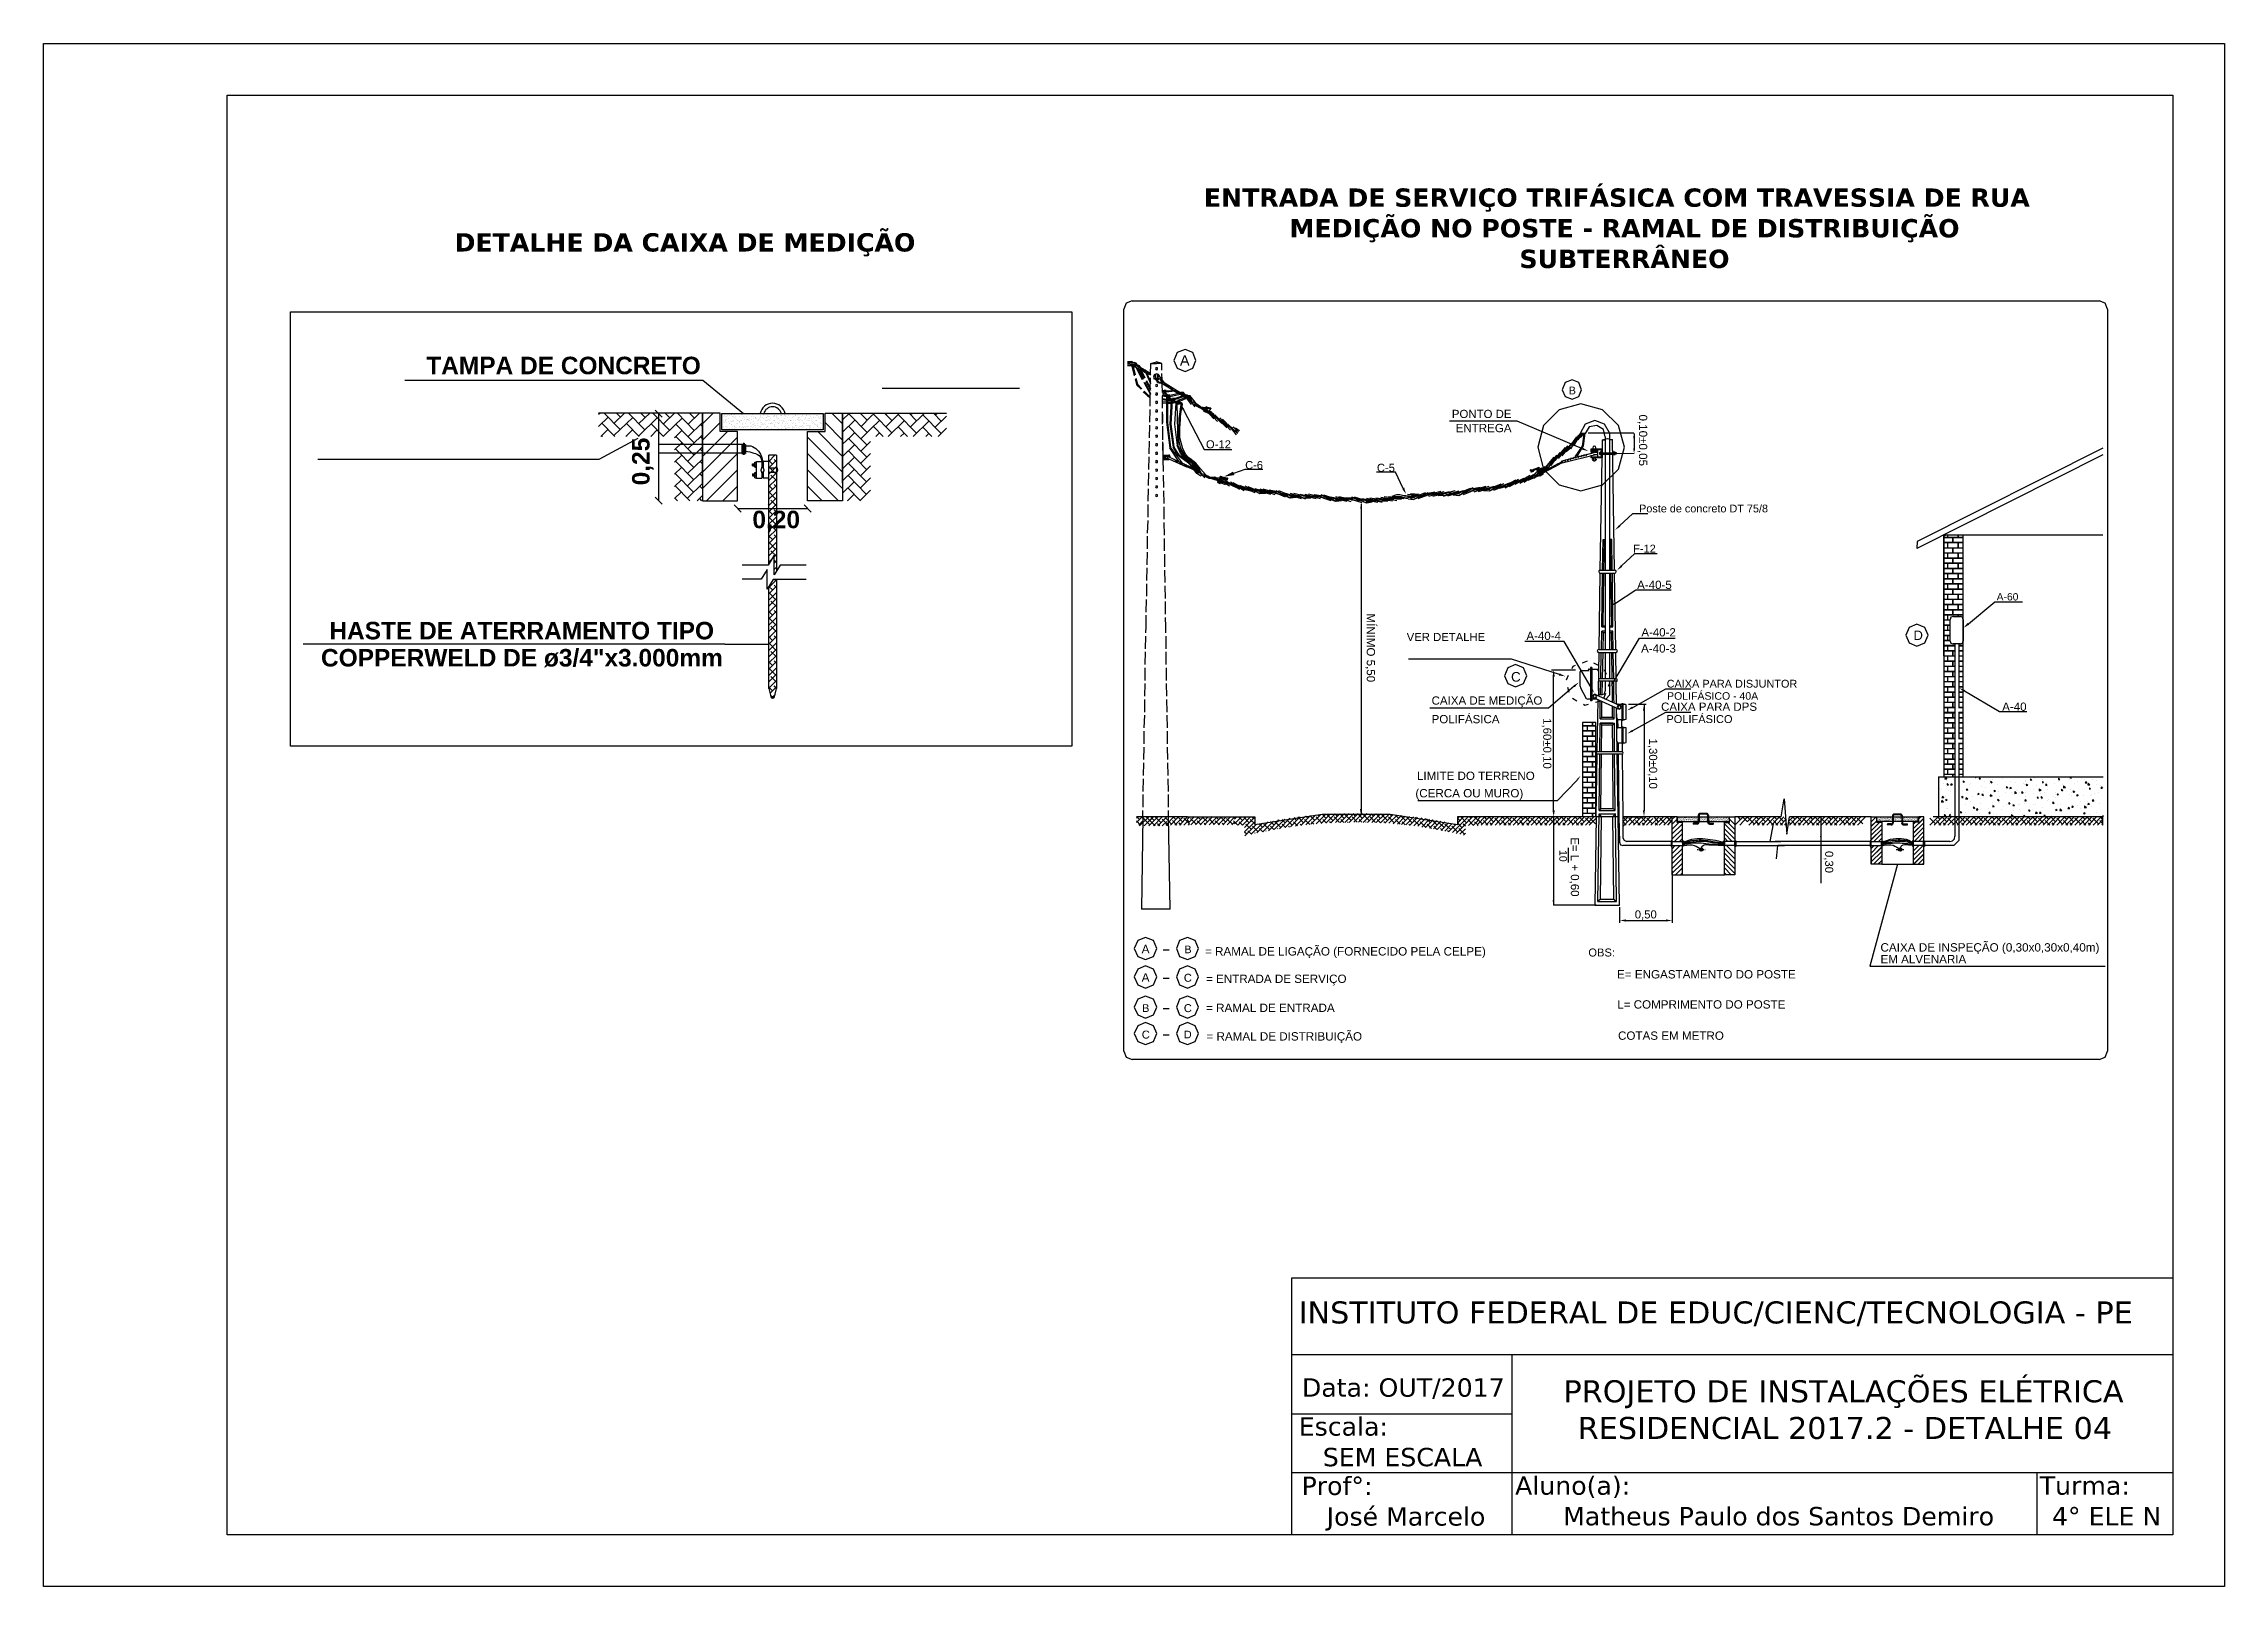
# Model space of a CAD drawing. Header units: millimetres. Extents: x 2300 to 2597, y 2140 to 2350.
import ezdxf
from ezdxf.enums import TextEntityAlignment as Align

# ---------------------------------------------------------------- set-up
doc = ezdxf.new("R2010")
doc.units = ezdxf.units.MM
doc.linetypes.add('DASHDOTX2', pattern=[50.8, 25.4, -12.7, 0, -12.7])
doc.layers.add('CABOS', color=7, linetype='Continuous', lineweight=30)
doc.layers.add('VPORTS', color=7, linetype='Continuous')
doc.styles.add('Arial0', font='arial.ttf', dxfattribs={"height": 1.907567})
doc.styles.add('SANSSERIFBOLD', font='sasb____.pfb')
doc.styles.get("Standard").update_dxf_attribs({"font": 'arial.ttf'})

msp = doc.modelspace()

# ---------------------------------------------------------------- texts
at = {"color": 7, "linetype": 'Continuous', "lineweight": -2, "style": 'SANSSERIFBOLD'}
msp.add_text('TAMPA DE CONCRETO', height=2.3855, dxfattribs=at).set_placement((2352.11, 2306.19, -2.02), align=Align.MIDDLE_LEFT)
at = {"color": 7, "true_color": 0x000007, "style": 'Arial0'}
for s, height, p in [('A', 1.4, (2454.76, 2306.18)), ('B', 1.05, (2507.7, 2302.26)), ('PONTO DE', 1.113, (2491.79, 2299.04)), ('O-12', 1.095, (2458.3, 2294.91)), ('ENTREGA', 1.126, (2492.31, 2297.11)), ('C-6', 1.078, (2463.64, 2292.1)), ('C-5', 1.093, (2481.58, 2291.72)), ('Poste de concreto DT 75/8', 1.0566, (2517.29, 2286.19)), ('F-12', 1.072, (2516.49, 2280.73)), ('A-40-5', 1.125, (2517.02, 2275.77)), ('A-60 ', 1.002, (2565.99, 2274.2)), ('VER DETALHE ', 1.1018, (2485.64, 2268.68)), ('A-40-4', 1.122, (2501.94, 2268.83)), ('A-40-2', 1.119, (2517.6, 2269.31)), ('D', 1.28, (2554.65, 2268.82)), ('A-40-3', 1.13, (2517.56, 2267.11)), ('C', 1.31, (2499.85, 2263.15)), ('CAIXA PARA DISJUNTOR', 1.0614, (2521.04, 2262.34)), ('CAIXA DE MEDIÇÃO ', 1.1238, (2489.03, 2260.02)), ('CAIXA PARA DPS', 1.123, (2520.28, 2259.18)), ('POLIFÁSICO - 40A', 1.0248, (2521.1, 2260.69)), ('A-40', 1.127, (2566.74, 2259.18)), ('POLIFÁSICA ', 1.1238, (2489.03, 2257.49)), ('POLIFÁSICO ', 1.0742, (2521.01, 2257.52)), ('(CERCA OU MURO)', 1.1343, (2486.82, 2247.4)), ('LIMITE DO TERRENO', 1.1295, (2487.04, 2249.77)), ('0,50', 1.101, (2516.7, 2230.92)), ('CAIXA DE INSPEÇÃO (0,30x0,30x0,40m)', 1.1398, (2550.16, 2226.41)), ('A', 1.15, (2449.54, 2226.18)), ('B', 1.05, (2455.36, 2226.18)), ('= RAMAL DE LIGAÇÃO (FORNECIDO PELA CELPE)', 1.1395, (2458.16, 2225.87)), ('OBS:', 1.085, (2510.38, 2225.74)), ('EM ALVENARIA', 1.1306, (2550.17, 2224.82)), ('A', 1.15, (2449.54, 2222.31)), ('C', 1.08, (2455.29, 2222.3)), ('= ENTRADA DE SERVIÇO', 1.1337, (2458.31, 2222.14)), ('E= ENGASTAMENTO DO POSTE', 1.1338, (2514.29, 2222.75)), ('B', 1.05, (2449.62, 2218.19)), ('C', 1.08, (2455.29, 2218.17)), ('= RAMAL DE ENTRADA', 1.1375, (2458.31, 2218.19)), ('L= COMPRIMENTO DO POSTE', 1.1325, (2514.31, 2218.65)), ('C', 1.08, (2449.56, 2214.57)), ('D', 1.04, (2455.3, 2214.6)), ('= RAMAL DE DISTRIBUIÇÃO', 1.1351, (2458.37, 2214.3)), ('COTAS EM METRO', 1.1328, (2514.42, 2214.4))]:
    msp.add_text(s, height=height, dxfattribs=at).set_placement(p)
for s, height, p in [('0,10±0,05', 1.13, (2517.27, 2299.51)), ('MÍNIMO 5,50', 1.1251, (2480.2, 2272.43)), ('1,60±0,10', 1.11, (2504.23, 2258.18)), ('1,30±0,10', 1.104, (2518.65, 2255.4)), ('10', 1.03, (2506.43, 2240.24)), ('E= L + 0,60', 1.1178, (2507.99, 2241.97)), ('0,30', 1.101, (2542.63, 2240.1))]:
    msp.add_text(s, height=height, rotation=270, dxfattribs=at).set_placement(p)
at = {"color": 7, "linetype": 'Continuous', "lineweight": -2, "style": 'SANSSERIFBOLD'}
msp.add_text('0,25', height=2.386, rotation=90, dxfattribs=at).set_placement((2382.53, 2289.87, -2.02))
msp.add_text('0,20', height=2.386, dxfattribs=at).set_placement((2396.53, 2284.03, -2.02))
msp.add_text('HASTE DE ATERRAMENTO TIPO', height=2.3855, dxfattribs=at).set_placement((2365.11, 2268.19, -2.02), align=Align.BOTTOM_CENTER)
msp.add_text('COPPERWELD DE ø3/4"x3.000mm', height=2.3855, dxfattribs=at).set_placement((2365.14, 2267.6, -2.02), align=Align.TOP_CENTER)
at = {"attachment_point": 1}
for s, width, insert, char_height in [('\\pi0.98327;{\\fVerdana|b1|i0|c0|p34;ENTRADA DE SERVIÇO TRIFÁSICA COM TRAVESSIA DE RUA\\P\\pi10.25039;  MEDIÇÃO NO POSTE - RAMAL DE DISTRIBUIÇÃO \\P\\pi43.96345;SUBTERRÂNEO}', 116.3503, (2457.03, 2330.29), 2.5), ('\\pi8.33865;{\\fVerdana|b1|i0|c0|p34;DETALHE DA CAIXA DE MEDIÇÃO}', 80, (2347.63, 2324.2), 2.5), ('\\pi0.66329;{\\fVerdana|b0|i0|c0|p34;INSTITUTO FEDERAL DE EDUC/CIENC/TECNOLOGIA - PE}', 119.1667, (2470.25, 2178.79), 3), ('{\\fVerdana|b0|i0|c0|p34;Data: OUT/2017}', 28.8767, (2471.37, 2168.32), 2.5), ('\\pi20.27612;{\\fVerdana|b0|i0|c0|p34;PROJETO DE INSTALAÇÕES ELÉTRICA \\P\\pi22.21232;RESIDENCIAL 2017.2 - DETALHE 04\\H1.11484x; }', 119.1667, (2486.72, 2168.06), 3), ('{\\fVerdana|b0|i0|c0|p34;Escala: \\P   SEM ESCALA}', 37.9283, (2470.94, 2163.02), 2.5), ('{\\fVerdana|b0|i0|c0|p34;Prof°:\\P\\pi3.41904;José Marcelo}', 28.5859, (2471.32, 2154.94), 2.5), ('{\\fVerdana|b0|i0|c0|p34;Aluno(a): \\P      Matheus Paulo dos Santos Demiro}', 90, (2500.4, 2154.97), 2.5), ('{\\fVerdana|b0|i0|c0|p34;Turma: \\P\\pi1.66523;4° ELE N}', 18.1743, (2571.85, 2154.97), 2.5)]:
    msp.add_mtext_dynamic_manual_height_columns(s, width=width, gutter_width=12.5, heights=[0], dxfattribs=dict(at, insert=insert, char_height=char_height))

# ---------------------------------------------------------------- hatches: boundary and pattern name
at = {"true_color": 0x000007}
for points in [[(2448.18, 2306.2), (2448.15, 2306.2), (2448.15, 2306.18), (2448.18, 2306.18)], [(2448.21, 2306.51), (2448.18, 2306.51), (2448.18, 2306.47), (2448.21, 2306.47)], [(2449.42, 2305.85), (2449.39, 2305.85), (2449.39, 2305.82), (2449.42, 2305.82)], [(2452.82, 2302.41), (2452.79, 2302.41), (2452.79, 2302.38), (2452.82, 2302.38)], [(2453.4, 2301.77), (2453.37, 2301.77), (2453.37, 2301.74), (2453.4, 2301.74)], [(2454.03, 2301.33), (2454, 2301.33), (2454, 2301.29), (2454.03, 2301.29)], [(2454.78, 2301.14), (2454.76, 2301.14), (2454.76, 2301.12), (2454.78, 2301.12)], [(2455.39, 2300.21), (2454.87, 2300.9), (2455.12, 2300.09)], [(2516.73, 2296.32), (2516.48, 2296.29), (2516.6, 2297.02)], [(2452.61, 2293.75), (2452.59, 2293.75), (2452.59, 2293.73), (2452.61, 2293.73)], [(2452.65, 2293.85), (2452.61, 2293.85), (2452.61, 2293.79)], [(2452.65, 2293.69), (2452.61, 2293.69), (2452.61, 2293.66)], [(2452.65, 2293.54), (2452.61, 2293.58), (2452.61, 2293.54)], [(2452.77, 2293.85), (2452.77, 2293.79), (2452.73, 2293.85)], [(2452.77, 2293.73), (2452.77, 2293.69), (2452.73, 2293.69)], [(2452.77, 2293.69), (2452.77, 2293.66), (2452.73, 2293.69)], [(2452.77, 2293.58), (2452.77, 2293.54), (2452.73, 2293.54)], [(2509.64, 2294.99), (2510.39, 2294.54), (2509.54, 2294.72)], [(2511.96, 2294.3), (2511.93, 2294.3), (2511.93, 2294.27), (2511.96, 2294.27)], [(2511.99, 2294.35), (2511.96, 2294.35), (2511.96, 2294.33), (2511.99, 2294.33)], [(2511.99, 2294.33), (2511.96, 2294.33), (2511.96, 2294.24)], [(2511.99, 2294.33), (2511.99, 2294.24), (2511.96, 2294.24)], [(2511.99, 2294.18), (2511.96, 2294.2), (2511.96, 2294.12)], [(2511.99, 2294.18), (2511.99, 2294.12), (2511.96, 2294.12)], [(2511.99, 2294.06), (2511.96, 2294.06), (2511.96, 2294.02), (2511.99, 2294.02)], [(2512.07, 2294.35), (2512.05, 2294.35), (2512.05, 2294.33), (2512.07, 2294.33)], [(2512.07, 2294.06), (2512.05, 2294.06), (2512.05, 2294.02), (2512.07, 2294.02)], [(2513.73, 2294.39), (2513.71, 2294.39), (2513.71, 2294.35), (2513.73, 2294.35)], [(2513.73, 2294.06), (2513.71, 2294.06), (2513.71, 2294.02), (2513.73, 2294.02)], [(2513.85, 2294.39), (2513.83, 2294.39), (2513.83, 2294.35), (2513.85, 2294.35)], [(2513.85, 2294.12), (2513.83, 2294.12), (2513.83, 2294.08), (2513.85, 2294.08)], [(2513.85, 2294.06), (2513.83, 2294.06), (2513.83, 2294.02), (2513.85, 2294.02)], [(2513.89, 2294.39), (2513.85, 2294.39), (2513.85, 2294.35), (2513.89, 2294.35)], [(2513.89, 2294.06), (2513.85, 2294.06), (2513.85, 2294.02), (2513.89, 2294.02)], [(2513.98, 2294.39), (2513.95, 2294.39), (2513.95, 2294.35), (2513.98, 2294.35)], [(2513.98, 2294.06), (2513.95, 2294.06), (2513.95, 2294.02), (2513.98, 2294.02)], [(2514.01, 2294.12), (2513.98, 2294.12), (2513.98, 2294.08), (2514.01, 2294.08)], [(2514.04, 2294.12), (2514.01, 2294.12), (2514.01, 2294.08), (2514.04, 2294.08)], [(2514.06, 2294.3), (2514.04, 2294.3), (2514.04, 2294.27), (2514.06, 2294.27)], [(2514.06, 2294.14), (2514.04, 2294.14), (2514.04, 2294.12), (2514.06, 2294.12)], [(2514.1, 2294.12), (2514.06, 2294.12), (2514.06, 2294.08), (2514.1, 2294.08)], [(2514.12, 2294.3), (2514.1, 2294.3), (2514.1, 2294.27), (2514.12, 2294.27)], [(2514.12, 2294.12), (2514.1, 2294.12), (2514.1, 2294.08), (2514.12, 2294.08)], [(2516.73, 2294.93), (2516.48, 2294.93), (2516.6, 2294.24)], [(2516.6, 2294.2), (2516.57, 2294.2), (2516.57, 2294.18), (2516.6, 2294.18)], [(2462.18, 2291.28), (2460.73, 2291.04), (2461.99, 2291.74)], [(2479.3, 2286.7), (2479.54, 2286.7), (2479.42, 2287.42)], [(2485.3, 2289.54), (2485.55, 2288.69), (2485.03, 2289.38)], [(2514.74, 2284.26), (2514.01, 2283.78), (2514.55, 2284.47)], [(2515.01, 2278.79), (2514.28, 2278.31), (2514.82, 2279.01)], [(2514.16, 2273.73), (2513.37, 2273.38), (2513.98, 2273.94)], [(2561.44, 2271.71), (2561.42, 2271.71), (2561.42, 2271.68), (2561.44, 2271.68)], [(2562.23, 2270.9), (2561.48, 2270.48), (2562.02, 2271.14)], [(2505.81, 2263.85), (2505.5, 2263.85), (2505.65, 2264.72)], [(2505.65, 2264.68), (2505.63, 2264.68), (2505.63, 2264.66), (2505.65, 2264.66)], [(2506.38, 2263.99), (2507.26, 2263.87), (2506.5, 2264.26)], [(2513.95, 2263.12), (2513.37, 2262.46), (2513.68, 2263.27)], [(2508.34, 2262.61), (2509.09, 2263.06), (2508.52, 2262.4)], [(2510.64, 2262.27), (2511.18, 2261.61), (2510.87, 2262.42)], [(2511.74, 2261.91), (2511.72, 2261.91), (2511.72, 2261.88), (2511.74, 2261.88)], [(2561.53, 2261.76), (2560.86, 2262.3), (2561.69, 2262)], [(2516.48, 2259.52), (2515.67, 2259.23), (2516.33, 2259.77)], [(2517.81, 2259.19), (2518.08, 2259.19), (2517.96, 2260.08)], [(2516.48, 2256.37), (2515.67, 2256.06), (2516.33, 2256.6)], [(2511.57, 2252.93), (2511.53, 2252.93), (2511.53, 2252.89), (2511.57, 2252.89)], [(2511.57, 2251.48), (2511.53, 2251.48), (2511.53, 2251.44), (2511.57, 2251.44)], [(2508.94, 2249.72), (2508.79, 2249.88), (2509.33, 2250.34)], [(2558.06, 2249.72), (2558.04, 2249.72), (2558.04, 2249.7), (2558.06, 2249.7)], [(2558.21, 2248.62), (2558.19, 2248.62), (2558.19, 2248.58), (2558.21, 2248.58)], [(2558.25, 2249.93), (2558.21, 2249.93), (2558.21, 2249.91), (2558.25, 2249.91)], [(2558.46, 2248.43), (2558.42, 2248.43), (2558.42, 2248.4), (2558.46, 2248.4)], [(2558.73, 2249.25), (2558.7, 2249.25), (2558.7, 2249.22), (2558.73, 2249.22)], [(2558.97, 2248.4), (2558.94, 2248.4), (2558.94, 2248.37), (2558.97, 2248.37)], [(2559.03, 2249.97), (2559, 2249.97), (2559, 2249.93), (2559.03, 2249.93)], [(2559.12, 2249.7), (2559.08, 2249.7), (2559.08, 2249.66), (2559.12, 2249.66)], [(2559.21, 2249.91), (2559.18, 2249.91), (2559.18, 2249.88), (2559.21, 2249.88)], [(2559.21, 2248.95), (2559.18, 2248.95), (2559.18, 2248.91), (2559.21, 2248.91)], [(2559.35, 2249.04), (2559.33, 2249.04), (2559.33, 2249), (2559.35, 2249)], [(2559.39, 2249.93), (2559.35, 2249.93), (2559.35, 2249.91), (2559.39, 2249.91)], [(2559.43, 2248.4), (2559.39, 2248.4), (2559.39, 2248.37), (2559.43, 2248.37)], [(2560.18, 2249.88), (2560.14, 2249.88), (2560.14, 2249.85), (2560.18, 2249.85)], [(2560.26, 2248.91), (2560.24, 2248.91), (2560.24, 2248.89), (2560.26, 2248.89)], [(2560.84, 2248.46), (2560.8, 2248.46), (2560.8, 2248.43), (2560.84, 2248.43)], [(2560.9, 2250.03), (2560.86, 2250.03), (2560.86, 2250.01), (2560.9, 2250.01)], [(2561.11, 2249.82), (2561.07, 2249.82), (2561.07, 2249.79), (2561.11, 2249.79)], [(2561.15, 2249.82), (2561.11, 2249.82), (2561.11, 2249.79), (2561.15, 2249.79)], [(2561.17, 2250.01), (2561.15, 2250.01), (2561.15, 2249.97), (2561.17, 2249.97)], [(2561.35, 2248.34), (2561.32, 2248.34), (2561.32, 2248.31), (2561.35, 2248.31)], [(2561.98, 2248.83), (2561.96, 2248.83), (2561.96, 2248.79), (2561.98, 2248.79)], [(2562.1, 2249.79), (2562.08, 2249.79), (2562.08, 2249.76), (2562.1, 2249.76)], [(2562.35, 2249.22), (2562.31, 2249.22), (2562.31, 2249.18), (2562.35, 2249.18)], [(2562.37, 2249.45), (2562.35, 2249.45), (2562.35, 2249.43), (2562.37, 2249.43)], [(2562.44, 2249.25), (2562.41, 2249.25), (2562.41, 2249.22), (2562.44, 2249.22)], [(2563.07, 2249.93), (2563.04, 2249.93), (2563.04, 2249.91), (2563.07, 2249.91)], [(2563.1, 2249.76), (2563.07, 2249.76), (2563.07, 2249.72), (2563.1, 2249.72)], [(2563.34, 2249.55), (2563.31, 2249.55), (2563.31, 2249.52), (2563.34, 2249.52)], [(2563.49, 2248.46), (2563.47, 2248.46), (2563.47, 2248.43), (2563.49, 2248.43)], [(2563.88, 2248.89), (2563.85, 2248.89), (2563.85, 2248.85), (2563.88, 2248.85)], [(2564.07, 2249.72), (2564.03, 2249.72), (2564.03, 2249.7), (2564.07, 2249.7)], [(2564.4, 2249.52), (2564.36, 2249.52), (2564.36, 2249.49), (2564.4, 2249.49)], [(2564.49, 2248.79), (2564.46, 2248.79), (2564.46, 2248.77), (2564.49, 2248.77)], [(2564.79, 2249.82), (2564.76, 2249.82), (2564.76, 2249.79), (2564.79, 2249.79)], [(2565.03, 2249.7), (2565, 2249.7), (2565, 2249.66), (2565.03, 2249.66)], [(2565.03, 2249.25), (2565, 2249.25), (2565, 2249.22), (2565.03, 2249.22)], [(2565.42, 2249.85), (2565.39, 2249.85), (2565.39, 2249.82), (2565.42, 2249.82)], [(2565.54, 2248.73), (2565.52, 2248.73), (2565.52, 2248.7), (2565.54, 2248.7)], [(2566, 2249.64), (2565.96, 2249.64), (2565.96, 2249.61), (2566, 2249.61)], [(2566.12, 2249.22), (2566.08, 2249.22), (2566.08, 2249.18), (2566.12, 2249.18)], [(2566.45, 2249.82), (2566.42, 2249.82), (2566.42, 2249.79), (2566.45, 2249.79)], [(2566.75, 2249.93), (2566.72, 2249.93), (2566.72, 2249.91), (2566.75, 2249.91)], [(2566.93, 2249.28), (2566.89, 2249.28), (2566.89, 2249.25), (2566.93, 2249.25)], [(2566.96, 2249.61), (2566.93, 2249.61), (2566.93, 2249.58), (2566.96, 2249.58)], [(2567.45, 2250.18), (2567.41, 2250.18), (2567.41, 2250.15), (2567.45, 2250.15)], [(2567.59, 2249.06), (2567.56, 2249.06), (2567.56, 2249.04), (2567.59, 2249.04)], [(2567.93, 2249.58), (2567.89, 2249.58), (2567.89, 2249.55), (2567.93, 2249.55)], [(2568.07, 2249.64), (2568.05, 2249.64), (2568.05, 2249.61), (2568.07, 2249.61)], [(2568.4, 2248.7), (2568.38, 2248.7), (2568.38, 2248.67), (2568.4, 2248.67)], [(2568.5, 2250.12), (2568.47, 2250.12), (2568.47, 2250.09), (2568.5, 2250.09)], [(2568.5, 2249.79), (2568.47, 2249.79), (2568.47, 2249.76), (2568.5, 2249.76)], [(2568.59, 2249.39), (2568.55, 2249.39), (2568.55, 2249.37), (2568.59, 2249.37)], [(2568.92, 2249.55), (2568.88, 2249.55), (2568.88, 2249.52), (2568.92, 2249.52)], [(2569.67, 2249.37), (2569.64, 2249.37), (2569.64, 2249.33), (2569.67, 2249.33)], [(2569.73, 2248.64), (2569.71, 2248.64), (2569.71, 2248.62), (2569.73, 2248.62)], [(2569.83, 2249.22), (2569.79, 2249.22), (2569.79, 2249.18), (2569.83, 2249.18)], [(2569.89, 2249.52), (2569.85, 2249.52), (2569.85, 2249.49), (2569.89, 2249.49)], [(2569.94, 2249.7), (2569.91, 2249.7), (2569.91, 2249.66), (2569.94, 2249.66)], [(2570.46, 2249.91), (2570.43, 2249.91), (2570.43, 2249.88), (2570.46, 2249.88)], [(2570.82, 2248.58), (2570.79, 2248.58), (2570.79, 2248.56), (2570.82, 2248.56)], [(2570.85, 2249.45), (2570.82, 2249.45), (2570.82, 2249.43), (2570.85, 2249.43)], [(2571.06, 2248.5), (2571.03, 2248.5), (2571.03, 2248.46), (2571.06, 2248.46)], [(2571.12, 2250.06), (2571.09, 2250.06), (2571.09, 2250.03), (2571.12, 2250.03)], [(2571.42, 2249.1), (2571.39, 2249.1), (2571.39, 2249.06), (2571.42, 2249.06)], [(2571.72, 2249.66), (2571.7, 2249.66), (2571.7, 2249.64), (2571.72, 2249.64)], [(2571.82, 2249.43), (2571.78, 2249.43), (2571.78, 2249.39), (2571.82, 2249.39)], [(2572.21, 2249.79), (2572.17, 2249.79), (2572.17, 2249.76), (2572.21, 2249.76)], [(2572.72, 2250.01), (2572.69, 2250.01), (2572.69, 2249.97), (2572.72, 2249.97)], [(2572.78, 2249.39), (2572.75, 2249.39), (2572.75, 2249.37), (2572.78, 2249.37)], [(2572.87, 2248.89), (2572.84, 2248.89), (2572.84, 2248.85), (2572.87, 2248.85)], [(2572.92, 2248.52), (2572.9, 2248.52), (2572.9, 2248.5), (2572.92, 2248.5)], [(2573, 2250.09), (2572.96, 2250.09), (2572.96, 2250.06), (2573, 2250.06)], [(2573.5, 2249.22), (2573.48, 2249.22), (2573.48, 2249.18), (2573.5, 2249.18)], [(2573.77, 2249.97), (2573.75, 2249.97), (2573.75, 2249.93), (2573.77, 2249.93)], [(2573.77, 2249.37), (2573.75, 2249.37), (2573.75, 2249.33), (2573.77, 2249.33)], [(2573.87, 2249.25), (2573.83, 2249.25), (2573.83, 2249.22), (2573.87, 2249.22)], [(2574.08, 2248.91), (2574.04, 2248.91), (2574.04, 2248.89), (2574.08, 2248.89)], [(2574.14, 2249.91), (2574.1, 2249.91), (2574.1, 2249.88), (2574.14, 2249.88)], [(2574.47, 2249.52), (2574.43, 2249.52), (2574.43, 2249.49), (2574.47, 2249.49)], [(2574.74, 2249.33), (2574.71, 2249.33), (2574.71, 2249.31), (2574.74, 2249.31)], [(2574.92, 2249.22), (2574.89, 2249.22), (2574.89, 2249.18), (2574.92, 2249.18)], [(2575.01, 2248.46), (2574.99, 2248.46), (2574.99, 2248.43), (2575.01, 2248.43)], [(2575.7, 2249.28), (2575.67, 2249.28), (2575.67, 2249.25), (2575.7, 2249.25)], [(2575.88, 2249.79), (2575.86, 2249.79), (2575.86, 2249.76), (2575.88, 2249.76)], [(2575.94, 2248.95), (2575.92, 2248.95), (2575.92, 2248.91), (2575.94, 2248.91)], [(2576.07, 2248.43), (2576.03, 2248.43), (2576.03, 2248.4), (2576.07, 2248.4)], [(2576.67, 2249.25), (2576.63, 2249.25), (2576.63, 2249.22), (2576.67, 2249.22)], [(2576.98, 2249.52), (2576.94, 2249.52), (2576.94, 2249.49), (2576.98, 2249.49)], [(2577.12, 2249.31), (2577.09, 2249.31), (2577.09, 2249.28), (2577.12, 2249.28)], [(2577.21, 2249.22), (2577.18, 2249.22), (2577.18, 2249.18), (2577.21, 2249.18)], [(2577.45, 2248.37), (2577.42, 2248.37), (2577.42, 2248.34), (2577.45, 2248.34)], [(2577.52, 2249.93), (2577.48, 2249.93), (2577.48, 2249.91), (2577.52, 2249.91)], [(2577.66, 2249.22), (2577.64, 2249.22), (2577.64, 2249.18), (2577.66, 2249.18)], [(2577.85, 2249.91), (2577.81, 2249.91), (2577.81, 2249.88), (2577.85, 2249.88)], [(2578, 2249.85), (2577.97, 2249.85), (2577.97, 2249.82), (2578, 2249.82)], [(2578.14, 2248.73), (2578.12, 2248.73), (2578.12, 2248.7), (2578.14, 2248.7)], [(2578.63, 2249.18), (2578.6, 2249.18), (2578.6, 2249.16), (2578.63, 2249.16)], [(2578.99, 2249.37), (2578.96, 2249.37), (2578.96, 2249.33), (2578.99, 2249.33)], [(2579.05, 2249.79), (2579.03, 2249.79), (2579.03, 2249.76), (2579.05, 2249.76)], [(2579.14, 2249.06), (2579.11, 2249.06), (2579.11, 2249.04), (2579.14, 2249.04)], [(2579.59, 2249.76), (2579.57, 2249.76), (2579.57, 2249.72), (2579.59, 2249.72)], [(2579.59, 2249.16), (2579.57, 2249.16), (2579.57, 2249.12), (2579.59, 2249.12)], [(2580.13, 2249.72), (2580.11, 2249.72), (2580.11, 2249.7), (2580.13, 2249.7)], [(2580.19, 2249.04), (2580.17, 2249.04), (2580.17, 2249), (2580.19, 2249)], [(2580.29, 2248.31), (2580.26, 2248.31), (2580.26, 2248.29), (2580.29, 2248.29)], [(2580.5, 2248.79), (2580.46, 2248.79), (2580.46, 2248.77), (2580.5, 2248.77)], [(2479.27, 2245.81), (2479.52, 2245.81), (2479.39, 2245.08)], [(2505.81, 2245.62), (2505.5, 2245.62), (2505.65, 2244.75)], [(2517.81, 2245.62), (2518.08, 2245.62), (2517.96, 2244.75)], [(2558.46, 2246.78), (2558.42, 2246.78), (2558.42, 2246.74), (2558.46, 2246.74)], [(2558.54, 2246.05), (2558.52, 2246.05), (2558.52, 2246.02), (2558.54, 2246.02)], [(2558.6, 2246.95), (2558.58, 2246.95), (2558.58, 2246.92), (2558.6, 2246.92)], [(2558.85, 2245.45), (2558.81, 2245.45), (2558.81, 2245.41), (2558.85, 2245.41)], [(2558.91, 2246.86), (2558.88, 2246.86), (2558.88, 2246.84), (2558.91, 2246.84)], [(2559.03, 2247.53), (2559, 2247.53), (2559, 2247.5), (2559.03, 2247.5)], [(2559.21, 2245.89), (2559.18, 2245.89), (2559.18, 2245.87), (2559.21, 2245.87)], [(2559.27, 2247.46), (2559.24, 2247.46), (2559.24, 2247.44), (2559.27, 2247.44)], [(2559.3, 2245.84), (2559.27, 2245.84), (2559.27, 2245.81), (2559.3, 2245.81)], [(2559.35, 2247.83), (2559.33, 2247.83), (2559.33, 2247.8), (2559.35, 2247.8)], [(2559.6, 2246.92), (2559.57, 2246.92), (2559.57, 2246.9), (2559.6, 2246.9)], [(2559.6, 2245.99), (2559.57, 2245.99), (2559.57, 2245.95), (2559.6, 2245.95)], [(2559.66, 2248.22), (2559.64, 2248.22), (2559.64, 2248.19), (2559.66, 2248.19)], [(2559.81, 2245.39), (2559.78, 2245.39), (2559.78, 2245.35), (2559.81, 2245.35)], [(2559.97, 2246.53), (2559.93, 2246.53), (2559.93, 2246.51), (2559.97, 2246.51)], [(2561.42, 2248.16), (2561.38, 2248.16), (2561.38, 2248.13), (2561.42, 2248.13)], [(2561.42, 2248.13), (2561.38, 2248.13), (2561.38, 2248.1), (2561.42, 2248.1)], [(2561.5, 2247.4), (2561.48, 2247.4), (2561.48, 2247.38), (2561.5, 2247.38)], [(2561.53, 2246.86), (2561.5, 2246.86), (2561.5, 2246.84), (2561.53, 2246.84)], [(2561.65, 2246.3), (2561.62, 2246.3), (2561.62, 2246.26), (2561.65, 2246.26)], [(2561.71, 2246.41), (2561.69, 2246.41), (2561.69, 2246.38), (2561.71, 2246.38)], [(2561.75, 2245.33), (2561.71, 2245.33), (2561.71, 2245.29), (2561.75, 2245.29)], [(2561.86, 2245.68), (2561.83, 2245.68), (2561.83, 2245.66), (2561.86, 2245.66)], [(2561.92, 2247.26), (2561.9, 2247.26), (2561.9, 2247.23), (2561.92, 2247.23)], [(2562.25, 2246.32), (2562.23, 2246.32), (2562.23, 2246.3), (2562.25, 2246.3)], [(2562.31, 2248.29), (2562.29, 2248.29), (2562.29, 2248.25), (2562.31, 2248.25)], [(2562.31, 2247.89), (2562.29, 2247.89), (2562.29, 2247.86), (2562.31, 2247.86)], [(2562.5, 2246.8), (2562.46, 2246.8), (2562.46, 2246.78), (2562.5, 2246.78)], [(2562.58, 2247.38), (2562.56, 2247.38), (2562.56, 2247.34), (2562.58, 2247.34)], [(2562.68, 2246.65), (2562.65, 2246.65), (2562.65, 2246.63), (2562.68, 2246.63)], [(2562.71, 2247.53), (2562.68, 2247.53), (2562.68, 2247.5), (2562.71, 2247.5)], [(2562.83, 2245.54), (2562.79, 2245.54), (2562.79, 2245.51), (2562.83, 2245.51)], [(2563.01, 2245.84), (2562.98, 2245.84), (2562.98, 2245.81), (2563.01, 2245.81)], [(2563.28, 2248.25), (2563.25, 2248.25), (2563.25, 2248.22), (2563.28, 2248.22)], [(2563.37, 2248.22), (2563.34, 2248.22), (2563.34, 2248.19), (2563.37, 2248.19)], [(2563.49, 2246.78), (2563.47, 2246.78), (2563.47, 2246.74), (2563.49, 2246.74)], [(2563.64, 2246.53), (2563.61, 2246.53), (2563.61, 2246.51), (2563.64, 2246.51)], [(2563.74, 2246.63), (2563.7, 2246.63), (2563.7, 2246.59), (2563.74, 2246.59)], [(2563.74, 2245.75), (2563.7, 2245.75), (2563.7, 2245.72), (2563.74, 2245.72)], [(2563.8, 2247.32), (2563.76, 2247.32), (2563.76, 2247.28), (2563.8, 2247.28)], [(2563.82, 2245.87), (2563.8, 2245.87), (2563.8, 2245.84), (2563.82, 2245.84)], [(2564.24, 2248.22), (2564.22, 2248.22), (2564.22, 2248.19), (2564.24, 2248.19)], [(2564.46, 2246.74), (2564.43, 2246.74), (2564.43, 2246.71), (2564.46, 2246.71)], [(2564.63, 2247.67), (2564.61, 2247.67), (2564.61, 2247.65), (2564.63, 2247.65)], [(2564.88, 2245.84), (2564.84, 2245.84), (2564.84, 2245.81), (2564.88, 2245.81)], [(2564.91, 2246.11), (2564.88, 2246.11), (2564.88, 2246.08), (2564.91, 2246.08)], [(2564.97, 2247.67), (2564.94, 2247.67), (2564.94, 2247.65), (2564.97, 2247.65)], [(2565.09, 2248.1), (2565.06, 2248.1), (2565.06, 2248.07), (2565.09, 2248.07)], [(2565.24, 2248.19), (2565.21, 2248.19), (2565.21, 2248.16), (2565.24, 2248.16)], [(2565.3, 2246.74), (2565.27, 2246.74), (2565.27, 2246.71), (2565.3, 2246.71)], [(2565.36, 2248.29), (2565.33, 2248.29), (2565.33, 2248.25), (2565.36, 2248.25)], [(2565.39, 2246.41), (2565.36, 2246.41), (2565.36, 2246.38), (2565.39, 2246.38)], [(2565.42, 2246.71), (2565.39, 2246.71), (2565.39, 2246.68), (2565.42, 2246.68)], [(2565.63, 2248.01), (2565.6, 2248.01), (2565.6, 2247.98), (2565.63, 2247.98)], [(2565.79, 2246.92), (2565.75, 2246.92), (2565.75, 2246.9), (2565.79, 2246.9)], [(2566.21, 2248.16), (2566.17, 2248.16), (2566.17, 2248.13), (2566.21, 2248.13)], [(2566.39, 2246.68), (2566.35, 2246.68), (2566.35, 2246.65), (2566.39, 2246.65)], [(2566.42, 2247.53), (2566.39, 2247.53), (2566.39, 2247.5), (2566.42, 2247.5)], [(2566.69, 2247.98), (2566.66, 2247.98), (2566.66, 2247.94), (2566.69, 2247.94)], [(2566.72, 2245.81), (2566.69, 2245.81), (2566.69, 2245.78), (2566.72, 2245.78)], [(2566.78, 2247.26), (2566.75, 2247.26), (2566.75, 2247.23), (2566.78, 2247.23)], [(2566.78, 2246.14), (2566.75, 2246.14), (2566.75, 2246.11), (2566.78, 2246.11)], [(2566.83, 2247.74), (2566.81, 2247.74), (2566.81, 2247.71), (2566.83, 2247.71)], [(2566.93, 2246.14), (2566.89, 2246.14), (2566.89, 2246.11), (2566.93, 2246.11)], [(2567.05, 2248.22), (2567.02, 2248.22), (2567.02, 2248.19), (2567.05, 2248.19)], [(2567.18, 2248.13), (2567.14, 2248.13), (2567.14, 2248.1), (2567.18, 2248.1)], [(2567.35, 2246.51), (2567.32, 2246.51), (2567.32, 2246.47), (2567.35, 2246.47)], [(2567.38, 2246.65), (2567.35, 2246.65), (2567.35, 2246.63), (2567.38, 2246.63)], [(2567.84, 2247.19), (2567.8, 2247.19), (2567.8, 2247.17), (2567.84, 2247.17)], [(2567.93, 2246.53), (2567.89, 2246.53), (2567.89, 2246.51), (2567.93, 2246.51)], [(2567.93, 2246.47), (2567.89, 2246.47), (2567.89, 2246.44), (2567.93, 2246.44)], [(2567.99, 2248.07), (2567.95, 2248.07), (2567.95, 2248.04), (2567.99, 2248.04)], [(2568.07, 2245.39), (2568.05, 2245.39), (2568.05, 2245.35), (2568.07, 2245.35)], [(2568.13, 2248.07), (2568.11, 2248.07), (2568.11, 2248.04), (2568.13, 2248.04)], [(2568.26, 2245.6), (2568.22, 2245.6), (2568.22, 2245.56), (2568.26, 2245.56)], [(2568.34, 2247.13), (2568.32, 2247.13), (2568.32, 2247.11), (2568.34, 2247.11)], [(2568.34, 2246.59), (2568.32, 2246.59), (2568.32, 2246.57), (2568.34, 2246.57)], [(2568.74, 2248.29), (2568.71, 2248.29), (2568.71, 2248.25), (2568.74, 2248.25)], [(2568.8, 2248.1), (2568.77, 2248.1), (2568.77, 2248.07), (2568.8, 2248.07)], [(2568.98, 2246.44), (2568.95, 2246.44), (2568.95, 2246.41), (2568.98, 2246.41)], [(2569.07, 2246.41), (2569.04, 2246.41), (2569.04, 2246.38), (2569.07, 2246.38)], [(2569.07, 2245.72), (2569.04, 2245.72), (2569.04, 2245.68), (2569.07, 2245.68)], [(2569.1, 2248.04), (2569.07, 2248.04), (2569.07, 2248.01), (2569.1, 2248.01)], [(2569.31, 2246.57), (2569.28, 2246.57), (2569.28, 2246.53), (2569.31, 2246.53)], [(2569.83, 2246.57), (2569.79, 2246.57), (2569.79, 2246.53), (2569.83, 2246.53)], [(2569.89, 2248.13), (2569.85, 2248.13), (2569.85, 2248.1), (2569.89, 2248.1)], [(2569.89, 2247.53), (2569.85, 2247.53), (2569.85, 2247.5), (2569.89, 2247.5)], [(2570.06, 2248.01), (2570.04, 2248.01), (2570.04, 2247.98), (2570.06, 2247.98)], [(2570.12, 2247.53), (2570.1, 2247.53), (2570.1, 2247.5), (2570.12, 2247.5)], [(2570.16, 2245.68), (2570.12, 2245.68), (2570.12, 2245.66), (2570.16, 2245.66)], [(2570.27, 2246.53), (2570.25, 2246.53), (2570.25, 2246.51), (2570.27, 2246.51)], [(2570.39, 2245.81), (2570.37, 2245.81), (2570.37, 2245.78), (2570.39, 2245.78)], [(2570.73, 2248.22), (2570.7, 2248.22), (2570.7, 2248.19), (2570.73, 2248.19)], [(2570.91, 2247.86), (2570.87, 2247.86), (2570.87, 2247.83), (2570.91, 2247.83)], [(2570.91, 2245.39), (2570.87, 2245.39), (2570.87, 2245.35), (2570.91, 2245.35)], [(2570.97, 2246.92), (2570.95, 2246.92), (2570.95, 2246.9), (2570.97, 2246.9)], [(2571.03, 2246.51), (2571, 2246.51), (2571, 2246.47), (2571.03, 2246.47)], [(2571.06, 2247.98), (2571.03, 2247.98), (2571.03, 2247.94), (2571.06, 2247.94)], [(2571.06, 2246.74), (2571.03, 2246.74), (2571.03, 2246.71), (2571.06, 2246.71)], [(2571.24, 2246.51), (2571.22, 2246.51), (2571.22, 2246.47), (2571.24, 2246.47)], [(2571.3, 2245.99), (2571.28, 2245.99), (2571.28, 2245.95), (2571.3, 2245.95)], [(2571.36, 2247.56), (2571.33, 2247.56), (2571.33, 2247.53), (2571.36, 2247.53)], [(2571.97, 2247.83), (2571.93, 2247.83), (2571.93, 2247.8), (2571.97, 2247.8)], [(2572.03, 2247.94), (2571.99, 2247.94), (2571.99, 2247.92), (2572.03, 2247.92)], [(2572.05, 2247.11), (2572.03, 2247.11), (2572.03, 2247.07), (2572.05, 2247.07)], [(2572.21, 2246.47), (2572.17, 2246.47), (2572.17, 2246.44), (2572.21, 2246.44)], [(2572.21, 2245.99), (2572.17, 2245.99), (2572.17, 2245.95), (2572.21, 2245.95)], [(2572.48, 2248.07), (2572.45, 2248.07), (2572.45, 2248.04), (2572.48, 2248.04)], [(2572.78, 2246.38), (2572.75, 2246.38), (2572.75, 2246.35), (2572.78, 2246.35)], [(2572.78, 2245.41), (2572.75, 2245.41), (2572.75, 2245.39), (2572.78, 2245.39)], [(2572.87, 2246.99), (2572.84, 2246.99), (2572.84, 2246.95), (2572.87, 2246.95)], [(2573, 2247.89), (2572.96, 2247.89), (2572.96, 2247.86), (2573, 2247.86)], [(2573.11, 2247.07), (2573.08, 2247.07), (2573.08, 2247.05), (2573.11, 2247.05)], [(2573.17, 2246.41), (2573.14, 2246.41), (2573.14, 2246.38), (2573.17, 2246.38)], [(2573.21, 2246.32), (2573.17, 2246.32), (2573.17, 2246.3), (2573.21, 2246.3)], [(2573.81, 2247.5), (2573.77, 2247.5), (2573.77, 2247.46), (2573.81, 2247.46)], [(2573.96, 2247.86), (2573.93, 2247.86), (2573.93, 2247.83), (2573.96, 2247.83)], [(2573.96, 2245.78), (2573.93, 2245.78), (2573.93, 2245.75), (2573.96, 2245.75)], [(2574.02, 2248.13), (2573.98, 2248.13), (2573.98, 2248.1), (2574.02, 2248.1)], [(2574.02, 2247.34), (2573.98, 2247.34), (2573.98, 2247.32), (2574.02, 2247.32)], [(2574.1, 2245.81), (2574.08, 2245.81), (2574.08, 2245.78), (2574.1, 2245.78)], [(2574.16, 2246.38), (2574.14, 2246.38), (2574.14, 2246.35), (2574.16, 2246.35)], [(2574.26, 2246.3), (2574.23, 2246.3), (2574.23, 2246.26), (2574.26, 2246.26)], [(2574.35, 2246.41), (2574.31, 2246.41), (2574.31, 2246.38), (2574.35, 2246.38)], [(2574.35, 2245.56), (2574.31, 2245.56), (2574.31, 2245.54), (2574.35, 2245.54)], [(2574.41, 2247.94), (2574.37, 2247.94), (2574.37, 2247.92), (2574.41, 2247.92)], [(2574.43, 2248.19), (2574.41, 2248.19), (2574.41, 2248.16), (2574.43, 2248.16)], [(2574.74, 2246.51), (2574.71, 2246.51), (2574.71, 2246.47), (2574.74, 2246.47)], [(2574.95, 2247.83), (2574.92, 2247.83), (2574.92, 2247.8), (2574.95, 2247.8)], [(2575.13, 2246.35), (2575.1, 2246.35), (2575.1, 2246.32), (2575.13, 2246.32)], [(2575.16, 2247.38), (2575.13, 2247.38), (2575.13, 2247.34), (2575.16, 2247.34)], [(2575.4, 2245.54), (2575.37, 2245.54), (2575.37, 2245.51), (2575.4, 2245.51)], [(2575.82, 2245.84), (2575.8, 2245.84), (2575.8, 2245.81), (2575.82, 2245.81)], [(2575.88, 2247.38), (2575.86, 2247.38), (2575.86, 2247.34), (2575.88, 2247.34)], [(2575.92, 2247.8), (2575.88, 2247.8), (2575.88, 2247.77), (2575.92, 2247.77)], [(2576.09, 2246.32), (2576.07, 2246.32), (2576.07, 2246.3), (2576.09, 2246.3)], [(2576.15, 2247.71), (2576.13, 2247.71), (2576.13, 2247.67), (2576.15, 2247.67)], [(2576.19, 2248.07), (2576.15, 2248.07), (2576.15, 2248.04), (2576.19, 2248.04)], [(2576.3, 2246.59), (2576.28, 2246.59), (2576.28, 2246.57), (2576.3, 2246.57)], [(2576.46, 2246.38), (2576.42, 2246.38), (2576.42, 2246.35), (2576.46, 2246.35)], [(2576.88, 2247.77), (2576.85, 2247.77), (2576.85, 2247.74), (2576.88, 2247.74)], [(2577, 2246.2), (2576.98, 2246.2), (2576.98, 2246.17), (2577, 2246.17)], [(2577.06, 2247.77), (2577.04, 2247.77), (2577.04, 2247.74), (2577.06, 2247.74)], [(2577.06, 2246.3), (2577.04, 2246.3), (2577.04, 2246.26), (2577.06, 2246.26)], [(2577.21, 2247.65), (2577.18, 2247.65), (2577.18, 2247.61), (2577.21, 2247.61)], [(2577.31, 2246.92), (2577.27, 2246.92), (2577.27, 2246.9), (2577.31, 2246.9)], [(2577.37, 2246.8), (2577.33, 2246.8), (2577.33, 2246.78), (2577.37, 2246.78)], [(2577.45, 2245.84), (2577.42, 2245.84), (2577.42, 2245.81), (2577.45, 2245.81)], [(2577.48, 2247.5), (2577.45, 2247.5), (2577.45, 2247.46), (2577.48, 2247.46)], [(2577.79, 2245.78), (2577.75, 2245.78), (2577.75, 2245.75), (2577.79, 2245.75)], [(2577.85, 2247.71), (2577.81, 2247.71), (2577.81, 2247.67), (2577.85, 2247.67)], [(2578.02, 2246.24), (2578, 2246.24), (2578, 2246.2), (2578.02, 2246.2)], [(2578.14, 2248.19), (2578.12, 2248.19), (2578.12, 2248.16), (2578.14, 2248.16)], [(2578.39, 2246.9), (2578.35, 2246.9), (2578.35, 2246.86), (2578.39, 2246.86)], [(2578.41, 2246.51), (2578.39, 2246.51), (2578.39, 2246.47), (2578.41, 2246.47)], [(2578.48, 2246.17), (2578.45, 2246.17), (2578.45, 2246.14), (2578.48, 2246.14)], [(2578.84, 2247.67), (2578.81, 2247.67), (2578.81, 2247.65), (2578.84, 2247.65)], [(2578.87, 2246.24), (2578.84, 2246.24), (2578.84, 2246.2), (2578.87, 2246.2)], [(2578.93, 2247.8), (2578.9, 2247.8), (2578.9, 2247.77), (2578.93, 2247.77)], [(2578.99, 2246.2), (2578.96, 2246.2), (2578.96, 2246.17), (2578.99, 2246.17)], [(2579.3, 2247.98), (2579.26, 2247.98), (2579.26, 2247.94), (2579.3, 2247.94)], [(2579.53, 2246.11), (2579.51, 2246.11), (2579.51, 2246.08), (2579.53, 2246.08)], [(2579.63, 2245.39), (2579.59, 2245.39), (2579.59, 2245.35), (2579.63, 2245.35)], [(2579.8, 2247.65), (2579.78, 2247.65), (2579.78, 2247.61), (2579.8, 2247.61)], [(2579.86, 2248.07), (2579.84, 2248.07), (2579.84, 2248.04), (2579.86, 2248.04)], [(2579.99, 2246.17), (2579.96, 2246.17), (2579.96, 2246.14), (2579.99, 2246.14)], [(2580.02, 2246.63), (2579.99, 2246.63), (2579.99, 2246.59), (2580.02, 2246.59)], [(2580.07, 2248.16), (2580.05, 2248.16), (2580.05, 2248.13), (2580.07, 2248.13)], [(2580.17, 2246.35), (2580.13, 2246.35), (2580.13, 2246.32), (2580.17, 2246.32)], [(2580.35, 2245.66), (2580.32, 2245.66), (2580.32, 2245.62), (2580.35, 2245.62)], [(2580.4, 2247.23), (2580.38, 2247.23), (2580.38, 2247.19), (2580.4, 2247.19)], [(2580.44, 2247.19), (2580.4, 2247.19), (2580.4, 2247.17), (2580.44, 2247.17)], [(2479.48, 2244.66), (2479.45, 2244.66), (2479.45, 2244.63), (2479.48, 2244.63)], [(2482.28, 2245), (2482.26, 2245), (2482.26, 2244.96), (2482.28, 2244.96)], [(2505.71, 2244.03), (2505.48, 2244.03), (2505.6, 2244.73)], [(2510.51, 2244.75), (2510.48, 2244.75), (2510.48, 2244.73), (2510.51, 2244.73)], [(2541.93, 2244), (2542.17, 2244), (2542.05, 2244.73)], [(2558.7, 2244.93), (2558.67, 2244.93), (2558.67, 2244.91), (2558.7, 2244.91)], [(2558.81, 2245.29), (2558.79, 2245.29), (2558.79, 2245.27), (2558.81, 2245.27)], [(2559.7, 2245.27), (2559.66, 2245.27), (2559.66, 2245.24), (2559.7, 2245.24)], [(2560.26, 2244.81), (2560.24, 2244.81), (2560.24, 2244.79), (2560.26, 2244.79)], [(2562.19, 2244.75), (2562.17, 2244.75), (2562.17, 2244.73), (2562.19, 2244.73)], [(2562.71, 2245.29), (2562.68, 2245.29), (2562.68, 2245.27), (2562.71, 2245.27)], [(2563.7, 2245.27), (2563.68, 2245.27), (2563.68, 2245.24), (2563.7, 2245.24)], [(2563.95, 2244.81), (2563.91, 2244.81), (2563.91, 2244.79), (2563.95, 2244.79)], [(2563.97, 2244.75), (2563.95, 2244.75), (2563.95, 2244.73), (2563.97, 2244.73)], [(2564.67, 2245.2), (2564.63, 2245.2), (2564.63, 2245.18), (2564.67, 2245.18)], [(2564.97, 2245.12), (2564.94, 2245.12), (2564.94, 2245.08), (2564.97, 2245.08)], [(2565.21, 2245.18), (2565.19, 2245.18), (2565.19, 2245.14), (2565.21, 2245.14)], [(2565.63, 2245.18), (2565.6, 2245.18), (2565.6, 2245.14), (2565.63, 2245.14)], [(2566.02, 2245.06), (2566, 2245.06), (2566, 2245.02), (2566.02, 2245.02)], [(2566.6, 2245.14), (2566.56, 2245.14), (2566.56, 2245.12), (2566.6, 2245.12)], [(2567.59, 2245.12), (2567.56, 2245.12), (2567.56, 2245.08), (2567.59, 2245.08)], [(2567.65, 2244.81), (2567.62, 2244.81), (2567.62, 2244.79), (2567.65, 2244.79)], [(2567.86, 2244.96), (2567.84, 2244.96), (2567.84, 2244.93), (2567.86, 2244.93)], [(2568.55, 2245.08), (2568.53, 2245.08), (2568.53, 2245.06), (2568.55, 2245.06)], [(2569.52, 2245.06), (2569.5, 2245.06), (2569.5, 2245.02), (2569.52, 2245.02)], [(2569.77, 2245), (2569.73, 2245), (2569.73, 2244.96), (2569.77, 2244.96)], [(2570.22, 2244.93), (2570.19, 2244.93), (2570.19, 2244.91), (2570.22, 2244.91)], [(2570.49, 2245), (2570.46, 2245), (2570.46, 2244.96), (2570.49, 2244.96)], [(2571.3, 2244.91), (2571.28, 2244.91), (2571.28, 2244.87), (2571.3, 2244.87)], [(2571.33, 2244.81), (2571.3, 2244.81), (2571.3, 2244.79), (2571.33, 2244.79)], [(2571.49, 2244.96), (2571.45, 2244.96), (2571.45, 2244.93), (2571.49, 2244.93)], [(2572.45, 2244.93), (2572.42, 2244.93), (2572.42, 2244.91), (2572.45, 2244.91)], [(2573.35, 2245.2), (2573.32, 2245.2), (2573.32, 2245.18), (2573.35, 2245.18)], [(2573.41, 2244.91), (2573.38, 2244.91), (2573.38, 2244.87), (2573.41, 2244.87)], [(2574.29, 2244.85), (2574.26, 2244.85), (2574.26, 2244.81), (2574.29, 2244.81)], [(2574.37, 2244.87), (2574.35, 2244.87), (2574.35, 2244.85), (2574.37, 2244.85)], [(2575.01, 2244.79), (2574.99, 2244.79), (2574.99, 2244.75), (2575.01, 2244.75)], [(2575.34, 2244.81), (2575.32, 2244.81), (2575.32, 2244.79), (2575.34, 2244.79)], [(2575.49, 2244.79), (2575.47, 2244.79), (2575.47, 2244.75), (2575.49, 2244.75)], [(2576.3, 2244.79), (2576.28, 2244.79), (2576.28, 2244.75), (2576.3, 2244.75)], [(2576.55, 2244.75), (2576.52, 2244.75), (2576.52, 2244.73), (2576.55, 2244.73)], [(2577.31, 2245.24), (2577.27, 2245.24), (2577.27, 2245.2), (2577.31, 2245.2)], [(2577.31, 2244.75), (2577.27, 2244.75), (2577.27, 2244.73), (2577.31, 2244.73)], [(2578.63, 2245.06), (2578.6, 2245.06), (2578.6, 2245.02), (2578.63, 2245.02)], [(2578.72, 2244.79), (2578.68, 2244.79), (2578.68, 2244.75), (2578.72, 2244.75)], [(2579.96, 2245.02), (2579.92, 2245.02), (2579.92, 2245), (2579.96, 2245)], [(2541.93, 2242.13), (2542.17, 2242.13), (2542.05, 2241.43)], [(2505.5, 2233.44), (2505.75, 2233.44), (2505.63, 2232.73)], [(2505.63, 2232.73), (2505.6, 2232.73), (2505.6, 2232.69), (2505.63, 2232.69)], [(2511.47, 2232.73), (2511.45, 2232.73), (2511.45, 2232.69), (2511.47, 2232.69)], [(2514.64, 2232.73), (2514.61, 2232.73), (2514.61, 2232.69), (2514.64, 2232.69)], [(2515.51, 2230.79), (2515.51, 2230.49), (2514.64, 2230.64)], [(2520.94, 2230.79), (2520.94, 2230.49), (2521.79, 2230.64)], [(2521.76, 2230.64), (2521.73, 2230.64), (2521.73, 2230.61), (2521.76, 2230.61)]]:
    msp.add_hatch(color=7, dxfattribs=at).paths.add_polyline_path(points)
at = {"linetype": 'Continuous', "lineweight": -2}
h = msp.add_hatch(dxfattribs=at)
h.set_pattern_fill('JIS_LC_20', scale=0.02145)
h.set_pattern_definition([(45, (-100125.67714, -20578.1782), (-0.3033488091, 0.3033488091), []), (45, (-100125.66856, -20578.1782), (-0.3033488091, 0.3033488091), [])])
h.paths.add_polyline_path([(2556.05, 2244.75), (2555.33, 2244.75), (2555.33, 2244.04), (2554.62, 2244.04), (2554.62, 2241.49), (2554.62, 2241.41), (2556.04, 2241.41), (2556.04, 2241.5)])
h.paths.add_polyline_path([(2556.05, 2240.71), (2556.04, 2240.71), (2556.04, 2240.83), (2554.61, 2240.83), (2554.61, 2240.78), (2554.62, 2238.32), (2556.05, 2238.32)])
h.paths.add_polyline_path([(2550.33, 2239.47), (2550.33, 2240.46), (2550.33, 2240.83), (2550.27, 2240.83), (2548.9, 2240.83), (2548.9, 2240.46), (2548.9, 2239.47), (2548.9, 2238.32), (2550.33, 2238.32)])
h.paths.add_polyline_path([(2550.33, 2244.04), (2549.61, 2244.04), (2549.61, 2244.75), (2548.9, 2244.75), (2548.9, 2241.89), (2548.9, 2241.41), (2550.27, 2241.41), (2550.27, 2241.41), (2550.33, 2241.41), (2550.33, 2241.89)])
h = msp.add_hatch(dxfattribs=at)
h.set_pattern_fill('AR-SAND', scale=0.00429, style=0)
h.set_pattern_definition([(37.5, (-29915.41582, -12160.14467), (-0.0068641343, 0.2099582788), [0, -0.16562832, 0, -0.1852422, 0, -0.17706975]), (7.5, (-29915.41582, -12160.14467), (0.1928454885, 0.3075179681), [0, -0.08935212, 0, -0.14928342, 0, -0.05720715]), (327.5, (-29915.54984, -12160.14467), (0.3393357268, 0.0006165522), [0, -0.054483, 0, -0.1961388, 0, -0.2560701]), (317.5, (-29915.54984, -12160.14467), (0.327565718, 0.0956366797), [0, -0.0272415, 0, -0.12857988, 0, -0.1471041])])
h.paths.add_polyline_path([(2555.26, 2244.74), (2549.68, 2244.74), (2549.68, 2244.11), (2555.26, 2244.11)])

# ---------------------------------------------------------------- linework, layer by layer
at = {"ltscale": 3}
for p, q in [((2300, 2350), (2597, 2350)), ((2300, 2140), (2300, 2350)), ((2597, 2350), (2597, 2140)), ((2325, 2343), (2590, 2343)), ((2325, 2147), (2325, 2343)), ((2590, 2343), (2590, 2147)), ((2590, 2147), (2325, 2147)), ((2597, 2140), (2300, 2140))]:
    msp.add_line(p, q, dxfattribs=at)
at = {"color": 7, "linetype": 'Continuous', "lineweight": -2}
for p, q in [((2333.62, 2313.48, 0.81), (2440.04, 2313.48, 0.81)), ((2333.62, 2254.39, 0.81), (2333.62, 2313.48, 0.81)), ((2440.04, 2313.48, 0.81), (2440.04, 2254.39, 0.81)), ((2349.21, 2304.21, 0.81), (2389.78, 2304.21, 0.81)), ((2389.78, 2304.21, 0.81), (2395.34, 2299.65, 0.81)), ((2414.22, 2303.1, 0.81), (2432.89, 2303.1, 0.81)), ((2389.73, 2299.71, 0.81), (2375.57, 2299.71, 0.81)), ((2375.57, 2299.56, 0.81), (2375.73, 2299.71, 0.81)), ((2375.57, 2297.9, 0.81), (2376.88, 2299.17, 0.81)), ((2378.54, 2297.47, 0.81), (2376.35, 2299.71, 0.81)), ((2377.68, 2296.64, 0.81), (2380.24, 2299.13, 0.81)), ((2377.71, 2298.32, 0.81), (2379.13, 2299.71, 0.81)), ((2378.56, 2299.15, 0.81), (2378.01, 2299.71, 0.81)), ((2381.9, 2297.43, 0.81), (2379.67, 2299.71, 0.81)), ((2381.05, 2296.6, 0.81), (2383.6, 2299.09, 0.81)), ((2381.07, 2298.28, 0.81), (2382.54, 2299.71, 0.81)), ((2381.92, 2299.11, 0.81), (2381.33, 2299.71, 0.81)), ((2385.26, 2297.38, 0.81), (2382.99, 2299.71, 0.81)), ((2384.25, 2299.15, 0.81), (2383.3, 2300.11, 0.81)), ((2383.77, 2287.78, 0.81), (2383.77, 2299.63, 0.81)), ((2384.43, 2298.24, 0.81), (2385.92, 2299.69, 0.81)), ((2385.28, 2299.07, 0.81), (2384.65, 2299.71, 0.81)), ((2385.92, 2299.69, 0.81), (2385.94, 2299.71, 0.81)), ((2385.92, 2298.03, 0.81), (2386.96, 2299.04, 0.81)), ((2388.62, 2297.34, 0.81), (2386.31, 2299.71, 0.81)), ((2387.79, 2298.19, 0.81), (2389.34, 2299.71, 0.81)), ((2388.64, 2299.02, 0.81), (2387.97, 2299.71, 0.81)), ((2389.73, 2299.61, 0.81), (2389.63, 2299.71, 0.81)), ((2389.73, 2290.17, 0.81), (2389.73, 2299.71, 0.81)), ((2392.12, 2299.71, 0.81), (2389.73, 2299.71, 0.81)), ((2389.73, 2299.71, 0.81), (2389.73, 2287.78, 0.81)), ((2389.73, 2298.25, 0.81), (2391.2, 2299.71, 0.81)), ((2392.12, 2297.19, 0.81), (2392.12, 2299.71, 0.81)), ((2392.36, 2299.65, 0.81), (2406.19, 2299.65, 0.81)), ((2392.36, 2297.43, 0.81), (2392.36, 2299.65, 0.81)), ((2392.39, 2299.3, 0.81), (2392.39, 2299.3, 0.81)), ((2392.51, 2299.55, 0.81), (2392.51, 2299.55, 0.81)), ((2392.55, 2299.21, 0.81), (2392.55, 2299.21, 0.81)), ((2392.68, 2299.34, 0.81), (2392.68, 2299.34, 0.81)), ((2392.85, 2299.27, 0.81), (2392.85, 2299.27, 0.81)), ((2392.92, 2298.87, 0.81), (2392.92, 2298.87, 0.81)), ((2392.98, 2298.81, 0.81), (2392.98, 2298.81, 0.81)), ((2393.06, 2299.2, 0.81), (2393.06, 2299.2, 0.81)), ((2393.18, 2299.41, 0.81), (2393.18, 2299.41, 0.81)), ((2393.31, 2299.63, 0.81), (2393.31, 2299.63, 0.81)), ((2393.34, 2298.93, 0.81), (2393.34, 2298.93, 0.81)), ((2393.37, 2299.43, 0.81), (2393.37, 2299.43, 0.81)), ((2393.49, 2299.65, 0.81), (2393.49, 2299.65, 0.81)), ((2393.64, 2299.55, 0.81), (2393.64, 2299.55, 0.81)), ((2393.65, 2299.53, 0.81), (2393.65, 2299.53, 0.81)), ((2393.66, 2299.47, 0.81), (2393.66, 2299.47, 0.81)), ((2393.78, 2299.26, 0.81), (2393.78, 2299.26, 0.81)), ((2394.01, 2299.19, 0.81), (2394.01, 2299.19, 0.81)), ((2394.08, 2299.13, 0.81), (2394.08, 2299.13, 0.81)), ((2394.16, 2299.53, 0.81), (2394.16, 2299.53, 0.81)), ((2394.19, 2299.2, 0.81), (2394.19, 2299.2, 0.81)), ((2394.27, 2299.64, 0.81), (2394.27, 2299.64, 0.81)), ((2394.29, 2298.94, 0.81), (2394.29, 2298.94, 0.81)), ((2394.35, 2299.56, 0.81), (2394.35, 2299.56, 0.81)), ((2394.39, 2298.84, 0.81), (2394.39, 2298.84, 0.81)), ((2394.64, 2299.6, 0.81), (2394.64, 2299.6, 0.81)), ((2394.76, 2299.3, 0.81), (2394.76, 2299.3, 0.81)), ((2394.77, 2299.56, 0.81), (2394.77, 2299.56, 0.81)), ((2395.1, 2299.51, 0.81), (2395.1, 2299.51, 0.81)), ((2395.17, 2299.45, 0.81), (2395.17, 2299.45, 0.81)), ((2395.2, 2299.63, 0.81), (2395.2, 2299.63, 0.81)), ((2395.22, 2298.93, 0.81), (2395.22, 2298.93, 0.81)), ((2395.32, 2299.2, 0.81), (2395.32, 2299.2, 0.81)), ((2395.49, 2299.16, 0.81), (2395.49, 2299.16, 0.81)), ((2395.66, 2298.79, 0.81), (2395.66, 2298.79, 0.81)), ((2395.71, 2299.31, 0.81), (2395.71, 2299.31, 0.81)), ((2395.85, 2298.83, 0.81), (2395.85, 2298.83, 0.81)), ((2395.91, 2299.56, 0.81), (2395.91, 2299.56, 0.81)), ((2395.96, 2298.83, 0.81), (2395.96, 2298.83, 0.81)), ((2396.2, 2298.97, 0.81), (2396.2, 2298.97, 0.81)), ((2396.45, 2298.9, 0.81), (2396.45, 2298.9, 0.81)), ((2396.46, 2299.21, 0.81), (2396.46, 2299.21, 0.81)), ((2396.58, 2299.48, 0.81), (2396.58, 2299.48, 0.81)), ((2396.64, 2299.31, 0.81), (2396.64, 2299.31, 0.81)), ((2396.64, 2298.92, 0.81), (2396.64, 2298.92, 0.81)), ((2396.93, 2298.96, 0.81), (2396.93, 2298.96, 0.81)), ((2396.94, 2299.15, 0.81), (2396.94, 2299.15, 0.81)), ((2397.01, 2299.09, 0.81), (2397.01, 2299.09, 0.81)), ((2397.04, 2299.56, 0.81), (2397.04, 2299.56, 0.81)), ((2397.15, 2298.98, 0.81), (2397.15, 2298.98, 0.81)), ((2397.32, 2298.8, 0.81), (2397.32, 2298.8, 0.81)), ((2397.43, 2299.02, 0.81), (2397.43, 2299.02, 0.81)), ((2397.59, 2299.21, 0.81), (2397.59, 2299.21, 0.81)), ((2397.62, 2299.34, 0.81), (2397.62, 2299.34, 0.81)), ((2397.62, 2299.05, 0.81), (2397.62, 2299.05, 0.81)), ((2397.91, 2299.09, 0.81), (2397.91, 2299.09, 0.81)), ((2398.03, 2299.47, 0.81), (2398.03, 2299.47, 0.81)), ((2398.08, 2298.98, 0.81), (2398.08, 2298.98, 0.81)), ((2398.1, 2299.41, 0.81), (2398.1, 2299.41, 0.81)), ((2398.17, 2299.56, 0.81), (2398.17, 2299.56, 0.81)), ((2398.41, 2299.15, 0.81), (2398.41, 2299.15, 0.81)), ((2398.42, 2299.12, 0.81), (2398.42, 2299.12, 0.81)), ((2398.57, 2299.35, 0.81), (2398.57, 2299.35, 0.81)), ((2398.6, 2299.18, 0.81), (2398.6, 2299.18, 0.81)), ((2398.72, 2299.21, 0.81), (2398.72, 2299.21, 0.81)), ((2398.78, 2298.79, 0.81), (2398.78, 2298.79, 0.81)), ((2398.89, 2299.22, 0.81), (2398.89, 2299.22, 0.81)), ((2399.06, 2299.01, 0.81), (2399.06, 2299.01, 0.81)), ((2399.3, 2299.56, 0.81), (2399.3, 2299.56, 0.81)), ((2399.39, 2299.28, 0.81), (2399.39, 2299.28, 0.81)), ((2399.5, 2299.35, 0.81), (2399.5, 2299.35, 0.81)), ((2399.51, 2299.44, 0.81), (2399.51, 2299.44, 0.81)), ((2399.57, 2299.31, 0.81), (2399.57, 2299.31, 0.81)), ((2399.85, 2299.21, 0.81), (2399.85, 2299.21, 0.81)), ((2399.87, 2299.35, 0.81), (2399.87, 2299.35, 0.81)), ((2399.87, 2299.1, 0.81), (2399.87, 2299.1, 0.81)), ((2399.94, 2299.04, 0.81), (2399.94, 2299.04, 0.81)), ((2400.02, 2299.02, 0.81), (2400.02, 2299.02, 0.81)), ((2400.36, 2299.41, 0.81), (2400.36, 2299.41, 0.81)), ((2400.43, 2299.57, 0.81), (2400.43, 2299.57, 0.81)), ((2400.49, 2299.38, 0.81), (2400.49, 2299.38, 0.81)), ((2400.55, 2299.44, 0.81), (2400.55, 2299.44, 0.81)), ((2400.85, 2299.47, 0.81), (2400.85, 2299.47, 0.81)), ((2400.95, 2299.02, 0.81), (2400.95, 2299.02, 0.81)), ((2400.96, 2299.42, 0.81), (2400.96, 2299.42, 0.81)), ((2400.99, 2299.22, 0.81), (2400.99, 2299.22, 0.81)), ((2401.03, 2299.36, 0.81), (2401.03, 2299.36, 0.81)), ((2401.34, 2299.54, 0.81), (2401.34, 2299.54, 0.81)), ((2401.35, 2299.07, 0.81), (2401.35, 2299.07, 0.81)), ((2401.44, 2299.4, 0.81), (2401.44, 2299.4, 0.81)), ((2401.53, 2299.56, 0.81), (2401.53, 2299.56, 0.81)), ((2401.57, 2299.57, 0.81), (2401.57, 2299.57, 0.81)), ((2401.83, 2299.6, 0.81), (2401.83, 2299.6, 0.81)), ((2401.93, 2299.06, 0.81), (2401.93, 2299.06, 0.81)), ((2402.12, 2299.22, 0.81), (2402.12, 2299.22, 0.81)), ((2402.37, 2299.39, 0.81), (2402.37, 2299.39, 0.81)), ((2402.44, 2299.39, 0.81), (2402.44, 2299.39, 0.81)), ((2402.7, 2299.57, 0.81), (2402.7, 2299.57, 0.81)), ((2402.8, 2299.06, 0.81), (2402.8, 2299.06, 0.81)), ((2402.85, 2298.8, 0.81), (2402.85, 2298.8, 0.81)), ((2402.87, 2299, 0.81), (2402.87, 2299, 0.81)), ((2402.88, 2299.07, 0.81), (2402.88, 2299.07, 0.81)), ((2403.14, 2298.84, 0.81), (2403.14, 2298.84, 0.81)), ((2403.25, 2299.22, 0.81), (2403.25, 2299.22, 0.81)), ((2403.35, 2299.43, 0.81), (2403.35, 2299.43, 0.81)), ((2403.63, 2298.9, 0.81), (2403.63, 2298.9, 0.81)), ((2403.81, 2299.06, 0.81), (2403.81, 2299.06, 0.81)), ((2403.82, 2298.93, 0.81), (2403.82, 2298.93, 0.81)), ((2403.83, 2299.57, 0.81), (2403.83, 2299.57, 0.81)), ((2403.89, 2299.38, 0.81), (2403.89, 2299.38, 0.81)), ((2403.96, 2299.32, 0.81), (2403.96, 2299.32, 0.81)), ((2404.12, 2298.96, 0.81), (2404.12, 2298.96, 0.81)), ((2404.28, 2299.03, 0.81), (2404.28, 2299.03, 0.81)), ((2404.3, 2299.44, 0.81), (2404.3, 2299.44, 0.81)), ((2404.38, 2299.22, 0.81), (2404.38, 2299.22, 0.81)), ((2404.61, 2299.03, 0.81), (2404.61, 2299.03, 0.81)), ((2404.79, 2299.1, 0.81), (2404.79, 2299.1, 0.81)), ((2404.8, 2299.05, 0.81), (2404.8, 2299.05, 0.81)), ((2404.96, 2299.57, 0.81), (2404.96, 2299.57, 0.81)), ((2405.05, 2299.64, 0.81), (2405.05, 2299.64, 0.81)), ((2405.1, 2299.09, 0.81), (2405.1, 2299.09, 0.81)), ((2405.23, 2299.43, 0.81), (2405.23, 2299.43, 0.81)), ((2405.37, 2299.35, 0.81), (2405.37, 2299.35, 0.81)), ((2405.51, 2299.22, 0.81), (2405.51, 2299.22, 0.81)), ((2405.59, 2299.16, 0.81), (2405.59, 2299.16, 0.81)), ((2405.73, 2299.01, 0.81), (2405.73, 2299.01, 0.81)), ((2405.74, 2299.11, 0.81), (2405.74, 2299.11, 0.81)), ((2405.78, 2299.18, 0.81), (2405.78, 2299.18, 0.81)), ((2405.8, 2298.95, 0.81), (2405.8, 2298.95, 0.81)), ((2406.08, 2299.22, 0.81), (2406.08, 2299.22, 0.81)), ((2406.09, 2299.58, 0.81), (2406.09, 2299.58, 0.81)), ((2406.19, 2299.65, 0.81), (2406.19, 2297.43, 0.81)), ((2406.43, 2299.71, 0.81), (2408.82, 2299.71, 0.81)), ((2406.43, 2297.19, 0.81), (2406.43, 2299.71, 0.81)), ((2408.82, 2298.25, 0.81), (2407.36, 2299.71, 0.81)), ((2408.82, 2290.17, 0.81), (2408.82, 2299.71, 0.81)), ((2408.82, 2299.71, 0.81), (2408.82, 2287.78, 0.81)), ((2408.82, 2299.71, 0.81), (2422.98, 2299.71, 0.81)), ((2408.82, 2298.78, 0.81), (2409.77, 2299.71, 0.81)), ((2412.15, 2297.05, 0.81), (2409.66, 2299.61, 0.81)), ((2412.17, 2298.73, 0.81), (2411.22, 2299.71, 0.81)), ((2411.32, 2297.9, 0.81), (2412.63, 2299.18, 0.81)), ((2411.34, 2299.58, 0.81), (2411.47, 2299.71, 0.81)), ((2412.63, 2299.18, 0.81), (2413.17, 2299.71, 0.81)), ((2415.51, 2297.01, 0.81), (2413.02, 2299.56, 0.81)), ((2415.53, 2298.69, 0.81), (2414.54, 2299.71, 0.81)), ((2414.68, 2297.86, 0.81), (2416.58, 2299.71, 0.81)), ((2414.7, 2299.54, 0.81), (2414.87, 2299.71, 0.81)), ((2418.87, 2296.97, 0.81), (2416.38, 2299.52, 0.81)), ((2418.89, 2298.65, 0.81), (2417.86, 2299.71, 0.81)), ((2418.04, 2297.82, 0.81), (2419.98, 2299.71, 0.81)), ((2418.06, 2299.5, 0.81), (2418.28, 2299.71, 0.81)), ((2422.24, 2296.93, 0.81), (2419.75, 2299.48, 0.81)), ((2422.26, 2298.61, 0.81), (2421.18, 2299.71, 0.81)), ((2421.41, 2297.78, 0.81), (2422.98, 2299.31, 0.81)), ((2421.43, 2299.46, 0.81), (2421.68, 2299.71, 0.81)), ((2375.68, 2293.45, 0.81), (2380.95, 2296.31, 0.81)), ((2375.88, 2296.53, 0.81), (2376.85, 2297.49, 0.81)), ((2376.13, 2296.53, 0.81), (2376, 2296.66, 0.81)), ((2377.79, 2296.53, 0.81), (2376.02, 2298.34, 0.81)), ((2379.28, 2296.53, 0.81), (2380.22, 2297.45, 0.81)), ((2379.45, 2296.53, 0.81), (2379.37, 2296.62, 0.81)), ((2381.11, 2296.53, 0.81), (2379.39, 2298.3, 0.81)), ((2382.68, 2296.53, 0.81), (2383.58, 2297.41, 0.81)), ((2382.77, 2296.53, 0.81), (2382.73, 2296.58, 0.81)), ((2384.43, 2296.53, 0.81), (2382.75, 2298.26, 0.81)), ((2384.41, 2296.55, 0.81), (2385.92, 2298.03, 0.81)), ((2385.92, 2296.37, 0.81), (2386.09, 2296.53, 0.81)), ((2386.09, 2296.53, 0.81), (2386.94, 2297.36, 0.81)), ((2388.58, 2293.98, 0.81), (2386.09, 2296.53, 0.81)), ((2386.09, 2296.53, 0.81), (2386.09, 2296.53, 0.81)), ((2387.75, 2296.53, 0.81), (2386.11, 2298.21, 0.81)), ((2387.75, 2294.83, 0.81), (2389.49, 2296.53, 0.81)), ((2388.6, 2295.66, 0.81), (2387.75, 2296.53, 0.81)), ((2387.77, 2296.51, 0.81), (2387.79, 2296.53, 0.81)), ((2387.79, 2296.53, 0.81), (2389.73, 2298.43, 0.81)), ((2389.73, 2296.2, 0.81), (2389.45, 2296.49, 0.81)), ((2389.73, 2297.9, 0.81), (2389.47, 2298.17, 0.81)), ((2389.49, 2296.53, 0.81), (2389.73, 2296.77, 0.81)), ((2389.73, 2296.02, 0.81), (2392.12, 2298.41, 0.81)), ((2389.73, 2293.79, 0.81), (2393.13, 2297.19, 0.81)), ((2389.73, 2291.68, 0.81), (2394.5, 2296.45, 0.81)), ((2394.5, 2297.19, 0.81), (2392.12, 2297.19, 0.81)), ((2406.19, 2297.43, 0.81), (2392.36, 2297.43, 0.81)), ((2392.38, 2298.19, 0.81), (2392.38, 2298.19, 0.81)), ((2392.4, 2297.49, 0.81), (2392.4, 2297.49, 0.81)), ((2392.53, 2298.38, 0.81), (2392.53, 2298.38, 0.81)), ((2392.57, 2297.87, 0.81), (2392.57, 2297.87, 0.81)), ((2392.64, 2297.81, 0.81), (2392.64, 2297.81, 0.81)), ((2392.65, 2298.74, 0.81), (2392.65, 2298.74, 0.81)), ((2392.72, 2298.41, 0.81), (2392.72, 2298.41, 0.81)), ((2392.8, 2298.64, 0.81), (2392.8, 2298.64, 0.81)), ((2392.87, 2298.57, 0.81), (2392.87, 2298.57, 0.81)), ((2392.87, 2297.48, 0.81), (2392.87, 2297.48, 0.81)), ((2392.89, 2297.87, 0.81), (2392.89, 2297.87, 0.81)), ((2392.94, 2297.83, 0.81), (2392.94, 2297.83, 0.81)), ((2392.95, 2297.52, 0.81), (2392.95, 2297.52, 0.81)), ((2393.02, 2298.44, 0.81), (2393.02, 2298.44, 0.81)), ((2393.06, 2297.51, 0.81), (2393.06, 2297.51, 0.81)), ((2393.1, 2297.73, 0.81), (2393.1, 2297.73, 0.81)), ((2393.3, 2298.52, 0.81), (2393.3, 2298.52, 0.81)), ((2393.35, 2298.29, 0.81), (2393.35, 2298.29, 0.81)), ((2393.35, 2297.55, 0.81), (2393.35, 2297.55, 0.81)), ((2393.36, 2298.23, 0.81), (2393.36, 2298.23, 0.81)), ((2393.38, 2297.53, 0.81), (2393.38, 2297.53, 0.81)), ((2393.51, 2298.51, 0.81), (2393.51, 2298.51, 0.81)), ((2393.66, 2298.19, 0.81), (2393.66, 2298.19, 0.81)), ((2393.7, 2298.53, 0.81), (2393.7, 2298.53, 0.81)), ((2393.73, 2298.13, 0.81), (2393.73, 2298.13, 0.81)), ((2393.78, 2298.74, 0.81), (2393.78, 2298.74, 0.81)), ((2393.8, 2298.56, 0.81), (2393.8, 2298.56, 0.81)), ((2393.82, 2297.86, 0.81), (2393.82, 2297.86, 0.81)), ((2393.85, 2297.61, 0.81), (2393.85, 2297.61, 0.81)), ((2393.93, 2298.64, 0.81), (2393.93, 2298.64, 0.81)), ((2394, 2298.57, 0.81), (2394, 2298.57, 0.81)), ((2394.04, 2297.84, 0.81), (2394.04, 2297.84, 0.81)), ((2394.04, 2297.64, 0.81), (2394.04, 2297.64, 0.81)), ((2394.07, 2297.83, 0.81), (2394.07, 2297.83, 0.81)), ((2394.23, 2297.73, 0.81), (2394.23, 2297.73, 0.81)), ((2394.31, 2298.24, 0.81), (2394.31, 2298.24, 0.81)), ((2394.33, 2297.68, 0.81), (2394.33, 2297.68, 0.81)), ((2394.34, 2297.54, 0.81), (2394.34, 2297.54, 0.81)), ((2394.41, 2297.51, 0.81), (2394.41, 2297.51, 0.81)), ((2394.47, 2297.45, 0.81), (2394.47, 2297.45, 0.81)), ((2394.49, 2298.64, 0.81), (2394.49, 2298.64, 0.81)), ((2394.49, 2298.29, 0.81), (2394.49, 2298.29, 0.81)), ((2394.5, 2287.78, 0.81), (2394.5, 2297.19, 0.81)), ((2394.68, 2298.66, 0.81), (2394.68, 2298.66, 0.81)), ((2394.75, 2298.51, 0.81), (2394.75, 2298.51, 0.81)), ((2394.78, 2298.6, 0.81), (2394.78, 2298.6, 0.81)), ((2394.8, 2297.9, 0.81), (2394.8, 2297.9, 0.81)), ((2394.82, 2298.45, 0.81), (2394.82, 2298.45, 0.81)), ((2394.83, 2297.74, 0.81), (2394.83, 2297.74, 0.81)), ((2394.91, 2298.74, 0.81), (2394.91, 2298.74, 0.81)), ((2394.98, 2298.7, 0.81), (2394.98, 2298.7, 0.81)), ((2395.02, 2297.77, 0.81), (2395.02, 2297.77, 0.81)), ((2395.07, 2298.65, 0.81), (2395.07, 2298.65, 0.81)), ((2395.14, 2298.16, 0.81), (2395.14, 2298.16, 0.81)), ((2395.21, 2297.83, 0.81), (2395.21, 2297.83, 0.81)), ((2395.24, 2298.23, 0.81), (2395.24, 2298.23, 0.81)), ((2395.27, 2297.53, 0.81), (2395.27, 2297.53, 0.81)), ((2395.31, 2297.8, 0.81), (2395.31, 2297.8, 0.81)), ((2395.36, 2297.74, 0.81), (2395.36, 2297.74, 0.81)), ((2395.47, 2298.77, 0.81), (2395.47, 2298.77, 0.81)), ((2395.5, 2297.83, 0.81), (2395.5, 2297.83, 0.81)), ((2395.57, 2297.77, 0.81), (2395.57, 2297.77, 0.81)), ((2395.62, 2298.29, 0.81), (2395.62, 2298.29, 0.81)), ((2395.73, 2298.61, 0.81), (2395.73, 2298.61, 0.81)), ((2395.76, 2297.91, 0.81), (2395.76, 2297.91, 0.81)), ((2395.81, 2297.87, 0.81), (2395.81, 2297.87, 0.81)), ((2395.88, 2297.48, 0.81), (2395.88, 2297.48, 0.81)), ((2395.91, 2298.77, 0.81), (2395.91, 2298.77, 0.81)), ((2396, 2297.89, 0.81), (2396, 2297.89, 0.81)), ((2396.05, 2298.75, 0.81), (2396.05, 2298.75, 0.81)), ((2396.2, 2298.65, 0.81), (2396.2, 2298.65, 0.81)), ((2396.22, 2298.27, 0.81), (2396.22, 2298.27, 0.81)), ((2396.23, 2298.48, 0.81), (2396.23, 2298.48, 0.81)), ((2396.25, 2297.57, 0.81), (2396.25, 2297.57, 0.81)), ((2396.29, 2297.93, 0.81), (2396.29, 2297.93, 0.81)), ((2396.34, 2297.84, 0.81), (2396.34, 2297.84, 0.81)), ((2396.49, 2297.74, 0.81), (2396.49, 2297.74, 0.81)), ((2396.59, 2298.15, 0.81), (2396.59, 2298.15, 0.81)), ((2396.66, 2298.61, 0.81), (2396.66, 2298.61, 0.81)), ((2396.66, 2298.09, 0.81), (2396.66, 2298.09, 0.81)), ((2396.69, 2297.9, 0.81), (2396.69, 2297.9, 0.81)), ((2396.75, 2298.3, 0.81), (2396.75, 2298.3, 0.81)), ((2396.78, 2298, 0.81), (2396.78, 2298, 0.81)), ((2396.97, 2298.02, 0.81), (2396.97, 2298.02, 0.81)), ((2396.98, 2297.8, 0.81), (2396.98, 2297.8, 0.81)), ((2397.18, 2298.75, 0.81), (2397.18, 2298.75, 0.81)), ((2397.18, 2298.28, 0.81), (2397.18, 2298.28, 0.81)), ((2397.2, 2297.58, 0.81), (2397.2, 2297.58, 0.81)), ((2397.27, 2298.06, 0.81), (2397.27, 2298.06, 0.81)), ((2397.33, 2298.65, 0.81), (2397.33, 2298.65, 0.81)), ((2397.34, 2297.46, 0.81), (2397.34, 2297.46, 0.81)), ((2397.47, 2297.84, 0.81), (2397.47, 2297.84, 0.81)), ((2397.62, 2297.74, 0.81), (2397.62, 2297.74, 0.81)), ((2397.64, 2298.64, 0.81), (2397.64, 2298.64, 0.81)), ((2397.67, 2297.94, 0.81), (2397.67, 2297.94, 0.81)), ((2397.69, 2298.47, 0.81), (2397.69, 2298.47, 0.81)), ((2397.75, 2298.4, 0.81), (2397.75, 2298.4, 0.81)), ((2397.76, 2298.13, 0.81), (2397.76, 2298.13, 0.81)), ((2397.88, 2298.3, 0.81), (2397.88, 2298.3, 0.81)), ((2397.95, 2298.15, 0.81), (2397.95, 2298.15, 0.81)), ((2398.07, 2298.11, 0.81), (2398.07, 2298.11, 0.81)), ((2398.11, 2298.28, 0.81), (2398.11, 2298.28, 0.81)), ((2398.13, 2297.58, 0.81), (2398.13, 2297.58, 0.81)), ((2398.25, 2298.19, 0.81), (2398.25, 2298.19, 0.81)), ((2398.31, 2298.75, 0.81), (2398.31, 2298.75, 0.81)), ((2398.43, 2297.78, 0.81), (2398.43, 2297.78, 0.81)), ((2398.46, 2298.65, 0.81), (2398.46, 2298.65, 0.81)), ((2398.5, 2297.72, 0.81), (2398.5, 2297.72, 0.81)), ((2398.6, 2298.65, 0.81), (2398.6, 2298.65, 0.81)), ((2398.6, 2297.84, 0.81), (2398.6, 2297.84, 0.81)), ((2398.62, 2297.95, 0.81), (2398.62, 2297.95, 0.81)), ((2398.74, 2298.26, 0.81), (2398.74, 2298.26, 0.81)), ((2398.76, 2297.74, 0.81), (2398.76, 2297.74, 0.81)), ((2398.81, 2297.43, 0.81), (2398.81, 2297.43, 0.81)), ((2398.85, 2298.72, 0.81), (2398.85, 2298.72, 0.81)), ((2398.93, 2298.28, 0.81), (2398.93, 2298.28, 0.81)), ((2399.02, 2298.3, 0.81), (2399.02, 2298.3, 0.81)), ((2399.09, 2298.31, 0.81), (2399.09, 2298.31, 0.81)), ((2399.11, 2297.61, 0.81), (2399.11, 2297.61, 0.81)), ((2399.16, 2298.43, 0.81), (2399.16, 2298.43, 0.81)), ((2399.23, 2298.32, 0.81), (2399.23, 2298.32, 0.81)), ((2399.44, 2298.75, 0.81), (2399.44, 2298.75, 0.81)), ((2399.52, 2298.1, 0.81), (2399.52, 2298.1, 0.81)), ((2399.53, 2298.65, 0.81), (2399.53, 2298.65, 0.81)), ((2399.55, 2297.95, 0.81), (2399.55, 2297.95, 0.81)), ((2399.59, 2298.04, 0.81), (2399.59, 2298.04, 0.81)), ((2399.6, 2298.65, 0.81), (2399.6, 2298.65, 0.81)), ((2399.72, 2298.38, 0.81), (2399.72, 2298.38, 0.81)), ((2399.74, 2297.84, 0.81), (2399.74, 2297.84, 0.81)), ((2399.89, 2297.74, 0.81), (2399.89, 2297.74, 0.81)), ((2399.91, 2298.41, 0.81), (2399.91, 2298.41, 0.81)), ((2399.91, 2297.75, 0.81), (2399.91, 2297.75, 0.81)), ((2400.04, 2298.32, 0.81), (2400.04, 2298.32, 0.81)), ((2400.06, 2297.62, 0.81), (2400.06, 2297.62, 0.81)), ((2400.06, 2297.49, 0.81), (2400.06, 2297.49, 0.81)), ((2400.15, 2298.3, 0.81), (2400.15, 2298.3, 0.81)), ((2400.21, 2298.45, 0.81), (2400.21, 2298.45, 0.81)), ((2400.24, 2297.51, 0.81), (2400.24, 2297.51, 0.81)), ((2400.25, 2298.75, 0.81), (2400.25, 2298.75, 0.81)), ((2400.51, 2298.68, 0.81), (2400.51, 2298.68, 0.81)), ((2400.53, 2297.98, 0.81), (2400.53, 2297.98, 0.81)), ((2400.54, 2297.55, 0.81), (2400.54, 2297.55, 0.81)), ((2400.57, 2298.75, 0.81), (2400.57, 2298.75, 0.81)), ((2400.62, 2298.42, 0.81), (2400.62, 2298.42, 0.81)), ((2400.68, 2298.36, 0.81), (2400.68, 2298.36, 0.81)), ((2400.7, 2298.51, 0.81), (2400.7, 2298.51, 0.81)), ((2400.73, 2298.66, 0.81), (2400.73, 2298.66, 0.81)), ((2400.87, 2297.84, 0.81), (2400.87, 2297.84, 0.81)), ((2400.89, 2298.54, 0.81), (2400.89, 2298.54, 0.81)), ((2400.97, 2298.32, 0.81), (2400.97, 2298.32, 0.81)), ((2400.99, 2297.62, 0.81), (2400.99, 2297.62, 0.81)), ((2401, 2298.07, 0.81), (2401, 2298.07, 0.81)), ((2401.02, 2297.75, 0.81), (2401.02, 2297.75, 0.81)), ((2401.03, 2297.62, 0.81), (2401.03, 2297.62, 0.81)), ((2401.18, 2298.58, 0.81), (2401.18, 2298.58, 0.81)), ((2401.22, 2297.64, 0.81), (2401.22, 2297.64, 0.81)), ((2401.28, 2298.3, 0.81), (2401.28, 2298.3, 0.81)), ((2401.36, 2297.74, 0.81), (2401.36, 2297.74, 0.81)), ((2401.43, 2297.68, 0.81), (2401.43, 2297.68, 0.81)), ((2401.46, 2298.7, 0.81), (2401.46, 2298.7, 0.81)), ((2401.48, 2298, 0.81), (2401.48, 2298, 0.81)), ((2401.52, 2297.68, 0.81), (2401.52, 2297.68, 0.81)), ((2401.68, 2298.64, 0.81), (2401.68, 2298.64, 0.81)), ((2401.71, 2298.76, 0.81), (2401.71, 2298.76, 0.81)), ((2401.71, 2298.74, 0.81), (2401.71, 2298.74, 0.81)), ((2401.78, 2298.68, 0.81), (2401.78, 2298.68, 0.81)), ((2401.86, 2298.66, 0.81), (2401.86, 2298.66, 0.81)), ((2401.87, 2298.67, 0.81), (2401.87, 2298.67, 0.81)), ((2401.95, 2298.35, 0.81), (2401.95, 2298.35, 0.81)), ((2401.97, 2297.65, 0.81), (2401.97, 2297.65, 0.81)), ((2402, 2297.85, 0.81), (2402, 2297.85, 0.81)), ((2402.01, 2297.75, 0.81), (2402.01, 2297.75, 0.81)), ((2402.09, 2298.39, 0.81), (2402.09, 2298.39, 0.81)), ((2402.15, 2297.75, 0.81), (2402.15, 2297.75, 0.81)), ((2402.16, 2298.71, 0.81), (2402.16, 2298.71, 0.81)), ((2402.2, 2297.77, 0.81), (2402.2, 2297.77, 0.81)), ((2402.39, 2298.69, 0.81), (2402.39, 2298.69, 0.81)), ((2402.41, 2298.31, 0.81), (2402.41, 2298.31, 0.81)), ((2402.41, 2297.99, 0.81), (2402.41, 2297.99, 0.81)), ((2402.45, 2298.06, 0.81), (2402.45, 2298.06, 0.81)), ((2402.5, 2297.81, 0.81), (2402.5, 2297.81, 0.81)), ((2402.52, 2298, 0.81), (2402.52, 2298, 0.81)), ((2402.66, 2298.77, 0.81), (2402.66, 2298.77, 0.81)), ((2402.84, 2298.76, 0.81), (2402.84, 2298.76, 0.81)), ((2402.84, 2297.71, 0.81), (2402.84, 2297.71, 0.81)), ((2402.9, 2298.37, 0.81), (2402.9, 2298.37, 0.81)), ((2402.93, 2297.67, 0.81), (2402.93, 2297.67, 0.81)), ((2402.99, 2298.66, 0.81), (2402.99, 2298.66, 0.81)), ((2402.99, 2297.87, 0.81), (2402.99, 2297.87, 0.81)), ((2403.13, 2297.85, 0.81), (2403.13, 2297.85, 0.81)), ((2403.18, 2297.9, 0.81), (2403.18, 2297.9, 0.81)), ((2403.19, 2298.71, 0.81), (2403.19, 2298.71, 0.81)), ((2403.29, 2297.75, 0.81), (2403.29, 2297.75, 0.81)), ((2403.37, 2298.73, 0.81), (2403.37, 2298.73, 0.81)), ((2403.39, 2298.03, 0.81), (2403.39, 2298.03, 0.81)), ((2403.48, 2297.94, 0.81), (2403.48, 2297.94, 0.81)), ((2403.54, 2298.31, 0.81), (2403.54, 2298.31, 0.81)), ((2403.55, 2298.38, 0.81), (2403.55, 2298.38, 0.81)), ((2403.61, 2298.32, 0.81), (2403.61, 2298.32, 0.81)), ((2403.83, 2298.36, 0.81), (2403.83, 2298.36, 0.81)), ((2403.86, 2297.66, 0.81), (2403.86, 2297.66, 0.81)), ((2403.93, 2298.03, 0.81), (2403.93, 2298.03, 0.81)), ((2403.97, 2298.76, 0.81), (2403.97, 2298.76, 0.81)), ((2403.97, 2298, 0.81), (2403.97, 2298, 0.81)), ((2404.05, 2287.78, 0.81), (2404.05, 2297.19, 0.81)), ((2404.05, 2297.19, 0.81), (2406.43, 2297.19, 0.81)), ((2408.82, 2291.68, 0.81), (2404.05, 2296.45, 0.81)), ((2404.12, 2298.66, 0.81), (2404.12, 2298.66, 0.81)), ((2404.16, 2298.03, 0.81), (2404.16, 2298.03, 0.81)), ((2404.26, 2297.85, 0.81), (2404.26, 2297.85, 0.81)), ((2404.29, 2297.69, 0.81), (2404.29, 2297.69, 0.81)), ((2404.32, 2298.74, 0.81), (2404.32, 2298.74, 0.81)), ((2404.35, 2298.04, 0.81), (2404.35, 2298.04, 0.81)), ((2404.36, 2297.63, 0.81), (2404.36, 2297.63, 0.81)), ((2404.42, 2297.75, 0.81), (2404.42, 2297.75, 0.81)), ((2404.45, 2298.07, 0.81), (2404.45, 2298.07, 0.81)), ((2404.64, 2298.7, 0.81), (2404.64, 2298.7, 0.81)), ((2404.68, 2298.31, 0.81), (2404.68, 2298.31, 0.81)), ((2404.71, 2298.63, 0.81), (2404.71, 2298.63, 0.81)), ((2404.81, 2298.4, 0.81), (2404.81, 2298.4, 0.81)), ((2404.84, 2297.7, 0.81), (2404.84, 2297.7, 0.81)), ((2404.95, 2298.13, 0.81), (2404.95, 2298.13, 0.81)), ((2405.02, 2298.34, 0.81), (2405.02, 2298.34, 0.81)), ((2405.1, 2298.76, 0.81), (2405.1, 2298.76, 0.81)), ((2405.14, 2298.16, 0.81), (2405.14, 2298.16, 0.81)), ((2405.25, 2298.73, 0.81), (2405.25, 2298.73, 0.81)), ((2405.26, 2298.66, 0.81), (2405.26, 2298.66, 0.81)), ((2405.28, 2298.03, 0.81), (2405.28, 2298.03, 0.81)), ((2405.39, 2298.01, 0.81), (2405.39, 2298.01, 0.81)), ((2405.4, 2297.85, 0.81), (2405.4, 2297.85, 0.81)), ((2408.82, 2293.79, 0.81), (2405.42, 2297.19, 0.81)), ((2405.43, 2298.2, 0.81), (2405.43, 2298.2, 0.81)), ((2405.45, 2297.95, 0.81), (2405.45, 2297.95, 0.81)), ((2405.55, 2297.75, 0.81), (2405.55, 2297.75, 0.81)), ((2405.77, 2298.41, 0.81), (2405.77, 2298.41, 0.81)), ((2405.77, 2297.66, 0.81), (2405.77, 2297.66, 0.81)), ((2405.79, 2297.71, 0.81), (2405.79, 2297.71, 0.81)), ((2405.81, 2298.31, 0.81), (2405.81, 2298.31, 0.81)), ((2405.93, 2298.26, 0.81), (2405.93, 2298.26, 0.81)), ((2406.12, 2298.66, 0.81), (2406.12, 2298.66, 0.81)), ((2406.12, 2298.29, 0.81), (2406.12, 2298.29, 0.81)), ((2408.82, 2296.02, 0.81), (2406.43, 2298.41, 0.81)), ((2408.82, 2297.12, 0.81), (2410.49, 2298.75, 0.81)), ((2408.82, 2295.46, 0.81), (2409.92, 2296.53, 0.81)), ((2412.11, 2293.69, 0.81), (2409.62, 2296.24, 0.81)), ((2411, 2296.53, 0.81), (2409.64, 2297.92, 0.81)), ((2409.92, 2296.53, 0.81), (2410.47, 2297.07, 0.81)), ((2412.13, 2295.37, 0.81), (2411, 2296.53, 0.81)), ((2411.28, 2294.54, 0.81), (2412.63, 2295.86, 0.81)), ((2411.3, 2296.22, 0.81), (2411.62, 2296.53, 0.81)), ((2411.62, 2296.53, 0.81), (2412.63, 2297.52, 0.81)), ((2412.63, 2297.52, 0.81), (2413.85, 2298.71, 0.81)), ((2414.32, 2296.53, 0.81), (2413, 2297.88, 0.81)), ((2413.32, 2296.53, 0.81), (2413.83, 2297.03, 0.81)), ((2415.02, 2296.53, 0.81), (2417.21, 2298.67, 0.81)), ((2417.64, 2296.53, 0.81), (2416.36, 2297.84, 0.81)), ((2416.72, 2296.53, 0.81), (2417.19, 2296.99, 0.81)), ((2418.43, 2296.53, 0.81), (2420.58, 2298.63, 0.81)), ((2420.96, 2296.53, 0.81), (2419.72, 2297.8, 0.81)), ((2420.13, 2296.53, 0.81), (2420.55, 2296.95, 0.81)), ((2421.83, 2296.53, 0.81), (2422.98, 2297.65, 0.81)), ((2337.34, 2293.45, 0.81), (2375.68, 2293.45, 0.81)), ((2395.08, 2295.43, 0.81), (2383.77, 2295.44, 0.81)), ((2395.08, 2294.24, 0.81), (2383.77, 2294.24, 0.81)), ((2385.92, 2294.71, 0.81), (2386.92, 2295.68, 0.81)), ((2385.92, 2293.05, 0.81), (2386.9, 2294, 0.81)), ((2388.54, 2290.62, 0.81), (2386.05, 2293.17, 0.81)), ((2388.56, 2292.3, 0.81), (2386.07, 2294.85, 0.81)), ((2387.71, 2291.47, 0.81), (2389.73, 2293.45, 0.81)), ((2387.73, 2293.15, 0.81), (2389.73, 2295.11, 0.81)), ((2389.73, 2292.8, 0.81), (2389.41, 2293.13, 0.81)), ((2389.73, 2294.5, 0.81), (2389.43, 2294.81, 0.81)), ((2389.73, 2289.45, 0.81), (2394.5, 2294.22, 0.81)), ((2395.08, 2295.44, 0.81), (2395.08, 2294.23, 0.81)), ((2395.08, 2295.44, 0.81), (2395.26, 2295.44, 0.81)), ((2395.08, 2294.23, 0.81), (2395.26, 2294.23, 0.81)), ((2395.26, 2295.62, 0.81), (2395.26, 2294.05, 0.81)), ((2395.26, 2295.62, 0.81), (2395.42, 2295.62, 0.81)), ((2395.26, 2295.32, 0.81), (2395.42, 2295.32, 0.81)), ((2395.26, 2295.02, 0.81), (2395.42, 2295.02, 0.81)), ((2395.26, 2294.72, 0.81), (2395.42, 2294.72, 0.81)), ((2395.26, 2294.41, 0.81), (2395.42, 2294.41, 0.81)), ((2395.42, 2294.05, 0.81), (2395.26, 2294.05, 0.81)), ((2395.42, 2295.62, 0.81), (2395.42, 2294.05, 0.81)), ((2395.42, 2295.44, 0.81), (2395.54, 2295.44, 0.81)), ((2395.42, 2295.44, 0.81), (2395.6, 2295.44, 0.81)), ((2395.42, 2294.23, 0.81), (2395.6, 2294.23, 0.81)), ((2395.6, 2295.44, 0.81), (2395.6, 2294.23, 0.81)), ((2396.88, 2292.33, 0.81), (2396.88, 2293.05, 0.81)), ((2396.88, 2293.05, 0.81), (2397.1, 2293.05, 0.81)), ((2397.1, 2290.83, 0.81), (2397.1, 2293.12, 0.81)), ((2397.1, 2293.12, 0.81), (2397.82, 2293.12, 0.81)), ((2397.82, 2293.12, 0.81), (2397.82, 2292.4, 0.81)), ((2398.71, 2293.12, 0.81), (2397.99, 2293.12, 0.81)), ((2397.99, 2293.12, 0.81), (2397.99, 2292.4, 0.81)), ((2398.71, 2293.12, 0.81), (2398.71, 2290.83, 0.81)), ((2398.76, 2293.12, 0.81), (2399.6, 2293.96, 0.81)), ((2398.76, 2279.14, 0.81), (2398.76, 2293.96, 0.81)), ((2399.8, 2293.96, 0.81), (2398.76, 2293.96, 0.81)), ((2399.26, 2292.76, 0.81), (2398.76, 2293.27, 0.81)), ((2398.84, 2292.35, 0.81), (2399.8, 2293.3, 0.81)), ((2399.8, 2293.09, 0.81), (2399.48, 2293.41, 0.81)), ((2399.8, 2293.94, 0.81), (2399.78, 2293.96, 0.81)), ((2399.8, 2293.96, 0.81), (2399.8, 2292.33, 0.81)), ((2408.82, 2289.45, 0.81), (2404.05, 2294.22, 0.81)), ((2408.82, 2293.8, 0.81), (2410.45, 2295.39, 0.81)), ((2408.82, 2292.14, 0.81), (2410.43, 2293.71, 0.81)), ((2412.07, 2290.33, 0.81), (2409.58, 2292.88, 0.81)), ((2412.09, 2292.01, 0.81), (2409.6, 2294.56, 0.81)), ((2411.26, 2292.86, 0.81), (2412.63, 2294.2, 0.81)), ((2385.92, 2291.39, 0.81), (2386.88, 2292.32, 0.81)), ((2385.92, 2289.73, 0.81), (2386.86, 2290.64, 0.81)), ((2388.52, 2288.94, 0.81), (2386.03, 2291.49, 0.81)), ((2387.67, 2288.11, 0.81), (2389.73, 2290.13, 0.81)), ((2387.69, 2289.79, 0.81), (2389.73, 2291.79, 0.81)), ((2389.73, 2291.1, 0.81), (2389.39, 2291.45, 0.81)), ((2390.29, 2287.78, 0.81), (2394.5, 2292, 0.81)), ((2396.56, 2292.8, 0.81), (2397.1, 2292.8, 0.81)), ((2396.56, 2292.51, 0.81), (2396.63, 2292.8, 0.81)), ((2396.56, 2292.51, 0.81), (2396.56, 2292.8, 0.81)), ((2396.56, 2292.51, 0.81), (2397.1, 2292.51, 0.81)), ((2396.56, 2291.44, 0.81), (2397.1, 2291.44, 0.81)), ((2396.56, 2291.44, 0.81), (2396.63, 2291.15, 0.81)), ((2396.56, 2291.44, 0.81), (2396.56, 2291.15, 0.81)), ((2396.56, 2291.15, 0.81), (2397.1, 2291.15, 0.81)), ((2396.63, 2292.51, 0.81), (2396.63, 2292.8, 0.81)), ((2396.63, 2292.51, 0.81), (2396.71, 2292.8, 0.81)), ((2396.63, 2291.44, 0.81), (2396.63, 2291.15, 0.81)), ((2396.63, 2291.44, 0.81), (2396.71, 2291.15, 0.81)), ((2396.71, 2292.51, 0.81), (2396.71, 2292.8, 0.81)), ((2396.71, 2292.51, 0.81), (2396.78, 2292.8, 0.81)), ((2396.71, 2291.44, 0.81), (2396.71, 2291.15, 0.81)), ((2396.71, 2291.44, 0.81), (2396.78, 2291.15, 0.81)), ((2396.78, 2292.51, 0.81), (2396.78, 2292.8, 0.81)), ((2396.78, 2292.51, 0.81), (2396.88, 2292.8, 0.81)), ((2396.78, 2291.44, 0.81), (2396.78, 2291.15, 0.81)), ((2396.78, 2291.44, 0.81), (2396.88, 2291.15, 0.81)), ((2396.88, 2292.33, 0.81), (2397.1, 2292.33, 0.81)), ((2396.88, 2291.61, 0.81), (2397.1, 2291.61, 0.81)), ((2396.88, 2290.9, 0.81), (2396.88, 2291.61, 0.81)), ((2396.88, 2290.9, 0.81), (2397.1, 2290.9, 0.81)), ((2397.1, 2290.83, 0.81), (2397.82, 2290.83, 0.81)), ((2397.82, 2292.4, 0.81), (2397.67, 2291.94, 0.81)), ((2397.67, 2291.94, 0.81), (2397.74, 2291.76, 0.81)), ((2397.67, 2291.94, 0.81), (2397.82, 2291.54, 0.81)), ((2397.74, 2291.76, 0.81), (2397.92, 2291.69, 0.81)), ((2397.92, 2292.26, 0.81), (2397.75, 2292.19, 0.81)), ((2397.82, 2291.54, 0.81), (2397.82, 2290.83, 0.81)), ((2398.06, 2292.19, 0.81), (2397.92, 2292.26, 0.81)), ((2397.92, 2291.69, 0.81), (2398.07, 2291.76, 0.81)), ((2398.14, 2291.94, 0.81), (2397.99, 2292.4, 0.81)), ((2397.99, 2291.54, 0.81), (2398.14, 2291.94, 0.81)), ((2397.99, 2291.54, 0.81), (2397.99, 2290.83, 0.81)), ((2398.71, 2290.83, 0.81), (2397.99, 2290.83, 0.81)), ((2398.07, 2291.76, 0.81), (2398.14, 2291.94, 0.81)), ((2398.71, 2292.21, 0.81), (2398.84, 2292.35, 0.81)), ((2398.71, 2291.36, 0.81), (2399.7, 2292.34, 0.81)), ((2398.71, 2292.26, 0.81), (2399.68, 2292.26, 0.81)), ((2398.71, 2291.69, 0.81), (2399.68, 2291.69, 0.81)), ((2398.72, 2290.51, 0.81), (2399.8, 2291.58, 0.81)), ((2398.83, 2290.62, 0.81), (2398.72, 2290.74, 0.81)), ((2398.72, 2289.65, 0.81), (2399.8, 2290.73, 0.81)), ((2399.26, 2289.34, 0.81), (2398.72, 2289.88, 0.81)), ((2398.72, 2288.8, 0.81), (2399.8, 2289.87, 0.81)), ((2398.82, 2292.35, 0.81), (2398.76, 2292.41, 0.81)), ((2399.69, 2291.48, 0.81), (2398.82, 2292.35, 0.81)), ((2399.8, 2290.52, 0.81), (2399.05, 2291.26, 0.81)), ((2399.8, 2289.66, 0.81), (2399.48, 2289.98, 0.81)), ((2399.93, 2292.19, 0.81), (2399.68, 2292.26, 0.81)), ((2399.68, 2291.69, 0.81), (2399.93, 2291.76, 0.81)), ((2399.7, 2292.35, 0.81), (2399.8, 2292.44, 0.81)), ((2399.8, 2292.44, 0.81), (2399.8, 2278.17, 0.81)), ((2400, 2291.94, 0.81), (2399.93, 2292.19, 0.81)), ((2399.93, 2291.76, 0.81), (2400, 2291.94, 0.81)), ((2408.26, 2287.78, 0.81), (2404.05, 2292, 0.81)), ((2408.82, 2290.48, 0.81), (2410.41, 2292.03, 0.81)), ((2408.82, 2288.82, 0.81), (2410.39, 2290.35, 0.81)), ((2412.05, 2288.65, 0.81), (2409.56, 2291.2, 0.81)), ((2411.22, 2289.5, 0.81), (2412.63, 2290.88, 0.81)), ((2411.24, 2291.18, 0.81), (2412.63, 2292.54, 0.81)), ((2383.3, 2288.26, 0.81), (2384.25, 2287.3, 0.81)), ((2383.77, 2287.78, 0.81), (2383.77, 2288.74, 0.81)), ((2385.92, 2288.07, 0.81), (2386.84, 2288.96, 0.81)), ((2386.32, 2287.78, 0.81), (2385.98, 2288.13, 0.81)), ((2387.99, 2287.78, 0.81), (2386.01, 2289.81, 0.81)), ((2389.03, 2287.78, 0.81), (2389.73, 2288.47, 0.81)), ((2389.65, 2287.78, 0.81), (2389.35, 2288.09, 0.81)), ((2389.73, 2289.39, 0.81), (2389.37, 2289.77, 0.81)), ((2389.73, 2287.78, 0.81), (2394.5, 2287.78, 0.81)), ((2392.52, 2287.78, 0.81), (2394.5, 2289.77, 0.81)), ((2394.03, 2287.2, 0.81), (2394.98, 2286.24, 0.81)), ((2399.69, 2288.05, 0.81), (2398.72, 2289.02, 0.81)), ((2398.73, 2287.94, 0.81), (2399.8, 2289.01, 0.81)), ((2398.73, 2287.09, 0.81), (2399.8, 2288.16, 0.81)), ((2398.73, 2286.24, 0.81), (2399.8, 2287.3, 0.81)), ((2398.83, 2287.19, 0.81), (2398.73, 2287.3, 0.81)), ((2399.8, 2287.09, 0.81), (2399.05, 2287.84, 0.81)), ((2403.57, 2287.2, 0.81), (2404.52, 2286.24, 0.81)), ((2406.03, 2287.78, 0.81), (2404.05, 2289.77, 0.81)), ((2408.82, 2287.78, 0.81), (2404.05, 2287.78, 0.81)), ((2409.46, 2287.78, 0.81), (2410.37, 2288.67, 0.81)), ((2409.57, 2287.78, 0.81), (2409.52, 2287.84, 0.81)), ((2411.23, 2287.78, 0.81), (2409.54, 2289.52, 0.81)), ((2411.2, 2287.82, 0.81), (2412.63, 2289.22, 0.81)), ((2394.5, 2286.72, 0.81), (2404.05, 2286.72, 0.81)), ((2398.73, 2285.38, 0.81), (2399.8, 2286.44, 0.81)), ((2399.26, 2285.91, 0.81), (2398.73, 2286.44, 0.81)), ((2399.69, 2284.62, 0.81), (2398.73, 2285.58, 0.81)), ((2398.74, 2284.53, 0.81), (2399.8, 2285.59, 0.81)), ((2398.74, 2283.67, 0.81), (2399.8, 2284.73, 0.81)), ((2399.8, 2283.66, 0.81), (2399.05, 2284.41, 0.81)), ((2399.8, 2286.23, 0.81), (2399.48, 2286.55, 0.81)), ((2398.74, 2282.82, 0.81), (2399.8, 2283.87, 0.81)), ((2398.83, 2283.77, 0.81), (2398.74, 2283.86, 0.81)), ((2399.26, 2282.48, 0.81), (2398.74, 2283, 0.81)), ((2398.75, 2281.97, 0.81), (2399.8, 2283.02, 0.81)), ((2398.75, 2281.11, 0.81), (2399.8, 2282.16, 0.81)), ((2399.69, 2281.2, 0.81), (2398.75, 2282.14, 0.81)), ((2398.75, 2280.26, 0.81), (2399.8, 2281.3, 0.81)), ((2399.8, 2280.23, 0.81), (2399.05, 2280.98, 0.81)), ((2399.8, 2282.8, 0.81), (2399.48, 2283.12, 0.81)), ((2398.69, 2279.03, -2.02), (2395.14, 2279.03, -2.02)), ((2398.53, 2278.4, -2.02), (2397.73, 2277.08, -2.02)), ((2398.53, 2275.72, -2.02), (2398.53, 2278.4, -2.02)), ((2399.49, 2280.35, -2.02), (2398.69, 2279.03, -2.02)), ((2398.83, 2280.34, 0.81), (2398.75, 2280.42, 0.81)), ((2398.91, 2279.4, 0.81), (2398.75, 2279.56, 0.81)), ((2398.76, 2279.4, 0.81), (2399.16, 2279.81, 0.81)), ((2399.49, 2280.14, 0.81), (2399.8, 2280.44, 0.81)), ((2399.49, 2277.67, -2.02), (2399.49, 2280.35, -2.02)), ((2399.8, 2279.38, 0.81), (2399.49, 2279.68, 0.81)), ((2399.49, 2279.28, 0.81), (2399.8, 2279.59, 0.81)), ((2400.3, 2279.01, -2.02), (2399.49, 2277.67, -2.02)), ((2399.49, 2278.43, 0.81), (2399.8, 2278.73, 0.81)), ((2403.84, 2279.01, -2.02), (2400.3, 2279.01, -2.02)), ((2397.73, 2277.08, -2.02), (2395.14, 2277.08, -2.02)), ((2399.35, 2277.06, -2.02), (2398.53, 2275.72, -2.02)), ((2398.76, 2275.98, 0.81), (2399.8, 2277.02, 0.81)), ((2398.76, 2275.12, 0.81), (2399.8, 2276.16, 0.81)), ((2398.76, 2262.23, 0.81), (2398.76, 2276.09, 0.81)), ((2398.76, 2274.26, 0.81), (2399.8, 2275.3, 0.81)), ((2399.69, 2274.34, 0.81), (2398.76, 2275.27, 0.81)), ((2399.26, 2275.63, 0.81), (2398.77, 2276.12, 0.81)), ((2403.84, 2277.06, -2.02), (2399.35, 2277.06, -2.02)), ((2399.8, 2275.95, 0.81), (2399.48, 2276.27, 0.81)), ((2399.6, 2277.86, 0.81), (2399.49, 2277.97, 0.81)), ((2399.8, 2276.81, 0.81), (2399.54, 2277.06, 0.81)), ((2399.8, 2277.06, 0.81), (2399.8, 2262.23, 0.81)), ((2398.76, 2273.41, 0.81), (2399.8, 2274.45, 0.81)), ((2398.76, 2272.55, 0.81), (2399.8, 2273.59, 0.81)), ((2398.83, 2273.48, 0.81), (2398.76, 2273.56, 0.81)), ((2398.76, 2271.69, 0.81), (2399.8, 2272.73, 0.81)), ((2399.26, 2272.2, 0.81), (2398.76, 2272.7, 0.81)), ((2399.8, 2273.38, 0.81), (2399.05, 2274.13, 0.81)), ((2399.8, 2272.52, 0.81), (2399.48, 2272.84, 0.81)), ((2398.76, 2270.84, 0.81), (2399.8, 2271.88, 0.81)), ((2399.69, 2270.91, 0.81), (2398.76, 2271.85, 0.81)), ((2398.76, 2269.98, 0.81), (2399.8, 2271.02, 0.81)), ((2398.76, 2269.12, 0.81), (2399.8, 2270.16, 0.81)), ((2398.83, 2270.06, 0.81), (2398.76, 2270.13, 0.81)), ((2398.76, 2268.27, 0.81), (2399.8, 2269.3, 0.81)), ((2399.26, 2268.77, 0.81), (2398.76, 2269.28, 0.81)), ((2399.8, 2269.95, 0.81), (2399.05, 2270.7, 0.81)), ((2399.8, 2269.09, 0.81), (2399.48, 2269.41, 0.81)), ((2392.77, 2268.25, 0.81), (2335.37, 2268.25, 0.81)), ((2392.77, 2268.25, 0.81), (2398.76, 2268.25, 0.81)), ((2398.76, 2267.41, 0.81), (2399.8, 2268.45, 0.81)), ((2399.69, 2267.49, 0.81), (2398.76, 2268.42, 0.81)), ((2398.76, 2266.55, 0.81), (2399.8, 2267.59, 0.81)), ((2398.76, 2265.7, 0.81), (2399.8, 2266.73, 0.81)), ((2398.83, 2266.63, 0.81), (2398.76, 2266.71, 0.81)), ((2399.8, 2266.52, 0.81), (2399.05, 2267.27, 0.81)), ((2398.76, 2264.84, 0.81), (2399.8, 2265.88, 0.81)), ((2399.26, 2265.34, 0.81), (2398.76, 2265.85, 0.81)), ((2398.76, 2263.98, 0.81), (2399.8, 2265.02, 0.81)), ((2399.69, 2264.06, 0.81), (2398.76, 2264.99, 0.81)), ((2398.76, 2263.12, 0.81), (2399.8, 2264.16, 0.81)), ((2398.76, 2262.27, 0.81), (2399.8, 2263.31, 0.81)), ((2398.83, 2263.2, 0.81), (2398.76, 2263.28, 0.81)), ((2399.8, 2263.1, 0.81), (2399.05, 2263.84, 0.81)), ((2399.8, 2265.67, 0.81), (2399.48, 2265.99, 0.81)), ((2399.26, 2261.92, 0.81), (2398.76, 2262.42, 0.81)), ((2398.76, 2262.23, 0.81), (2398.99, 2261.31, 0.81)), ((2398.93, 2261.58, 0.81), (2399.8, 2262.45, 0.81)), ((2399.4, 2260.92, 0.81), (2398.99, 2261.33, 0.81)), ((2398.99, 2261.31, 0.81), (2399.05, 2261.08, 0.81)), ((2399.15, 2260.94, 0.81), (2399.61, 2261.41, 0.81)), ((2399.8, 2262.24, 0.81), (2399.48, 2262.56, 0.81)), ((2399.54, 2261.09, 0.81), (2399.8, 2262.23, 0.81)), ((2440.04, 2254.39, 0.81), (2333.62, 2254.39, 0.81)), ((2522.47, 2244.75), (2521.76, 2244.75)), ((2521.76, 2244.75), (2521.76, 2241.5)), ((2521.76, 2244.37), (2522.14, 2244.75)), ((2521.76, 2243.7), (2522.47, 2244.42)), ((2521.76, 2243.03), (2522.72, 2244)), ((2521.76, 2242.37), (2523.19, 2243.8)), ((2521.76, 2241.7), (2523.19, 2243.13)), ((2522.13, 2241.41), (2523.19, 2242.46)), ((2522.47, 2244), (2522.47, 2244.75)), ((2523.19, 2244), (2522.47, 2244)), ((2522.54, 2244.73), (2529.55, 2244.73)), ((2522.54, 2244.07), (2522.54, 2244.73)), ((2522.54, 2244.19), (2522.54, 2244.19)), ((2529.55, 2244.07), (2522.54, 2244.07)), ((2522.55, 2244.33), (2522.55, 2244.33)), ((2522.59, 2244.72), (2522.59, 2244.72)), ((2522.59, 2244.07), (2522.59, 2244.07)), ((2522.61, 2244.61), (2522.61, 2244.61)), ((2522.62, 2244.4), (2522.62, 2244.4)), ((2522.62, 2244.19), (2522.62, 2244.19)), ((2522.63, 2244.48), (2522.63, 2244.48)), ((2522.63, 2244.2), (2522.63, 2244.2)), ((2522.64, 2244.65), (2522.64, 2244.65)), ((2522.65, 2244.24), (2522.65, 2244.24)), ((2522.66, 2244.63), (2522.66, 2244.63)), ((2522.68, 2244.49), (2522.68, 2244.49)), ((2522.68, 2244.45), (2522.68, 2244.45)), ((2522.72, 2244.21), (2522.72, 2244.21)), ((2522.74, 2244.5), (2522.74, 2244.5)), ((2522.75, 2244.62), (2522.75, 2244.62)), ((2522.75, 2244.54), (2522.75, 2244.54)), ((2522.76, 2244.52), (2522.76, 2244.52)), ((2522.76, 2244.18), (2522.76, 2244.18)), ((2522.76, 2244.14), (2522.76, 2244.14)), ((2522.77, 2244.31), (2522.77, 2244.31)), ((2522.78, 2244.22), (2522.78, 2244.22)), ((2522.78, 2244.12), (2522.78, 2244.12)), ((2522.78, 2244.1), (2522.78, 2244.1)), ((2522.83, 2244.51), (2522.83, 2244.51)), ((2522.84, 2244.35), (2522.84, 2244.35)), ((2522.84, 2244.23), (2522.84, 2244.23)), ((2522.86, 2244.44), (2522.86, 2244.44)), ((2522.88, 2244.42), (2522.88, 2244.42)), ((2522.9, 2244.62), (2522.9, 2244.62)), ((2522.91, 2244.41), (2522.91, 2244.41)), ((2522.92, 2244.2), (2522.92, 2244.2)), ((2522.93, 2244.73), (2522.93, 2244.73)), ((2522.93, 2244.24), (2522.93, 2244.24)), ((2522.93, 2244.07), (2522.93, 2244.07)), ((2522.97, 2244.53), (2522.97, 2244.53)), ((2522.97, 2244.48), (2522.97, 2244.48)), ((2522.98, 2244.34), (2522.98, 2244.34)), ((2522.99, 2244.72), (2522.99, 2244.72)), ((2523.02, 2244.45), (2523.02, 2244.45)), ((2523.03, 2244.54), (2523.03, 2244.54)), ((2523.04, 2244.73), (2523.04, 2244.73)), ((2523.04, 2244.52), (2523.04, 2244.52)), ((2523.05, 2244.31), (2523.05, 2244.31)), ((2523.06, 2244.21), (2523.06, 2244.21)), ((2523.06, 2244.1), (2523.06, 2244.1)), ((2523.07, 2244.26), (2523.07, 2244.26)), ((2523.08, 2244.64), (2523.08, 2244.64)), ((2523.09, 2244.62), (2523.09, 2244.62)), ((2523.09, 2244.24), (2523.09, 2244.24)), ((2523.1, 2244.18), (2523.1, 2244.18)), ((2523.11, 2244.22), (2523.11, 2244.22)), ((2523.12, 2244.55), (2523.12, 2244.55)), ((2523.13, 2244.27), (2523.13, 2244.27)), ((2523.18, 2244.35), (2523.18, 2244.35)), ((2523.19, 2244.63), (2523.19, 2244.63)), ((2523.19, 2244.54), (2523.19, 2244.54)), ((2523.19, 2241.18), (2523.19, 2244)), ((2523.2, 2244.42), (2523.2, 2244.42)), ((2523.2, 2244.21), (2523.2, 2244.21)), ((2523.2, 2244.13), (2523.2, 2244.13)), ((2523.21, 2244.52), (2523.21, 2244.52)), ((2523.22, 2244.28), (2523.22, 2244.28)), ((2523.27, 2244.73), (2523.27, 2244.73)), ((2523.27, 2244.57), (2523.27, 2244.57)), ((2523.27, 2244.07), (2523.27, 2244.07)), ((2523.3, 2244.43), (2523.3, 2244.43)), ((2523.31, 2244.48), (2523.31, 2244.48)), ((2523.32, 2244.57), (2523.32, 2244.57)), ((2523.34, 2244.53), (2523.34, 2244.53)), ((2523.34, 2244.32), (2523.34, 2244.32)), ((2523.35, 2244.11), (2523.35, 2244.11)), ((2523.36, 2244.45), (2523.36, 2244.45)), ((2523.37, 2244.3), (2523.37, 2244.3)), ((2523.4, 2244.21), (2523.4, 2244.21)), ((2523.41, 2244.59), (2523.41, 2244.59)), ((2523.41, 2244.33), (2523.41, 2244.33)), ((2523.42, 2244.31), (2523.42, 2244.31)), ((2523.43, 2244.62), (2523.43, 2244.62)), ((2523.43, 2244.31), (2523.43, 2244.31)), ((2523.44, 2244.18), (2523.44, 2244.18)), ((2523.47, 2244.63), (2523.47, 2244.63)), ((2523.47, 2244.42), (2523.47, 2244.42)), ((2523.48, 2244.21), (2523.48, 2244.21)), ((2523.51, 2244.32), (2523.51, 2244.32)), ((2523.52, 2244.63), (2523.52, 2244.63)), ((2523.52, 2244.35), (2523.52, 2244.35)), ((2523.53, 2244.23), (2523.53, 2244.23)), ((2523.54, 2244.61), (2523.54, 2244.61)), ((2523.56, 2244.61), (2523.56, 2244.61)), ((2523.61, 2244.73), (2523.61, 2244.73)), ((2523.61, 2244.07), (2523.61, 2244.07)), ((2523.62, 2244.61), (2523.62, 2244.61)), ((2523.62, 2244.53), (2523.62, 2244.53)), ((2523.63, 2244.53), (2523.63, 2244.53)), ((2523.63, 2244.32), (2523.63, 2244.32)), ((2523.64, 2244.13), (2523.64, 2244.13)), ((2523.64, 2244.11), (2523.64, 2244.11)), ((2523.65, 2244.48), (2523.65, 2244.48)), ((2523.66, 2244.34), (2523.66, 2244.34)), ((2523.66, 2244.11), (2523.66, 2244.11)), ((2523.69, 2244.45), (2523.69, 2244.45)), ((2523.71, 2244.62), (2523.71, 2244.62)), ((2523.72, 2244.34), (2523.72, 2244.34)), ((2523.74, 2244.43), (2523.74, 2244.43)), ((2523.74, 2244.21), (2523.74, 2244.21)), ((2523.76, 2244.64), (2523.76, 2244.64)), ((2523.76, 2244.41), (2523.76, 2244.41)), ((2523.77, 2244.62), (2523.77, 2244.62)), ((2523.77, 2244.43), (2523.77, 2244.43)), ((2523.78, 2244.22), (2523.78, 2244.22)), ((2523.78, 2244.18), (2523.78, 2244.18)), ((2523.81, 2244.36), (2523.81, 2244.36)), ((2523.82, 2244.08), (2523.82, 2244.08)), ((2523.85, 2244.64), (2523.85, 2244.64)), ((2523.86, 2244.71), (2523.86, 2244.71)), ((2523.86, 2244.35), (2523.86, 2244.35)), ((2523.86, 2244.32), (2523.86, 2244.32)), ((2523.9, 2244.53), (2523.9, 2244.53)), ((2523.91, 2244.65), (2523.91, 2244.65)), ((2523.91, 2244.32), (2523.91, 2244.32)), ((2523.91, 2244.11), (2523.91, 2244.11)), ((2523.91, 2244.09), (2523.91, 2244.09)), ((2523.95, 2244.38), (2523.95, 2244.38)), ((2523.95, 2244.08), (2523.95, 2244.08)), ((2523.96, 2244.62), (2523.96, 2244.62)), ((2523.96, 2244.22), (2523.96, 2244.22)), ((2523.98, 2244.2), (2523.98, 2244.2)), ((2523.99, 2244.48), (2523.99, 2244.48)), ((2524, 2244.66), (2524, 2244.66)), ((2524.01, 2244.38), (2524.01, 2244.38)), ((2524.03, 2244.45), (2524.03, 2244.45)), ((2524.05, 2244.64), (2524.05, 2244.64)), ((2524.05, 2244.43), (2524.05, 2244.43)), ((2524.05, 2244.11), (2524.05, 2244.11)), ((2524.06, 2244.22), (2524.06, 2244.22)), ((2524.07, 2244.52), (2524.07, 2244.52)), ((2524.08, 2244.21), (2524.08, 2244.21)), ((2524.08, 2244.12), (2524.08, 2244.12)), ((2524.09, 2244.51), (2524.09, 2244.51)), ((2524.1, 2244.39), (2524.1, 2244.39)), ((2524.11, 2244.62), (2524.11, 2244.62)), ((2524.11, 2244.11), (2524.11, 2244.11)), ((2524.12, 2244.18), (2524.12, 2244.18)), ((2524.15, 2244.68), (2524.15, 2244.68)), ((2524.18, 2244.42), (2524.18, 2244.42)), ((2524.19, 2244.54), (2524.19, 2244.54)), ((2524.2, 2244.69), (2524.2, 2244.69)), ((2524.2, 2244.35), (2524.2, 2244.35)), ((2524.2, 2244.33), (2524.2, 2244.33)), ((2524.2, 2244.13), (2524.2, 2244.13)), ((2524.21, 2244.12), (2524.21, 2244.12)), ((2524.25, 2244.41), (2524.25, 2244.41)), ((2524.29, 2244.72), (2524.29, 2244.72)), ((2524.29, 2244.7), (2524.29, 2244.7)), ((2524.29, 2244.32), (2524.29, 2244.32)), ((2524.29, 2244.08), (2524.29, 2244.08)), ((2524.3, 2244.42), (2524.3, 2244.42)), ((2524.31, 2244.3), (2524.31, 2244.3)), ((2524.33, 2244.64), (2524.33, 2244.64)), ((2524.33, 2244.48), (2524.33, 2244.48)), ((2524.33, 2244.43), (2524.33, 2244.43)), ((2524.34, 2244.22), (2524.34, 2244.22)), ((2524.35, 2244.15), (2524.35, 2244.15)), ((2524.37, 2244.45), (2524.37, 2244.45)), ((2524.39, 2244.43), (2524.39, 2244.43)), ((2524.4, 2244.62), (2524.4, 2244.62)), ((2524.4, 2244.15), (2524.4, 2244.15)), ((2524.41, 2244.21), (2524.41, 2244.21)), ((2524.42, 2244.6), (2524.42, 2244.6)), ((2524.42, 2244.21), (2524.42, 2244.21)), ((2524.44, 2244.72), (2524.44, 2244.72)), ((2524.45, 2244.62), (2524.45, 2244.62)), ((2524.46, 2244.18), (2524.46, 2244.18)), ((2524.48, 2244.54), (2524.48, 2244.54)), ((2524.49, 2244.33), (2524.49, 2244.33)), ((2524.49, 2244.16), (2524.49, 2244.16)), ((2524.49, 2244.12), (2524.49, 2244.12)), ((2524.51, 2244.51), (2524.51, 2244.51)), ((2524.51, 2244.11), (2524.51, 2244.11)), ((2524.53, 2244.1), (2524.53, 2244.1)), ((2524.54, 2244.45), (2524.54, 2244.45)), ((2524.54, 2244.35), (2524.54, 2244.35)), ((2524.6, 2244.46), (2524.6, 2244.46)), ((2524.62, 2244.65), (2524.62, 2244.65)), ((2524.62, 2244.41), (2524.62, 2244.41)), ((2524.63, 2244.44), (2524.63, 2244.44)), ((2524.63, 2244.23), (2524.63, 2244.23)), ((2524.63, 2244.08), (2524.63, 2244.08)), ((2524.64, 2244.4), (2524.64, 2244.4)), ((2524.64, 2244.18), (2524.64, 2244.18)), ((2524.67, 2244.48), (2524.67, 2244.48)), ((2524.69, 2244.47), (2524.69, 2244.47)), ((2524.7, 2244.19), (2524.7, 2244.19)), ((2525.17, 2243.87), (2524.7, 2243.87)), ((2525.2, 2243.76), (2524.7, 2243.76)), ((2524.71, 2244.46), (2524.71, 2244.46)), ((2524.72, 2244.71), (2524.72, 2244.71)), ((2524.73, 2244.31), (2524.73, 2244.31)), ((2524.74, 2244.7), (2524.74, 2244.7)), ((2524.75, 2244.21), (2524.75, 2244.21)), ((2524.76, 2244.54), (2524.76, 2244.54)), ((2524.77, 2244.33), (2524.77, 2244.33)), ((2524.77, 2244.12), (2524.77, 2244.12)), ((2524.79, 2244.62), (2524.79, 2244.62)), ((2524.79, 2244.2), (2524.79, 2244.2)), ((2524.8, 2244.18), (2524.8, 2244.18)), ((2524.83, 2244.49), (2524.83, 2244.49)), ((2524.84, 2244.61), (2524.84, 2244.61)), ((2524.84, 2244.21), (2524.84, 2244.21)), ((2524.86, 2244.19), (2524.86, 2244.19)), ((2524.88, 2244.35), (2524.88, 2244.35)), ((2524.89, 2244.5), (2524.89, 2244.5)), ((2524.91, 2244.65), (2524.91, 2244.65)), ((2524.91, 2244.44), (2524.91, 2244.44)), ((2524.92, 2244.23), (2524.92, 2244.23)), ((2524.93, 2244.22), (2524.93, 2244.22)), ((2524.95, 2244.51), (2524.95, 2244.51)), ((2524.96, 2244.1), (2524.96, 2244.1)), ((2524.97, 2244.49), (2524.97, 2244.49)), ((2524.97, 2244.08), (2524.97, 2244.08)), ((2524.98, 2244.51), (2524.98, 2244.51)), ((2524.99, 2244.23), (2524.99, 2244.23)), ((2525.01, 2244.49), (2525.01, 2244.49)), ((2525.05, 2244.55), (2525.05, 2244.55)), ((2525.05, 2244.46), (2525.05, 2244.46)), ((2525.06, 2244.41), (2525.06, 2244.41)), ((2525.06, 2244.34), (2525.06, 2244.34)), ((2525.07, 2244.13), (2525.07, 2244.13)), ((2525.08, 2244.24), (2525.08, 2244.24)), ((2525.09, 2244.21), (2525.09, 2244.21)), ((2525.13, 2244.62), (2525.13, 2244.62)), ((2525.13, 2244.53), (2525.13, 2244.53)), ((2525.14, 2244.18), (2525.14, 2244.18)), ((2525.17, 2244.71), (2525.17, 2244.71)), ((2525.17, 2244.31), (2525.17, 2244.31)), ((2525.18, 2244.65), (2525.18, 2244.65)), ((2525.18, 2244.54), (2525.18, 2244.54)), ((2525.19, 2244.44), (2525.19, 2244.44)), ((2525.19, 2244.29), (2525.19, 2244.29)), ((2525.2, 2244.23), (2525.2, 2244.23)), ((2525.22, 2244.35), (2525.22, 2244.35)), ((2525.23, 2244.26), (2525.23, 2244.26)), ((2525.27, 2244.61), (2525.27, 2244.61)), ((2525.27, 2244.55), (2525.27, 2244.55)), ((2525.28, 2244.27), (2525.28, 2244.27)), ((2525.28, 2244.2), (2525.28, 2244.2)), ((2525.29, 2244.59), (2525.29, 2244.59)), ((2525.31, 2244.08), (2525.31, 2244.08)), ((2525.34, 2244.56), (2525.34, 2244.56)), ((2525.34, 2244.35), (2525.34, 2244.35)), ((2525.35, 2244.96), (2525.35, 2244.05)), ((2525.35, 2244.49), (2525.35, 2244.49)), ((2525.35, 2244.14), (2525.35, 2244.14)), ((2525.37, 2244.28), (2525.37, 2244.28)), ((2525.39, 2244.5), (2525.39, 2244.5)), ((2525.39, 2244.46), (2525.39, 2244.46)), ((2525.39, 2244.1), (2525.39, 2244.1)), ((2525.41, 2244.08), (2525.41, 2244.08)), ((2525.42, 2244.57), (2525.42, 2244.57)), ((2525.43, 2244.21), (2525.43, 2244.21)), ((2525.46, 2244.96), (2525.46, 2244.02)), ((2525.47, 2244.62), (2525.47, 2244.62)), ((2525.48, 2244.66), (2525.48, 2244.66)), ((2525.48, 2244.58), (2525.48, 2244.58)), ((2525.48, 2244.18), (2525.48, 2244.18)), ((2525.49, 2244.45), (2525.49, 2244.45)), ((2525.49, 2244.24), (2525.49, 2244.24)), ((2525.5, 2244.4), (2525.5, 2244.4)), ((2525.52, 2244.38), (2525.52, 2244.38)), ((2525.52, 2244.3), (2525.52, 2244.3)), ((2525.56, 2244.35), (2525.56, 2244.35)), ((2525.57, 2244.59), (2525.57, 2244.59)), ((2525.58, 2244.31), (2525.58, 2244.31)), ((2525.6, 2244.7), (2525.6, 2244.7)), ((2526.47, 2245.22), (2525.61, 2245.22)), ((2526.47, 2245.1), (2525.61, 2245.1)), ((2525.61, 2244.3), (2525.61, 2244.3)), ((2525.62, 2244.68), (2525.62, 2244.68)), ((2525.62, 2244.55), (2525.62, 2244.55)), ((2525.62, 2244.34), (2525.62, 2244.34)), ((2525.63, 2244.13), (2525.63, 2244.13)), ((2525.64, 2244.08), (2525.64, 2244.08)), ((2525.67, 2244.32), (2525.67, 2244.32)), ((2525.68, 2244.49), (2525.68, 2244.49)), ((2525.71, 2244.61), (2525.71, 2244.61)), ((2525.72, 2244.6), (2525.72, 2244.6)), ((2525.72, 2244.2), (2525.72, 2244.2)), ((2525.73, 2244.46), (2525.73, 2244.46)), ((2525.74, 2244.18), (2525.74, 2244.18)), ((2525.76, 2244.67), (2525.76, 2244.67)), ((2525.77, 2244.61), (2525.77, 2244.61)), ((2525.77, 2244.46), (2525.77, 2244.46)), ((2525.77, 2244.21), (2525.77, 2244.21)), ((2525.78, 2244.25), (2525.78, 2244.25)), ((2525.81, 2244.62), (2525.81, 2244.62)), ((2525.81, 2244.34), (2525.81, 2244.34)), ((2525.82, 2244.18), (2525.82, 2244.18)), ((2525.83, 2244.5), (2525.83, 2244.5)), ((2525.84, 2244.09), (2525.84, 2244.09)), ((2525.85, 2244.48), (2525.85, 2244.48)), ((2525.86, 2244.63), (2525.86, 2244.63)), ((2525.87, 2244.35), (2525.87, 2244.35)), ((2525.9, 2244.35), (2525.9, 2244.35)), ((2525.91, 2244.57), (2525.91, 2244.57)), ((2525.91, 2244.07), (2525.91, 2244.07)), ((2525.92, 2244.36), (2525.92, 2244.36)), ((2525.92, 2244.15), (2525.92, 2244.15)), ((2525.94, 2244.39), (2525.94, 2244.39)), ((2525.96, 2244.36), (2525.96, 2244.36)), ((2525.97, 2244.08), (2525.97, 2244.08)), ((2525.98, 2244.08), (2525.98, 2244.08)), ((2526.01, 2244.65), (2526.01, 2244.65)), ((2526.02, 2244.49), (2526.02, 2244.49)), ((2526.04, 2244.69), (2526.04, 2244.69)), ((2526.04, 2244.67), (2526.04, 2244.67)), ((2526.05, 2244.46), (2526.05, 2244.46)), ((2526.05, 2244.29), (2526.05, 2244.29)), ((2526.06, 2244.65), (2526.06, 2244.65)), ((2526.06, 2244.25), (2526.06, 2244.25)), ((2526.06, 2244.09), (2526.06, 2244.09)), ((2526.07, 2244.46), (2526.07, 2244.46)), ((2526.07, 2244.27), (2526.07, 2244.27)), ((2526.11, 2244.38), (2526.11, 2244.38)), ((2526.11, 2244.21), (2526.11, 2244.21)), ((2526.15, 2244.67), (2526.15, 2244.67)), ((2526.15, 2244.63), (2526.15, 2244.63)), ((2526.15, 2244.59), (2526.15, 2244.59)), ((2526.16, 2244.38), (2526.16, 2244.38)), ((2526.16, 2244.19), (2526.16, 2244.19)), ((2526.16, 2244.18), (2526.16, 2244.18)), ((2526.17, 2244.57), (2526.17, 2244.57)), ((2526.2, 2244.57), (2526.2, 2244.57)), ((2526.2, 2244.36), (2526.2, 2244.36)), ((2526.21, 2244.15), (2526.21, 2244.15)), ((2526.21, 2244.11), (2526.21, 2244.11)), ((2526.24, 2244.35), (2526.24, 2244.35)), ((2526.25, 2244.4), (2526.25, 2244.4)), ((2526.26, 2244.12), (2526.26, 2244.12)), ((2526.27, 2244.49), (2526.27, 2244.49)), ((2526.27, 2244.09), (2526.27, 2244.09)), ((2526.3, 2244.68), (2526.3, 2244.68)), ((2526.32, 2244.08), (2526.32, 2244.08)), ((2526.34, 2244.68), (2526.34, 2244.68)), ((2526.34, 2244.47), (2526.34, 2244.47)), ((2526.35, 2244.26), (2526.35, 2244.26)), ((2526.35, 2244.13), (2526.35, 2244.13)), ((2526.36, 2244.69), (2526.36, 2244.69)), ((2526.36, 2244.49), (2526.36, 2244.49)), ((2526.38, 2244.39), (2526.38, 2244.39)), ((2526.4, 2244.42), (2526.4, 2244.42)), ((2526.4, 2244.37), (2526.4, 2244.37)), ((2526.41, 2244.46), (2526.41, 2244.46)), ((2526.45, 2244.7), (2526.45, 2244.7)), ((2526.45, 2244.21), (2526.45, 2244.21)), ((2526.46, 2244.42), (2526.46, 2244.42)), ((2526.48, 2244.69), (2526.48, 2244.69)), ((2526.48, 2244.57), (2526.48, 2244.57)), ((2526.48, 2244.36), (2526.48, 2244.36)), ((2526.49, 2244.63), (2526.49, 2244.63)), ((2526.49, 2244.28), (2526.49, 2244.28)), ((2526.49, 2244.15), (2526.49, 2244.15)), ((2526.5, 2244.67), (2526.5, 2244.67)), ((2526.5, 2244.19), (2526.5, 2244.19)), ((2526.5, 2244.15), (2526.5, 2244.15)), ((2526.55, 2244.43), (2526.55, 2244.43)), ((2526.56, 2244.15), (2526.56, 2244.15)), ((2526.57, 2244.35), (2526.57, 2244.35)), ((2526.59, 2244.72), (2526.59, 2244.72)), ((2526.6, 2244.58), (2526.6, 2244.58)), ((2526.6, 2244.18), (2526.6, 2244.18)), ((2526.61, 2244.96), (2526.61, 2244.02)), ((2526.62, 2244.68), (2526.62, 2244.68)), ((2526.62, 2244.16), (2526.62, 2244.16)), ((2526.63, 2244.47), (2526.63, 2244.47)), ((2526.64, 2244.26), (2526.64, 2244.26)), ((2526.65, 2244.17), (2526.65, 2244.17)), ((2526.66, 2244.08), (2526.66, 2244.08)), ((2526.69, 2244.45), (2526.69, 2244.45)), ((2526.7, 2244.49), (2526.7, 2244.49)), ((2526.7, 2244.48), (2526.7, 2244.48)), ((2526.71, 2244.08), (2526.71, 2244.08)), ((2526.72, 2244.47), (2526.72, 2244.47)), ((2526.73, 2244.96), (2526.73, 2244.05)), ((2526.75, 2244.46), (2526.75, 2244.46)), ((2526.75, 2244.46), (2526.75, 2244.46)), ((2526.77, 2244.58), (2526.77, 2244.58)), ((2526.78, 2244.37), (2526.78, 2244.37)), ((2526.78, 2244.16), (2526.78, 2244.16)), ((2526.79, 2244.22), (2526.79, 2244.22)), ((2526.79, 2244.19), (2526.79, 2244.19)), ((2526.82, 2244.38), (2526.82, 2244.38)), ((2526.83, 2244.63), (2526.83, 2244.63)), ((2526.84, 2244.47), (2526.84, 2244.47)), ((2526.84, 2244.19), (2526.84, 2244.19)), ((2526.85, 2244.19), (2526.85, 2244.19)), ((2526.87, 2243.76), (2527.37, 2243.76)), ((2526.9, 2244.68), (2526.9, 2244.68)), ((2526.9, 2243.87), (2527.37, 2243.87)), ((2526.91, 2244.47), (2526.91, 2244.47)), ((2526.91, 2244.35), (2526.91, 2244.35)), ((2526.91, 2244.26), (2526.91, 2244.26)), ((2526.92, 2244.68), (2526.92, 2244.68)), ((2526.93, 2244.28), (2526.93, 2244.28)), ((2526.94, 2244.2), (2526.94, 2244.2)), ((2526.95, 2244.26), (2526.95, 2244.26)), ((2526.99, 2244.49), (2526.99, 2244.49)), ((2527, 2244.08), (2527, 2244.08)), ((2527.03, 2244.58), (2527.03, 2244.58)), ((2527.04, 2244.5), (2527.04, 2244.5)), ((2527.04, 2244.49), (2527.04, 2244.49)), ((2527.04, 2244.17), (2527.04, 2244.17)), ((2527.05, 2244.58), (2527.05, 2244.58)), ((2527.05, 2244.56), (2527.05, 2244.56)), ((2527.06, 2244.37), (2527.06, 2244.37)), ((2527.07, 2244.16), (2527.07, 2244.16)), ((2527.09, 2244.46), (2527.09, 2244.46)), ((2527.09, 2244.22), (2527.09, 2244.22)), ((2527.13, 2244.51), (2527.13, 2244.51)), ((2527.13, 2244.22), (2527.13, 2244.22)), ((2527.14, 2244.23), (2527.14, 2244.23)), ((2527.15, 2244.47), (2527.15, 2244.47)), ((2527.15, 2244.07), (2527.15, 2244.07)), ((2527.17, 2244.63), (2527.17, 2244.63)), ((2527.18, 2244.19), (2527.18, 2244.19)), ((2527.2, 2244.69), (2527.2, 2244.69)), ((2527.2, 2244.48), (2527.2, 2244.48)), ((2527.21, 2244.27), (2527.21, 2244.27)), ((2527.23, 2244.24), (2527.23, 2244.24)), ((2527.25, 2244.37), (2527.25, 2244.37)), ((2527.25, 2244.35), (2527.25, 2244.35)), ((2527.27, 2244.36), (2527.27, 2244.36)), ((2527.28, 2244.53), (2527.28, 2244.53)), ((2527.33, 2244.58), (2527.33, 2244.58)), ((2527.34, 2244.54), (2527.34, 2244.54)), ((2527.34, 2244.37), (2527.34, 2244.37)), ((2527.34, 2244.08), (2527.34, 2244.08)), ((2527.35, 2244.16), (2527.35, 2244.16)), ((2527.36, 2244.67), (2527.36, 2244.67)), ((2527.37, 2244.27), (2527.37, 2244.27)), ((2527.38, 2244.66), (2527.38, 2244.66)), ((2527.38, 2244.49), (2527.38, 2244.49)), ((2527.38, 2244.26), (2527.38, 2244.26)), ((2527.43, 2244.55), (2527.43, 2244.55)), ((2527.43, 2244.46), (2527.43, 2244.46)), ((2527.44, 2244.27), (2527.44, 2244.27)), ((2527.47, 2244.57), (2527.47, 2244.57)), ((2527.47, 2244.22), (2527.47, 2244.22)), ((2527.48, 2244.69), (2527.48, 2244.69)), ((2527.48, 2244.17), (2527.48, 2244.17)), ((2527.49, 2244.48), (2527.49, 2244.48)), ((2527.49, 2244.27), (2527.49, 2244.27)), ((2527.5, 2244.63), (2527.5, 2244.63)), ((2527.5, 2244.15), (2527.5, 2244.15)), ((2527.52, 2244.19), (2527.52, 2244.19)), ((2527.53, 2244.28), (2527.53, 2244.28)), ((2527.57, 2244.57), (2527.57, 2244.57)), ((2527.58, 2244.47), (2527.58, 2244.47)), ((2527.59, 2244.35), (2527.59, 2244.35)), ((2527.6, 2244.45), (2527.6, 2244.45)), ((2527.63, 2244.59), (2527.63, 2244.59)), ((2527.63, 2244.58), (2527.63, 2244.58)), ((2527.63, 2244.38), (2527.63, 2244.38)), ((2527.64, 2244.17), (2527.64, 2244.17)), ((2527.67, 2244.3), (2527.67, 2244.3)), ((2527.68, 2244.08), (2527.68, 2244.08)), ((2527.7, 2244.36), (2527.7, 2244.36)), ((2527.72, 2244.59), (2527.72, 2244.59)), ((2527.72, 2244.49), (2527.72, 2244.49)), ((2527.73, 2244.31), (2527.73, 2244.31)), ((2527.76, 2244.69), (2527.76, 2244.69)), ((2527.77, 2244.48), (2527.77, 2244.48)), ((2527.77, 2244.46), (2527.77, 2244.46)), ((2527.77, 2244.27), (2527.77, 2244.27)), ((2527.8, 2244.67), (2527.8, 2244.67)), ((2527.81, 2244.27), (2527.81, 2244.27)), ((2527.81, 2244.22), (2527.81, 2244.22)), ((2527.82, 2244.32), (2527.82, 2244.32)), ((2527.83, 2244.25), (2527.83, 2244.25)), ((2527.84, 2244.63), (2527.84, 2244.63)), ((2527.85, 2244.19), (2527.85, 2244.19)), ((2527.87, 2244.61), (2527.87, 2244.61)), ((2527.91, 2244.59), (2527.91, 2244.59)), ((2527.91, 2244.57), (2527.91, 2244.57)), ((2527.92, 2244.62), (2527.92, 2244.62)), ((2527.92, 2244.38), (2527.92, 2244.38)), ((2527.92, 2244.16), (2527.92, 2244.16)), ((2527.93, 2244.55), (2527.93, 2244.55)), ((2527.93, 2244.36), (2527.93, 2244.36)), ((2527.93, 2244.17), (2527.93, 2244.17)), ((2527.97, 2244.34), (2527.97, 2244.34)), ((2528.01, 2244.63), (2528.01, 2244.63)), ((2528.02, 2244.46), (2528.02, 2244.46)), ((2528.02, 2244.35), (2528.02, 2244.35)), ((2528.02, 2244.08), (2528.02, 2244.08)), ((2528.05, 2244.7), (2528.05, 2244.7)), ((2528.06, 2244.49), (2528.06, 2244.49)), ((2528.06, 2244.49), (2528.06, 2244.49)), ((2528.07, 2244.28), (2528.07, 2244.28)), ((2528.07, 2244.07), (2528.07, 2244.07)), ((2528.07, 2244.07), (2528.07, 2244.07)), ((2528.11, 2244.46), (2528.11, 2244.46)), ((2528.11, 2244.36), (2528.11, 2244.36)), ((2528.13, 2244.36), (2528.13, 2244.36)), ((2528.13, 2244.08), (2528.13, 2244.08)), ((2528.15, 2244.34), (2528.15, 2244.34)), ((2528.15, 2244.22), (2528.15, 2244.22)), ((2528.16, 2244.65), (2528.16, 2244.65)), ((2528.18, 2244.63), (2528.18, 2244.63)), ((2528.19, 2244.59), (2528.19, 2244.59)), ((2528.19, 2244.19), (2528.19, 2244.19)), ((2528.2, 2244.38), (2528.2, 2244.38)), ((2528.21, 2244.17), (2528.21, 2244.17)), ((2528.21, 2244.09), (2528.21, 2244.09)), ((2528.22, 2244.65), (2528.22, 2244.65)), ((2528.24, 2244.66), (2528.24, 2244.66)), ((2528.25, 2244.26), (2528.25, 2244.26)), ((2528.26, 2244.64), (2528.26, 2244.64)), ((2528.26, 2244.38), (2528.26, 2244.38)), ((2528.27, 2244.36), (2528.27, 2244.36)), ((2528.31, 2244.67), (2528.31, 2244.67)), ((2528.32, 2244.39), (2528.32, 2244.39)), ((2528.34, 2244.71), (2528.34, 2244.71)), ((2528.35, 2244.56), (2528.35, 2244.56)), ((2528.35, 2244.5), (2528.35, 2244.5)), ((2528.35, 2244.29), (2528.35, 2244.29)), ((2528.36, 2244.16), (2528.36, 2244.16)), ((2528.36, 2244.11), (2528.36, 2244.11)), ((2528.36, 2244.08), (2528.36, 2244.08)), ((2528.36, 2244.08), (2528.36, 2244.08)), ((2528.38, 2244.14), (2528.38, 2244.14)), ((2528.4, 2244.49), (2528.4, 2244.49)), ((2528.41, 2244.4), (2528.41, 2244.4)), ((2528.42, 2244.12), (2528.42, 2244.12)), ((2528.45, 2244.69), (2528.45, 2244.69)), ((2528.45, 2244.46), (2528.45, 2244.46)), ((2528.46, 2244.46), (2528.46, 2244.46)), ((2528.48, 2244.44), (2528.48, 2244.44)), ((2528.49, 2244.6), (2528.49, 2244.6)), ((2528.49, 2244.39), (2528.49, 2244.39)), ((2528.49, 2244.22), (2528.49, 2244.22)), ((2528.5, 2244.18), (2528.5, 2244.18)), ((2528.51, 2244.69), (2528.51, 2244.69)), ((2528.51, 2244.13), (2528.51, 2244.13)), ((2528.52, 2244.63), (2528.52, 2244.63)), ((2528.53, 2244.19), (2528.53, 2244.19)), ((2528.55, 2244.42), (2528.55, 2244.42)), ((2528.58, 2244.35), (2528.58, 2244.35)), ((2528.6, 2244.71), (2528.6, 2244.71)), ((2528.61, 2244.42), (2528.61, 2244.42)), ((2528.61, 2244.36), (2528.61, 2244.36)), ((2528.62, 2244.7), (2528.62, 2244.7)), ((2528.62, 2244.49), (2528.62, 2244.49)), ((2528.63, 2244.28), (2528.63, 2244.28)), ((2528.64, 2244.07), (2528.64, 2244.07)), ((2528.65, 2244.15), (2528.65, 2244.15)), ((2528.68, 2244.65), (2528.68, 2244.65)), ((2528.68, 2244.25), (2528.68, 2244.25)), ((2528.7, 2244.44), (2528.7, 2244.44)), ((2528.7, 2244.23), (2528.7, 2244.23)), ((2528.7, 2244.08), (2528.7, 2244.08)), ((2528.71, 2244.16), (2528.71, 2244.16)), ((2528.74, 2244.49), (2528.74, 2244.49)), ((2528.75, 2244.72), (2528.75, 2244.72)), ((2528.77, 2244.61), (2528.77, 2244.61)), ((2528.78, 2244.46), (2528.78, 2244.46)), ((2528.78, 2244.4), (2528.78, 2244.4)), ((2528.78, 2244.19), (2528.78, 2244.19)), ((2528.79, 2244.55), (2528.79, 2244.55)), ((2528.8, 2244.17), (2528.8, 2244.17)), ((2528.8, 2244.15), (2528.8, 2244.15)), ((2528.81, 2244.53), (2528.81, 2244.53)), ((2528.83, 2244.22), (2528.83, 2244.22)), ((2528.85, 2244.46), (2528.85, 2244.46)), ((2528.86, 2244.63), (2528.86, 2244.63)), ((2528.87, 2244.19), (2528.87, 2244.19)), ((2528.9, 2244.46), (2528.9, 2244.46)), ((2528.9, 2244.45), (2528.9, 2244.45)), ((2528.91, 2244.72), (2528.91, 2244.72)), ((2528.91, 2244), (2529.62, 2244)), ((2528.91, 2241.18), (2528.91, 2244)), ((2530.34, 2242.37), (2528.91, 2243.8)), ((2530.34, 2241.7), (2528.91, 2243.13)), ((2529.96, 2241.41), (2528.91, 2242.46)), ((2528.92, 2244.51), (2528.92, 2244.51)), ((2528.93, 2244.3), (2528.93, 2244.3)), ((2528.93, 2244.09), (2528.93, 2244.09)), ((2528.95, 2244.36), (2528.95, 2244.36)), ((2528.95, 2244.19), (2528.95, 2244.19)), ((2528.99, 2244.47), (2528.99, 2244.47)), ((2529, 2244.19), (2529, 2244.19)), ((2529.01, 2244.35), (2529.01, 2244.35)), ((2529.03, 2244.33), (2529.03, 2244.33)), ((2529.04, 2244.08), (2529.04, 2244.08)), ((2529.05, 2244.61), (2529.05, 2244.61)), ((2529.06, 2244.4), (2529.06, 2244.4)), ((2529.06, 2244.19), (2529.06, 2244.19)), ((2529.08, 2244.49), (2529.08, 2244.49)), ((2529.09, 2244.21), (2529.09, 2244.21)), ((2529.12, 2244.65), (2529.12, 2244.65)), ((2529.12, 2244.46), (2529.12, 2244.46)), ((2529.13, 2244.24), (2529.13, 2244.24)), ((2529.14, 2244.63), (2529.14, 2244.63)), ((2529.14, 2244.49), (2529.14, 2244.49)), ((2529.17, 2244.22), (2529.17, 2244.22)), ((2529.2, 2244.72), (2529.2, 2244.72)), ((2529.2, 2244.63), (2529.2, 2244.63)), ((2529.2, 2244.51), (2529.2, 2244.51)), ((2529.2, 2244.5), (2529.2, 2244.5)), ((2529.21, 2244.3), (2529.21, 2244.3)), ((2529.21, 2244.19), (2529.21, 2244.19)), ((2529.22, 2244.09), (2529.22, 2244.09)), ((2529.23, 2244.54), (2529.23, 2244.54)), ((2529.23, 2244.14), (2529.23, 2244.14)), ((2529.24, 2244.23), (2529.24, 2244.23)), ((2529.25, 2244.12), (2529.25, 2244.12)), ((2529.29, 2244.51), (2529.29, 2244.51)), ((2529.29, 2244.36), (2529.29, 2244.36)), ((2529.3, 2244.23), (2529.3, 2244.23)), ((2529.34, 2244.62), (2529.34, 2244.62)), ((2529.34, 2244.44), (2529.34, 2244.44)), ((2529.35, 2244.41), (2529.35, 2244.41)), ((2529.36, 2244.43), (2529.36, 2244.43)), ((2529.36, 2244.2), (2529.36, 2244.2)), ((2530.34, 2243.03), (2529.37, 2244)), ((2529.38, 2244.09), (2529.38, 2244.09)), ((2529.39, 2244.24), (2529.39, 2244.24)), ((2529.42, 2244.49), (2529.42, 2244.49)), ((2529.43, 2244.53), (2529.43, 2244.53)), ((2529.45, 2244.34), (2529.45, 2244.34)), ((2529.46, 2244.73), (2529.46, 2244.73)), ((2529.46, 2244.46), (2529.46, 2244.46)), ((2529.48, 2244.72), (2529.48, 2244.72)), ((2529.48, 2244.51), (2529.48, 2244.51)), ((2529.49, 2244.54), (2529.49, 2244.54)), ((2529.49, 2244.3), (2529.49, 2244.3)), ((2529.5, 2244.09), (2529.5, 2244.09)), ((2529.51, 2244.22), (2529.51, 2244.22)), ((2529.53, 2244.26), (2529.53, 2244.26)), ((2529.54, 2244.63), (2529.54, 2244.63)), ((2529.55, 2244.73), (2529.55, 2244.07)), ((2529.62, 2244), (2529.62, 2244.75)), ((2529.62, 2244.75), (2530.34, 2244.75)), ((2530.34, 2243.7), (2529.62, 2244.42)), ((2530.34, 2244.75), (2530.34, 2241.18)), ((2551.61, 2243.78), (2551.14, 2243.78)), ((2551.64, 2243.66), (2551.14, 2243.66)), ((2551.78, 2244.86), (2551.78, 2243.95)), ((2551.89, 2244.86), (2551.89, 2243.92)), ((2552.9, 2245.12), (2552.04, 2245.12)), ((2552.9, 2245.01), (2552.04, 2245.01)), ((2553.05, 2244.86), (2553.05, 2243.92)), ((2553.16, 2244.86), (2553.16, 2243.95)), ((2553.3, 2243.66), (2553.8, 2243.66)), ((2553.33, 2243.78), (2553.8, 2243.78)), ((2521.76, 2239.7), (2522.89, 2240.83)), ((2521.76, 2240.36), (2522.22, 2240.83)), ((2521.76, 2240.71), (2521.76, 2236.85)), ((2521.76, 2239.03), (2523.19, 2240.46)), ((2521.76, 2238.36), (2523.19, 2239.79)), ((2522.8, 2241.41), (2523.19, 2241.79)), ((2523.19, 2241.41), (2523.19, 2240.83)), ((2523.19, 2241.41), (2523.27, 2241.41)), ((2523.19, 2241), (2523.19, 2241)), ((2523.19, 2236.85), (2523.19, 2240.83)), ((2523.27, 2241.49), (2523.27, 2240.78)), ((2523.27, 2241.49), (2523.34, 2241.49)), ((2523.27, 2241.35), (2523.34, 2241.35)), ((2523.27, 2241.22), (2523.34, 2241.22)), ((2523.27, 2241.08), (2523.34, 2241.08)), ((2523.27, 2240.94), (2523.34, 2240.94)), ((2523.34, 2240.78), (2523.27, 2240.78)), ((2523.34, 2241.49), (2523.34, 2240.78)), ((2523.34, 2241.41), (2523.39, 2241.41)), ((2523.34, 2241.41), (2523.42, 2241.41)), ((2523.34, 2240.86), (2523.42, 2240.86)), ((2523.42, 2241.41), (2523.42, 2240.86)), ((2528.75, 2241.41), (2528.75, 2240.86)), ((2528.83, 2241.41), (2528.75, 2241.41)), ((2528.83, 2240.86), (2528.75, 2240.86)), ((2528.83, 2241.41), (2528.78, 2241.41)), ((2528.84, 2241.49), (2528.84, 2240.78)), ((2528.91, 2241.49), (2528.84, 2241.49)), ((2528.91, 2241.35), (2528.84, 2241.35)), ((2528.91, 2241.22), (2528.84, 2241.22)), ((2528.91, 2241.08), (2528.84, 2241.08)), ((2528.91, 2240.94), (2528.84, 2240.94)), ((2528.84, 2240.78), (2528.91, 2240.78)), ((2530.34, 2239.03), (2528.9, 2240.46)), ((2529.38, 2241.41), (2528.91, 2241.88)), ((2528.91, 2241.49), (2528.91, 2240.78)), ((2528.91, 2236.85), (2528.91, 2240.78)), ((2530.34, 2238.36), (2528.91, 2239.79)), ((2530.34, 2239.7), (2529.2, 2240.83)), ((2530.34, 2240.63), (2530.34, 2236.85)), ((2548.87, 2241.41), (2550.27, 2241.41)), ((2548.87, 2240.83), (2550.27, 2240.83)), ((2550.27, 2241.41), (2550.27, 2240.83)), ((2550.27, 2241.41), (2550.35, 2241.41)), ((2550.27, 2241), (2550.27, 2241)), ((2550.27, 2240.83), (2550.35, 2240.83)), ((2550.35, 2241.49), (2550.35, 2240.78)), ((2550.35, 2241.49), (2550.42, 2241.49)), ((2550.35, 2241.36), (2550.42, 2241.36)), ((2550.35, 2241.22), (2550.42, 2241.22)), ((2550.35, 2241.08), (2550.42, 2241.08)), ((2550.35, 2240.95), (2550.42, 2240.95)), ((2550.42, 2240.78), (2550.35, 2240.78)), ((2550.42, 2241.49), (2550.42, 2240.78)), ((2550.42, 2241.41), (2550.47, 2241.41)), ((2550.42, 2241.41), (2550.5, 2241.41)), ((2550.42, 2240.87), (2550.5, 2240.87)), ((2550.5, 2241.41), (2550.5, 2240.87)), ((2554.46, 2241.41), (2554.46, 2240.87)), ((2554.54, 2241.41), (2554.46, 2241.41)), ((2554.54, 2240.87), (2554.46, 2240.87)), ((2554.54, 2241.41), (2554.49, 2241.41)), ((2554.54, 2241.49), (2554.54, 2240.78)), ((2554.61, 2241.49), (2554.54, 2241.49)), ((2554.61, 2241.36), (2554.54, 2241.36)), ((2554.61, 2241.22), (2554.54, 2241.22)), ((2554.61, 2241.08), (2554.54, 2241.08)), ((2554.61, 2240.95), (2554.54, 2240.95)), ((2554.54, 2240.78), (2554.61, 2240.78)), ((2554.61, 2241.49), (2554.61, 2240.78)), ((2556.04, 2241.41), (2554.61, 2241.41)), ((2556.04, 2240.83), (2554.61, 2240.83)), ((2521.76, 2237.69), (2523.19, 2239.12)), ((2521.76, 2237.03), (2523.19, 2238.46)), ((2521.76, 2236.85), (2523.19, 2236.85)), ((2522.24, 2236.85), (2523.19, 2237.79)), ((2522.91, 2236.85), (2523.19, 2237.12)), ((2528.9, 2237.81), (2528.9, 2237.81)), ((2530.34, 2237.69), (2528.91, 2239.12)), ((2530.34, 2237.03), (2528.91, 2238.46)), ((2529.85, 2236.85), (2528.91, 2237.79)), ((2529.18, 2236.85), (2528.91, 2237.12)), ((2530.34, 2236.85), (2528.91, 2236.85)), ((2548.9, 2239.37), (2548.9, 2238.32)), ((2550.33, 2238.32), (2554.62, 2238.32)), ((2554.73, 2238.32), (2554.74, 2238.32))]:
    msp.add_line(p, q, dxfattribs=at)
for p, q in [((2470, 2147), (2470, 2182)), ((2470, 2182), (2590, 2182)), ((2590, 2171.5), (2470, 2171.5)), ((2500, 2147), (2500, 2171.5)), ((2470, 2163.5), (2500, 2163.5)), ((2470, 2155.5), (2590, 2155.5)), ((2571.46, 2155.5), (2571.46, 2147))]:
    msp.add_line(p, q)
at = {"color": 7, "linetype": 'Continuous', "lineweight": -2, "true_color": 0x000007}
for points in [[(2448.24, 2314.98), (2447.45, 2314.65), (2447.1, 2313.84)], [(2447.1, 2212.85), (2447.1, 2313.84), (2447.1, 2313.84)], [(2448.24, 2314.98), (2579.96, 2314.98), (2579.96, 2314.98)], [(2581.1, 2313.84), (2580.77, 2314.65), (2579.96, 2314.98)], [(2581.1, 2313.84), (2581.1, 2212.85), (2581.1, 2212.85)], [(2447.61, 2306.72), (2448.15, 2306.75), (2448.15, 2306.75)], [(2447.61, 2306.47), (2448.51, 2306.6), (2448.51, 2306.6)], [(2447.61, 2306.55), (2448.09, 2306.57), (2448.09, 2306.57)], [(2447.61, 2306.51), (2447.7, 2306.47), (2447.7, 2306.47)], [(2447.61, 2306.3), (2448.54, 2306.42), (2448.54, 2306.42)], [(2447.61, 2306.18), (2448.94, 2306.09), (2448.94, 2306.09)], [(2447.82, 2306.3), (2448.94, 2306.26), (2448.94, 2306.26)], [(2448, 2306.51), (2447.85, 2306.57), (2447.85, 2306.57)], [(2448.03, 2306.33), (2448.21, 2306.24), (2448.21, 2306.24)], [(2448.24, 2306.55), (2448.09, 2306.57), (2448.09, 2306.57)], [(2448.42, 2306.57), (2448.15, 2306.75), (2448.15, 2306.75)], [(2448.21, 2306.06), (2448.54, 2304.79), (2448.54, 2304.79)], [(2448.57, 2306.24), (2448.27, 2306.36), (2448.27, 2306.36)], [(2448.4, 2306.39), (2448.4, 2306.3), (2448.4, 2306.3)], [(2448.4, 2306.06), (2448.67, 2304.91), (2448.67, 2304.91)], [(2448.94, 2306.26), (2448.78, 2306.51), (2448.51, 2306.6)], [(2448.75, 2306.24), (2448.69, 2306.36), (2448.54, 2306.42)], [(2448.54, 2306.06), (2449.63, 2305.54), (2449.63, 2305.54)], [(2448.75, 2305.97), (2449.63, 2304.28), (2449.63, 2304.28)], [(2449.42, 2305.82), (2448.88, 2306.09), (2448.88, 2306.09)], [(2449.42, 2305.87), (2449.27, 2306.14), (2448.94, 2306.26)], [(2449.27, 2305.87), (2449.11, 2306.06), (2448.94, 2306.09)], [(2448.94, 2306.09), (2448.94, 2306.03), (2448.94, 2306.03)], [(2448.96, 2305.85), (2449.75, 2304.31), (2449.75, 2304.31)], [(2449.27, 2305.7), (2449.9, 2304.46), (2449.9, 2304.46)], [(2449.44, 2305.79), (2449.33, 2305.93), (2449.33, 2305.93)], [(2450.2, 2305.43), (2449.33, 2305.93), (2449.33, 2305.93)], [(2449.44, 2305.79), (2449.66, 2305.49), (2449.66, 2305.49)], [(2449.44, 2305.64), (2449.99, 2304.52), (2449.99, 2304.52)], [(2449.66, 2305.7), (2449.6, 2305.79), (2449.6, 2305.79)], [(2449.66, 2305.7), (2450.02, 2305.27), (2450.02, 2305.27)], [(2450.6, 2304.94), (2449.66, 2305.49), (2449.66, 2305.49)], [(2449.66, 2305.49), (2450.12, 2305.21), (2450.12, 2305.21)], [(2449.96, 2305.58), (2450.26, 2305.16), (2450.26, 2305.16)], [(2450.12, 2305.21), (2450.74, 2303.73), (2450.74, 2303.73)], [(2450.41, 2305.18), (2450.2, 2305.43), (2450.2, 2305.43)], [(2450.78, 2305.1), (2450.2, 2305.43), (2450.2, 2305.43)], [(2450.26, 2305.16), (2450.74, 2303.94), (2450.74, 2303.94)], [(2450.41, 2305.18), (2450.56, 2304.97), (2450.56, 2304.97)], [(2450.66, 2305.12), (2450.47, 2305.27), (2450.47, 2305.27)], [(2450.78, 2304.85), (2450.56, 2304.97), (2450.56, 2304.97)], [(2450.66, 2305.12), (2450.78, 2304.94), (2450.78, 2304.94)], [(2450.74, 2304.97), (2450.78, 2306.47), (2450.78, 2306.47)], [(2450.78, 2306.47), (2451.55, 2306.69), (2451.55, 2306.69)], [(2450.78, 2306.47), (2451.55, 2306.47), (2451.55, 2306.47)], [(2452.01, 2304.67), (2451.84, 2304.94), (2451.55, 2305.04), (2451.26, 2304.91), (2451.16, 2304.61), (2451.26, 2304.34)], [(2451.43, 2304.79), (2451.38, 2304.75), (2451.38, 2304.75)], [(2451.68, 2303.86), (2451.38, 2304.75), (2451.38, 2304.75)], [(2451.43, 2304.25), (2451.43, 2305), (2451.43, 2305)], [(2452.31, 2306.47), (2451.55, 2306.69), (2451.55, 2306.69)], [(2452.31, 2306.47), (2451.55, 2306.47), (2451.55, 2306.47)], [(2451.68, 2304.19), (2451.68, 2305), (2451.68, 2305)], [(2451.71, 2304.79), (2452.07, 2304.58), (2452.07, 2304.58)], [(2452.31, 2305.54), (2452.31, 2306.47), (2452.31, 2306.47)], [(2452.34, 2304.19), (2452.31, 2305.12), (2452.31, 2305.12)], [(2448.67, 2304.37), (2448.88, 2303.53), (2449.48, 2302.95)], [(2448.75, 2304.48), (2448.96, 2303.65), (2449.57, 2303.01)], [(2449.77, 2302.62), (2450.72, 2301.72), (2450.72, 2301.72)], [(2449.84, 2303.92), (2450.74, 2302.22), (2450.74, 2302.22)], [(2449.87, 2302.71), (2450.72, 2301.87), (2450.72, 2301.87)], [(2449.96, 2303.94), (2450.74, 2302.38), (2450.74, 2302.38)], [(2450.12, 2304.07), (2450.74, 2302.83), (2450.74, 2302.83)], [(2450.2, 2304.13), (2450.74, 2303.01), (2450.74, 2303.01)], [(2450.68, 2300.63), (2450.72, 2302.38), (2450.72, 2302.38)], [(2450.72, 2302.8), (2450.74, 2304.52), (2450.74, 2304.52)], [(2451.68, 2304.07), (2451.43, 2304.52), (2451.43, 2304.52)], [(2451.49, 2304.19), (2451.74, 2304.21), (2451.95, 2304.4)], [(2451.68, 2304.58), (2451.92, 2304.4), (2451.92, 2304.4)], [(2451.89, 2303.98), (2451.68, 2304.07), (2451.68, 2304.07)], [(2451.68, 2303.86), (2451.89, 2303.98), (2451.89, 2303.98)], [(2451.68, 2303.86), (2452.65, 2303.67), (2452.65, 2303.67)], [(2451.86, 2303.98), (2452.38, 2303.88), (2452.38, 2303.88)], [(2451.92, 2304.4), (2452.04, 2304.31), (2452.04, 2304.31)], [(2452.04, 2304.31), (2452.22, 2304.37), (2452.22, 2304.37)], [(2452.04, 2304.31), (2452.28, 2303.92), (2452.28, 2303.92)], [(2452.07, 2304.58), (2452.22, 2304.37), (2452.22, 2304.37)], [(2452.19, 2304.37), (2452.59, 2303.82), (2452.59, 2303.82)], [(2452.38, 2302.49), (2452.34, 2303.71), (2452.34, 2303.71)], [(2452.34, 2302.83), (2452.59, 2302.78), (2452.59, 2302.78)], [(2452.34, 2302.71), (2452.59, 2302.65), (2452.59, 2302.65)], [(2452.34, 2302.2), (2452.94, 2302.1), (2452.94, 2302.1)], [(2452.34, 2302.05), (2452.94, 2301.95), (2452.94, 2301.95)], [(2452.73, 2303.77), (2452.38, 2303.88), (2452.38, 2303.88)], [(2452.4, 2300.36), (2452.38, 2302.08), (2452.38, 2302.08)], [(2452.44, 2303.71), (2452.65, 2303.55), (2452.65, 2303.55)], [(2452.44, 2302.47), (2452.55, 2302.43), (2452.55, 2302.43)], [(2452.44, 2302.47), (2452.44, 2302.38), (2452.44, 2302.38)], [(2452.44, 2302.38), (2452.52, 2302.35), (2452.52, 2302.35)], [(2452.61, 2302.8), (2452.52, 2302.32), (2452.52, 2302.32)], [(2452.52, 2302.32), (2452.82, 2302.29), (2452.82, 2302.29)], [(2452.88, 2302.78), (2452.61, 2302.8), (2452.61, 2302.8)], [(2453.1, 2303.53), (2452.65, 2303.67), (2452.65, 2303.67)], [(2452.65, 2303.55), (2453.06, 2303.46), (2453.06, 2303.46)], [(2452.65, 2303.55), (2453.54, 2303.01), (2453.54, 2303.01)], [(2452.73, 2303.77), (2454.18, 2302.89), (2454.18, 2302.89)], [(2452.82, 2302.29), (2452.88, 2302.78), (2452.88, 2302.78)], [(2453.04, 2301.99), (2453, 2302.22), (2452.82, 2302.41)], [(2452.94, 2302.02), (2452.82, 2302.29), (2452.82, 2302.29)], [(2452.86, 2302.62), (2454, 2302.74), (2454, 2302.74)], [(2452.88, 2302.74), (2453.88, 2302.8), (2453.88, 2302.8)], [(2452.94, 2302.02), (2452.94, 2298.49), (2453.37, 2294.99)], [(2452.98, 2303.38), (2453.25, 2303.32), (2453.25, 2303.32)], [(2453.04, 2302.1), (2453.1, 2302.1), (2453.1, 2302.1)], [(2453.34, 2303.4), (2453.06, 2303.46), (2453.06, 2303.46)], [(2453.06, 2302.02), (2453.06, 2298.45), (2453.48, 2295.03)], [(2453.06, 2301.95), (2453.1, 2301.95), (2453.1, 2301.95)], [(2453.06, 2301.77), (2453.1, 2301.77), (2453.1, 2301.77)], [(2453.1, 2302.14), (2453.1, 2301.66), (2453.1, 2301.66)], [(2453.4, 2302.14), (2453.1, 2302.14), (2453.1, 2302.14)], [(2453.34, 2301.89), (2453.27, 2301.81), (2453.21, 2301.81), (2453.19, 2301.89), (2453.21, 2301.95), (2453.27, 2301.95)], [(2453.21, 2303.19), (2453.67, 2303.13), (2453.67, 2303.13)], [(2453.61, 2303.22), (2453.25, 2303.32), (2453.25, 2303.32)], [(2453.27, 2301.95), (2453.34, 2301.89), (2453.34, 2301.89)], [(2453.4, 2302.14), (2454.6, 2302.41), (2454.6, 2302.41)], [(2453.4, 2301.95), (2454.78, 2302.29), (2454.78, 2302.29)], [(2453.4, 2301.66), (2453.4, 2302.14), (2453.4, 2302.14)], [(2453.67, 2301.41), (2453.58, 2301.66), (2453.4, 2301.77)], [(2453.52, 2303.01), (2454.45, 2302.43), (2454.45, 2302.43)], [(2453.54, 2303.01), (2453.85, 2302.98), (2453.85, 2302.98)], [(2453.91, 2303.05), (2453.67, 2303.13), (2453.67, 2303.13)], [(2454.18, 2302.89), (2453.85, 2302.98), (2453.85, 2302.98)], [(2453.88, 2302.8), (2454.39, 2302.78), (2454.39, 2302.78)], [(2454, 2301.68), (2455.12, 2302.05), (2455.12, 2302.05)], [(2454.03, 2301.54), (2455.26, 2301.95), (2455.26, 2301.95)], [(2454.12, 2302.65), (2454.64, 2302.56), (2454.64, 2302.56)], [(2454.18, 2302.89), (2455.03, 2302.38), (2455.03, 2302.38)], [(2454.45, 2302.43), (2454.82, 2302.41), (2454.82, 2302.41)], [(2455.53, 2301.74), (2454.54, 2302.43), (2454.54, 2302.43)], [(2454.76, 2302.56), (2454.64, 2302.56), (2454.64, 2302.56)], [(2454.7, 2301.5), (2455.45, 2301.83), (2455.45, 2301.83)], [(2455.53, 2302.16), (2455.24, 2302.49), (2454.82, 2302.49)], [(2455.03, 2302.38), (2454.82, 2302.41), (2454.82, 2302.41)], [(2454.87, 2302.41), (2455.39, 2302.02), (2455.39, 2302.02)], [(2455.36, 2302.14), (2455.2, 2302.32), (2454.93, 2302.35)], [(2455.36, 2302.16), (2455.26, 2302.14), (2455.26, 2302.14)], [(2456.32, 2300.9), (2455.36, 2302.14), (2455.36, 2302.14)], [(2456.02, 2301.87), (2455.8, 2302.14), (2455.51, 2302.2)], [(2456.08, 2301.27), (2455.53, 2302.16), (2455.53, 2302.16)], [(2455.84, 2301.87), (2455.57, 2302.05), (2455.57, 2302.05)], [(2455.6, 2301.93), (2455.72, 2301.99), (2455.72, 2301.99)], [(2455.63, 2301.87), (2455.9, 2301.68), (2455.9, 2301.68)], [(2455.75, 2301.81), (2455.84, 2301.87), (2455.84, 2301.87)], [(2456.29, 2301.87), (2456.15, 2302.08), (2455.84, 2302.1)], [(2456.83, 2300.57), (2455.84, 2301.87), (2455.84, 2301.87)], [(2456.15, 2301.81), (2456.08, 2301.93), (2455.99, 2301.95)], [(2456.56, 2300.93), (2456.02, 2301.87), (2456.02, 2301.87)], [(2457.41, 2300.42), (2456.54, 2300.93), (2456.15, 2301.87)], [(2457.31, 2300.57), (2456.29, 2301.87), (2456.29, 2301.87)], [(2450.66, 2298.49), (2450.68, 2300.21), (2450.68, 2300.21)], [(2452.34, 2301.68), (2452.98, 2301.6), (2452.98, 2301.6)], [(2452.34, 2301.54), (2452.98, 2301.47), (2452.98, 2301.47)], [(2452.38, 2301.27), (2452.98, 2301.23), (2452.98, 2301.23)], [(2452.38, 2301.12), (2452.98, 2301.06), (2452.98, 2301.06)], [(2452.4, 2298.18), (2452.4, 2299.9), (2452.4, 2299.9)], [(2452.4, 2299.57), (2452.4, 2298.39), (2452.4, 2298.39)], [(2453.06, 2301.68), (2453.1, 2301.68), (2453.1, 2301.68)], [(2453.06, 2301.6), (2453.48, 2301.6), (2453.48, 2301.6)], [(2453.06, 2301.47), (2453.54, 2301.47), (2453.54, 2301.47)], [(2453.1, 2301.66), (2453.4, 2301.66), (2453.4, 2301.66)], [(2453.1, 2301.23), (2453.54, 2301.23), (2453.54, 2301.23)], [(2453.1, 2301.06), (2453.52, 2301.08), (2453.52, 2301.08)], [(2453.54, 2301.41), (2453.52, 2301.56), (2453.4, 2301.66)], [(2453.54, 2301.41), (2453.4, 2298.18), (2453.85, 2295.05)], [(2453.7, 2301.41), (2453.52, 2298.18), (2453.94, 2295.11)], [(2453.61, 2301.62), (2453.73, 2301.62), (2453.73, 2301.62)], [(2453.67, 2301.47), (2453.73, 2301.47), (2453.73, 2301.47)], [(2453.67, 2301.29), (2453.76, 2301.33), (2453.76, 2301.33)], [(2453.67, 2301.2), (2453.67, 2301.29), (2453.67, 2301.29)], [(2453.67, 2301.2), (2453.76, 2301.2), (2453.76, 2301.2)], [(2453.67, 2301.08), (2454.16, 2301.17), (2454.16, 2301.17)], [(2454, 2301.72), (2453.73, 2301.68), (2453.73, 2301.68)], [(2453.73, 2301.68), (2453.76, 2301.17), (2453.76, 2301.17)], [(2453.76, 2301.17), (2454.06, 2301.2), (2454.06, 2301.2)], [(2453.97, 2301.44), (2453.94, 2301.39), (2453.85, 2301.35), (2453.81, 2301.44), (2453.85, 2301.5), (2453.91, 2301.5)], [(2453.91, 2301.5), (2453.97, 2301.44), (2453.97, 2301.44)], [(2454.06, 2301.2), (2454, 2301.72), (2454, 2301.72)], [(2454.33, 2301.08), (2454.24, 2301.27), (2454.03, 2301.33)], [(2454.18, 2301.08), (2454.03, 2298.18), (2454.37, 2295.3)], [(2454.18, 2301.08), (2454.16, 2301.17), (2454.06, 2301.23)], [(2454.12, 2301.33), (2454.43, 2301.39), (2454.43, 2301.39)], [(2454.3, 2301.2), (2454.45, 2301.23), (2454.45, 2301.23)], [(2454.33, 2301.08), (2454.49, 2295.32), (2454.49, 2295.32)], [(2454.7, 2301.5), (2454.43, 2301.41), (2454.43, 2301.41)], [(2454.43, 2301.41), (2454.54, 2300.93), (2454.54, 2300.93)], [(2454.43, 2301.06), (2454.51, 2301.08), (2454.51, 2301.08)], [(2454.43, 2301.06), (2454.43, 2300.93), (2454.43, 2300.93)], [(2454.43, 2300.93), (2454.54, 2300.99), (2454.54, 2300.99)], [(2454.7, 2301.23), (2454.66, 2301.17), (2454.6, 2301.14), (2454.54, 2301.2), (2454.57, 2301.29), (2454.64, 2301.29)], [(2454.54, 2300.93), (2454.85, 2301.02), (2454.85, 2301.02)], [(2454.6, 2296.05), (2454.6, 2297.52), (2454.64, 2298.06), (2454.66, 2298.7), (2454.66, 2299.03), (2454.72, 2299.57), (2454.93, 2300.9)], [(2454.64, 2301.29), (2454.7, 2301.23), (2454.7, 2301.23)], [(2454.85, 2301.02), (2454.7, 2301.5), (2454.7, 2301.5)], [(2454.72, 2301.33), (2455.57, 2301.68), (2455.57, 2301.68)], [(2454.72, 2296.32), (2454.76, 2297.64), (2454.78, 2298.22), (2454.82, 2298.82), (2454.85, 2299.12), (2454.87, 2299.67), (2455.09, 2300.87)], [(2455.09, 2300.87), (2455.05, 2301.02), (2454.93, 2301.12), (2454.78, 2301.14)], [(2454.93, 2300.9), (2454.91, 2300.99), (2454.82, 2301.02)], [(2455.26, 2300.15), (2458.07, 2294.75), (2461.81, 2294.75)], [(2455.99, 2301.44), (2455.8, 2301.56), (2455.8, 2301.56)], [(2456.17, 2301.5), (2456.29, 2301.41), (2456.29, 2301.41)], [(2456.42, 2301.14), (2456.29, 2301.23), (2456.29, 2301.23)], [(2456.54, 2301.27), (2457.04, 2300.93), (2457.04, 2300.93)], [(2457.29, 2300.57), (2456.75, 2300.93), (2456.75, 2300.93)], [(2457.56, 2300.57), (2457.04, 2300.93), (2457.04, 2300.93)], [(2458.2, 2300.42), (2457.31, 2300.57), (2457.31, 2300.57)], [(2458.1, 2300.27), (2457.41, 2300.42), (2457.41, 2300.42)], [(2458.01, 2300.06), (2457.52, 2300.42), (2457.52, 2300.42)], [(2458.07, 2300.21), (2457.77, 2300.42), (2457.77, 2300.42)], [(2458.22, 2300.48), (2457.98, 2300.03), (2457.98, 2300.03)], [(2457.98, 2300.03), (2457.98, 2300), (2458.01, 2299.96), (2458.04, 2299.96), (2458.04, 2300)], [(2458.31, 2300.48), (2458.28, 2300.42), (2458.04, 2300)], [(2458.04, 2300), (2458.04, 2299.96), (2458.07, 2299.94), (2458.1, 2299.94), (2458.1, 2299.96)], [(2458.1, 2299.96), (2458.31, 2300.38), (2458.31, 2300.38)], [(2458.1, 2299.96), (2458.1, 2299.94), (2458.14, 2299.9), (2458.16, 2299.9), (2458.2, 2299.94)], [(2458.37, 2300.36), (2458.2, 2299.94), (2458.2, 2299.94)], [(2458.2, 2299.94), (2458.2, 2299.88), (2458.22, 2299.88), (2458.25, 2299.9)], [(2458.43, 2300.51), (2458.31, 2300.54), (2458.22, 2300.48)], [(2458.31, 2300.38), (2458.34, 2300.42), (2458.25, 2300.42)], [(2458.47, 2300.3), (2458.25, 2299.9), (2458.25, 2299.9)], [(2458.55, 2299.69), (2458.25, 2299.9), (2458.25, 2299.9)], [(2458.58, 2300.44), (2458.43, 2300.51), (2458.28, 2300.42)], [(2458.37, 2300.36), (2458.41, 2300.38), (2458.31, 2300.38)], [(2458.34, 2300.03), (2458.31, 2300.06), (2458.31, 2300.06)], [(2458.49, 2300.44), (2458.43, 2300.44), (2458.34, 2300.42)], [(2459.37, 2298.91), (2458.34, 2300.06), (2458.34, 2300.06)], [(2458.37, 2300.42), (2458.55, 2300.38), (2458.55, 2300.38)], [(2458.47, 2300.3), (2458.47, 2300.36), (2458.37, 2300.36)], [(2459.13, 2299.28), (2458.41, 2300.21), (2458.41, 2300.21)], [(2459.61, 2298.94), (2458.43, 2300.23), (2458.43, 2300.23)], [(2458.47, 2300.44), (2458.49, 2300.44), (2458.49, 2300.44)], [(2458.49, 2300.44), (2458.53, 2300.44), (2458.53, 2300.44)], [(2458.53, 2300.44), (2458.58, 2300.44), (2458.58, 2300.44)], [(2458.64, 2300.38), (2458.55, 2300.38), (2458.55, 2300.38)], [(2458.55, 2300.38), (2458.7, 2300.33), (2458.7, 2300.33)], [(2458.74, 2300.42), (2458.58, 2300.44), (2458.58, 2300.44)], [(2458.62, 2300.38), (2458.64, 2300.38), (2458.64, 2300.38)], [(2458.64, 2300.38), (2458.7, 2300.42), (2458.7, 2300.42)], [(2458.7, 2300.42), (2458.74, 2300.42), (2458.74, 2300.42)], [(2458.8, 2300.36), (2458.7, 2300.33), (2458.7, 2300.33)], [(2458.7, 2300.33), (2458.74, 2300.27), (2458.8, 2300.27), (2458.86, 2300.3)], [(2459.88, 2298.58), (2458.7, 2299.84), (2458.7, 2299.84)], [(2458.8, 2299.73), (2458.7, 2299.78), (2458.7, 2299.78)], [(2458.89, 2300.38), (2458.74, 2300.42), (2458.74, 2300.42)], [(2459.4, 2299.45), (2458.74, 2300.06), (2458.74, 2300.06)], [(2458.76, 2300.36), (2458.8, 2300.36), (2458.8, 2300.36)], [(2458.97, 2300.38), (2458.8, 2300.36), (2458.8, 2300.36)], [(2458.97, 2300.33), (2458.86, 2300.3), (2458.86, 2300.3)], [(2458.89, 2300.23), (2458.86, 2300.3), (2458.86, 2300.3)], [(2458.89, 2300.23), (2458.91, 2300.21), (2458.91, 2300.23), (2458.91, 2300.24)], [(2458.91, 2300.23), (2458.89, 2300.23), (2458.89, 2300.23)], [(2458.95, 2300.23), (2458.91, 2300.33), (2458.91, 2300.33)], [(2458.91, 2300.23), (2458.95, 2300.23), (2458.95, 2300.23)], [(2458.97, 2300.36), (2458.95, 2300.36), (2458.97, 2300.36), (2458.97, 2300.33)], [(2459.03, 2299.4), (2458.95, 2299.45), (2458.95, 2299.45)], [(2458.97, 2300.36), (2458.97, 2300.38), (2458.97, 2300.38)], [(2458.97, 2300.33), (2458.97, 2300.36), (2458.97, 2300.36)], [(2460.48, 2298.28), (2459.13, 2299.61), (2459.13, 2299.61)], [(2459.22, 2299.51), (2459.16, 2299.55), (2459.16, 2299.55)], [(2459.22, 2299.51), (2459.16, 2299.55), (2459.16, 2299.55)], [(2459.3, 2299.4), (2459.22, 2299.45), (2459.22, 2299.45)], [(2459.52, 2299.07), (2459.43, 2299.12), (2459.43, 2299.12)], [(2460.91, 2298.06), (2459.49, 2299.45), (2459.49, 2299.45)], [(2461.15, 2297.7), (2459.64, 2299.21), (2459.64, 2299.21)], [(2460.33, 2298.55), (2459.7, 2299.15), (2459.7, 2299.15)], [(2460.15, 2298.82), (2459.7, 2299.12), (2459.7, 2299.12)], [(2461.39, 2297.73), (2460.19, 2299.07), (2460.19, 2299.07)], [(2461.18, 2298.25), (2460.54, 2298.88), (2460.54, 2298.88)], [(2450.56, 2294.18), (2450.6, 2295.9), (2450.6, 2295.9)], [(2450.6, 2296.32), (2450.66, 2298.06), (2450.66, 2298.06)], [(2452.4, 2297.95), (2452.4, 2296.23), (2452.4, 2296.23)], [(2452.44, 2296.05), (2452.44, 2297.77), (2452.44, 2297.77)], [(2456.77, 2292.85), (2455.9, 2293.52), (2455.78, 2293.64), (2455.57, 2293.85), (2455.24, 2294.3), (2454.93, 2294.78), (2454.85, 2295.05), (2454.6, 2296.05)], [(2455.15, 2294.84), (2454.72, 2296.32), (2454.72, 2296.32)], [(2460.36, 2298.49), (2459.94, 2298.76), (2459.94, 2298.76)], [(2461.66, 2297.37), (2460.48, 2298.64), (2460.48, 2298.64)], [(2460.58, 2298.52), (2460.52, 2298.58), (2460.52, 2298.58)], [(2460.85, 2298.18), (2460.75, 2298.25), (2460.75, 2298.25)], [(2462.24, 2297.13), (2460.91, 2298.39), (2460.91, 2298.39)], [(2461.08, 2298.18), (2461.02, 2298.25), (2461.02, 2298.25)], [(2461.29, 2297.85), (2461.21, 2297.91), (2461.21, 2297.91)], [(2462.59, 2296.95), (2461.29, 2298.22), (2461.29, 2298.22)], [(2462.47, 2296.77), (2461.45, 2298.01), (2461.45, 2298.01)], [(2462.14, 2297.35), (2461.48, 2297.97), (2461.48, 2297.97)], [(2461.97, 2297.62), (2461.48, 2297.91), (2461.48, 2297.91)], [(2462.18, 2297.29), (2461.75, 2297.58), (2461.75, 2297.58)], [(2462.74, 2297.16), (2461.99, 2297.83), (2461.99, 2297.83)], [(2462.62, 2296.98), (2462.3, 2297.4), (2462.3, 2297.4)], [(2462.86, 2297.31), (2462.32, 2297.64), (2462.32, 2297.64)], [(2462.35, 2297.35), (2462.32, 2297.37), (2462.32, 2297.37)], [(2462.62, 2296.98), (2462.51, 2297.04), (2462.51, 2297.04)], [(2462.74, 2297.16), (2462.72, 2297.16), (2462.72, 2297.16)], [(2509.6, 2294.84), (2500.68, 2298.61), (2491.45, 2298.61)], [(2507.37, 2294.48), (2508.16, 2295.17), (2508.49, 2295.92)], [(2507.59, 2294.75), (2508.79, 2296.46), (2508.79, 2296.46)], [(2507.97, 2294.84), (2508.85, 2296.26), (2508.85, 2296.26)], [(2508.19, 2295.24), (2509.06, 2296.71), (2509.06, 2296.71)], [(2508.4, 2295.26), (2509.33, 2296.8), (2509.33, 2296.8)], [(2509.75, 2296.83), (2509.54, 2295.2), (2508.55, 2293.75)], [(2508.58, 2295.65), (2509.27, 2296.95), (2509.27, 2296.95)], [(2508.61, 2295.74), (2508.7, 2295.84), (2508.7, 2295.84)], [(2508.79, 2296.13), (2508.85, 2296.19), (2508.85, 2296.19)], [(2509.88, 2296.98), (2509.69, 2295.26), (2508.82, 2293.85)], [(2508.98, 2296.07), (2509.58, 2296.95), (2509.58, 2296.95)], [(2513.25, 2297.02), (2512.56, 2298.22), (2511.24, 2298.7), (2509.94, 2298.22), (2509.25, 2296.95)], [(2509.94, 2296.95), (2509.25, 2296.95), (2509.25, 2296.95)], [(2509.33, 2296.8), (2509.4, 2296.95), (2509.4, 2296.95)], [(2509.33, 2296.4), (2509.81, 2296.95), (2509.81, 2296.95)], [(2509.36, 2296.95), (2509.94, 2296.95), (2509.94, 2296.95)], [(2512.65, 2296.46), (2512.42, 2297.46), (2511.53, 2298.04), (2510.51, 2297.83), (2509.94, 2296.95)], [(2510.35, 2297.02), (2516.57, 2297.02), (2516.57, 2297.02)], [(2512.01, 2278.35), (2512.32, 2296.05), (2512.65, 2296.05)], [(2512.32, 2296.05), (2512.98, 2296.26), (2512.98, 2296.26)], [(2512.65, 2296.46), (2512.65, 2296.13), (2512.65, 2296.13)], [(2512.65, 2296.13), (2512.65, 2278.35), (2512.65, 2278.35)], [(2512.98, 2296.26), (2513.65, 2296.05), (2513.65, 2296.05)], [(2513.25, 2297.02), (2513.25, 2296.17), (2513.25, 2296.17)], [(2513.25, 2296.17), (2513.25, 2278.35), (2513.25, 2278.35)], [(2513.92, 2278.35), (2513.65, 2296.05), (2513.25, 2296.05)], [(2516.63, 2296.95), (2516.63, 2294.6), (2516.63, 2294.6)], [(2450.53, 2292.01), (2450.56, 2293.75), (2450.56, 2293.75)], [(2452.4, 2295.8), (2452.4, 2294.62), (2452.4, 2294.62)], [(2452.49, 2293.87), (2452.46, 2295.59), (2452.46, 2295.59)], [(2453.25, 2293.36), (2452.49, 2293.36), (2452.49, 2294), (2453.25, 2294)], [(2452.52, 2291.74), (2452.49, 2293.45), (2452.49, 2293.45)], [(2452.61, 2293.36), (2452.61, 2294), (2452.61, 2294)], [(2452.77, 2293.85), (2452.61, 2293.85), (2452.61, 2293.85)], [(2452.61, 2293.79), (2452.65, 2293.85), (2452.65, 2293.85)], [(2452.61, 2293.52), (2452.61, 2293.85), (2452.61, 2293.85)], [(2452.61, 2293.85), (2453.15, 2293.85), (2453.15, 2293.85)], [(2452.61, 2293.66), (2452.65, 2293.69), (2452.65, 2293.69)], [(2452.77, 2293.69), (2452.61, 2293.69), (2452.61, 2293.69)], [(2452.65, 2293.69), (2452.61, 2293.69), (2452.61, 2293.69)], [(2452.65, 2293.54), (2452.61, 2293.58), (2452.61, 2293.58)], [(2452.61, 2293.54), (2452.77, 2293.54), (2452.77, 2293.54)], [(2453.15, 2293.52), (2452.61, 2293.52), (2452.61, 2293.52)], [(2452.73, 2293.85), (2452.77, 2293.79), (2452.77, 2293.79)], [(2452.73, 2293.69), (2452.77, 2293.73), (2452.77, 2293.73)], [(2452.73, 2293.69), (2452.77, 2293.66), (2452.77, 2293.66)], [(2452.73, 2293.54), (2452.77, 2293.58), (2452.77, 2293.58)], [(2452.77, 2293.54), (2452.77, 2293.85), (2452.77, 2293.85)], [(2453.15, 2293.79), (2453.06, 2293.79), (2453, 2293.73), (2453, 2293.64), (2453.06, 2293.58)], [(2453.06, 2293.58), (2453.25, 2293.48), (2453.25, 2293.48)], [(2453.25, 2293.73), (2453.15, 2293.85), (2453.15, 2293.85)], [(2453.15, 2293.79), (2456.26, 2292.36), (2456.26, 2292.36)], [(2453.4, 2293.85), (2453.34, 2293.97), (2453.25, 2294)], [(2453.25, 2293.48), (2455.63, 2292.4), (2455.63, 2292.4)], [(2453.25, 2293.36), (2453.34, 2293.42), (2453.34, 2293.42)], [(2454.6, 2293.12), (2453.37, 2294.99), (2453.37, 2294.99)], [(2453.4, 2293.85), (2453.4, 2293.69), (2453.4, 2293.69)], [(2455.09, 2292.91), (2453.48, 2295.05), (2453.48, 2295.05)], [(2455.93, 2292.88), (2454.93, 2293.6), (2454.76, 2293.75), (2454.6, 2293.91), (2454.3, 2294.24), (2453.85, 2295.05)], [(2453.91, 2293.18), (2454.18, 2293.18), (2454.18, 2293.18)], [(2456.02, 2292.94), (2455.05, 2293.69), (2454.85, 2293.85), (2454.7, 2294), (2454.43, 2294.33), (2453.97, 2295.05)], [(2454.49, 2293.15), (2454.18, 2293.18), (2454.18, 2293.18)], [(2454.18, 2293.06), (2454.49, 2293.06), (2454.49, 2293.06)], [(2456.42, 2292.85), (2455.53, 2293.52), (2455.39, 2293.64), (2455.2, 2293.81), (2454.85, 2294.27), (2454.37, 2295.3)], [(2454.45, 2292.94), (2454.91, 2292.91), (2454.91, 2292.91)], [(2456.56, 2292.88), (2455.63, 2293.6), (2455.51, 2293.73), (2455.3, 2293.91), (2454.97, 2294.33), (2454.49, 2295.32)], [(2454.78, 2293.03), (2454.49, 2293.06), (2454.49, 2293.06)], [(2455.09, 2292.88), (2454.91, 2292.91), (2454.91, 2292.91)], [(2456.92, 2292.88), (2456.11, 2293.52), (2455.99, 2293.64), (2455.84, 2293.75), (2455.57, 2294.08), (2455.15, 2294.84)], [(2456.42, 2292.36), (2455.93, 2292.88), (2455.93, 2292.88)], [(2456.48, 2292.49), (2456.02, 2292.94), (2456.02, 2292.94)], [(2457.11, 2291.94), (2456.42, 2292.85), (2456.42, 2292.85)], [(2457.17, 2292.13), (2456.56, 2292.88), (2456.56, 2292.88)], [(2457.47, 2291.94), (2456.77, 2292.85), (2456.77, 2292.85)], [(2457.56, 2292.13), (2456.92, 2292.88), (2456.92, 2292.88)], [(2504.15, 2291.8), (2505.02, 2292.46), (2505.42, 2293.21)], [(2504.3, 2292.03), (2505.71, 2293.73), (2505.71, 2293.73)], [(2504.84, 2292.15), (2505.81, 2293.54), (2505.81, 2293.54)], [(2505.05, 2292.55), (2506.08, 2293.97), (2506.08, 2293.97)], [(2505.27, 2292.55), (2506.44, 2294.12), (2506.44, 2294.12)], [(2505.44, 2292.91), (2506.56, 2294.33), (2506.56, 2294.33)], [(2505.71, 2293.42), (2505.75, 2293.42), (2505.75, 2293.42)], [(2505.87, 2293.25), (2506.95, 2294.54), (2506.95, 2294.54)], [(2505.96, 2293.48), (2507.28, 2295.03), (2507.28, 2295.03)], [(2506.35, 2292.85), (2506.2, 2292.79), (2506.2, 2292.79)], [(2506.31, 2293.52), (2507.34, 2294.81), (2507.34, 2294.81)], [(2506.66, 2293.03), (2506.35, 2292.85), (2506.35, 2292.85)], [(2506.35, 2292.69), (2506.66, 2292.88), (2506.66, 2292.88)], [(2506.56, 2293.87), (2507.59, 2295.24), (2507.59, 2295.24)], [(2506.77, 2293.15), (2506.66, 2293.03), (2506.66, 2293.03)], [(2506.83, 2292.88), (2506.66, 2292.88), (2506.66, 2292.88)], [(2506.74, 2294.2), (2506.74, 2294.21), (2506.74, 2294.21)], [(2511.51, 2294.39), (2506.77, 2293.15), (2506.77, 2293.15)], [(2506.89, 2293.21), (2506.77, 2292.88), (2506.77, 2292.88)], [(2506.8, 2293.87), (2508.03, 2295.38), (2508.03, 2295.38)], [(2511.59, 2294.08), (2506.83, 2292.88), (2506.83, 2292.88)], [(2506.98, 2294.2), (2508.13, 2295.63), (2508.13, 2295.63)], [(2507.28, 2293.33), (2507.16, 2293.03), (2507.16, 2293.03)], [(2507.43, 2294.57), (2507.89, 2295.03), (2507.89, 2295.03)], [(2507.68, 2293.48), (2507.53, 2293.15), (2507.53, 2293.15)], [(2508.03, 2293.6), (2507.92, 2293.31), (2507.92, 2293.31)], [(2508.4, 2293.69), (2508.28, 2293.42), (2508.28, 2293.42)], [(2508.37, 2295.71), (2508.43, 2295.8), (2508.43, 2295.8)], [(2508.73, 2293.81), (2508.65, 2293.52), (2508.65, 2293.52)], [(2508.73, 2293.81), (2508.65, 2293.52), (2508.65, 2293.52)], [(2509.09, 2293.91), (2508.98, 2293.6), (2508.98, 2293.6)], [(2509.48, 2294), (2509.36, 2293.69), (2509.36, 2293.69)], [(2509.81, 2294.08), (2509.73, 2293.79), (2509.73, 2293.79)], [(2510.15, 2294.14), (2510.02, 2293.85), (2510.02, 2293.85)], [(2510.72, 2294.81), (2510.72, 2294.72), (2510.72, 2294.72)], [(2512.29, 2293.64), (2512.29, 2294.81), (2510.72, 2294.81)], [(2512.11, 2294.72), (2510.72, 2294.72), (2510.72, 2294.72)], [(2512.11, 2294.72), (2512.11, 2293.73), (2510.72, 2293.73)], [(2510.75, 2294.66), (2510.75, 2294.66), (2510.72, 2294.62)], [(2510.72, 2294.62), (2510.72, 2294.57), (2510.72, 2294.57)], [(2510.72, 2294.57), (2511.66, 2294.57), (2511.66, 2294.57)], [(2510.72, 2294.51), (2510.75, 2294.51), (2510.75, 2294.57), (2510.72, 2294.57)], [(2510.72, 2294.51), (2511.66, 2294.51), (2511.66, 2294.51)], [(2510.72, 2294.51), (2510.72, 2294.45), (2510.72, 2294.45)], [(2510.72, 2294.45), (2510.75, 2294.41), (2510.75, 2294.39)], [(2510.72, 2293.97), (2510.72, 2293.85), (2510.72, 2293.85)], [(2510.72, 2293.85), (2510.75, 2293.79), (2510.78, 2293.75)], [(2510.72, 2293.73), (2510.72, 2293.64), (2510.72, 2293.64)], [(2512.29, 2293.64), (2510.72, 2293.64), (2510.72, 2293.64)], [(2511.63, 2294.66), (2510.75, 2294.66), (2510.75, 2294.66)], [(2510.75, 2294.41), (2511.66, 2294.41), (2511.66, 2294.41)], [(2510.87, 2294.3), (2510.75, 2294.39), (2510.75, 2294.39)], [(2510.78, 2293.75), (2511.59, 2293.75), (2511.59, 2293.75)], [(2511.03, 2293.52), (2510.93, 2293.48), (2510.91, 2293.36), (2510.97, 2293.31)], [(2511.08, 2293.31), (2510.97, 2293.31), (2510.97, 2293.31)], [(2511.32, 2294.81), (2511.41, 2294.99), (2511.36, 2295.14), (2511.2, 2295.2), (2511.03, 2295.14), (2510.99, 2294.99), (2511.08, 2294.81)], [(2511.08, 2293.48), (2511.03, 2293.52), (2511.03, 2293.52)], [(2511.08, 2294.72), (2511.08, 2294.66), (2511.08, 2294.66)], [(2511.63, 2294.02), (2511.08, 2294.02), (2511.08, 2294.02)], [(2511.08, 2293.75), (2511.08, 2293.73), (2511.08, 2293.73)], [(2511.08, 2293.64), (2511.08, 2293.21), (2511.08, 2293.21)], [(2511.08, 2293.21), (2511.32, 2293.21), (2511.32, 2293.21)], [(2511.32, 2294.72), (2511.32, 2294.66), (2511.32, 2294.66)], [(2511.32, 2293.75), (2511.32, 2293.73), (2511.32, 2293.73)], [(2511.32, 2293.64), (2511.32, 2293.21), (2511.32, 2293.21)], [(2511.36, 2293.45), (2511.32, 2293.45), (2511.32, 2293.45)], [(2511.53, 2293.33), (2511.32, 2293.31), (2511.32, 2293.31)], [(2511.53, 2293.33), (2511.36, 2293.45), (2511.36, 2293.45)], [(2511.59, 2294.08), (2511.68, 2294.18), (2511.68, 2294.3), (2511.63, 2294.35), (2511.51, 2294.39)], [(2511.57, 2294.08), (2511.63, 2294.06), (2511.63, 2294.06)], [(2511.63, 2294.39), (2511.59, 2294.39), (2511.59, 2294.39)], [(2511.59, 2293.75), (2511.66, 2293.79), (2511.66, 2293.85)], [(2511.66, 2294.62), (2511.66, 2294.66), (2511.63, 2294.66)], [(2511.66, 2294.57), (2511.63, 2294.57), (2511.63, 2294.51), (2511.66, 2294.51)], [(2511.63, 2294.39), (2511.66, 2294.41), (2511.66, 2294.45)], [(2511.66, 2293.97), (2511.66, 2294), (2511.63, 2294.06)], [(2511.66, 2294.57), (2511.66, 2294.62), (2511.66, 2294.62)], [(2511.66, 2294.45), (2511.66, 2294.51), (2511.66, 2294.51)], [(2511.66, 2293.85), (2511.66, 2293.97), (2511.66, 2293.97)], [(2511.99, 2294.39), (2511.96, 2294.35), (2511.96, 2294.35)], [(2511.99, 2294.39), (2511.96, 2294.35), (2511.99, 2294.3)], [(2511.96, 2294.08), (2511.96, 2294.35), (2511.96, 2294.35)], [(2511.99, 2294.14), (2511.96, 2294.08), (2511.99, 2294.06)], [(2511.96, 2294.08), (2511.99, 2294.06), (2511.99, 2294.06)], [(2512.11, 2294.39), (2511.99, 2294.39), (2511.99, 2294.39)], [(2511.99, 2294.3), (2511.99, 2294.14), (2511.99, 2294.14)], [(2511.99, 2294.3), (2512.11, 2294.3), (2512.11, 2294.3)], [(2511.99, 2294.14), (2511.99, 2294.15), (2511.99, 2294.15)], [(2511.99, 2294.14), (2512.11, 2294.14), (2512.11, 2294.14)], [(2511.99, 2294.06), (2512.11, 2294.06), (2512.11, 2294.06)], [(2512.11, 2294.06), (2512.11, 2294.39), (2512.11, 2294.39)], [(2512.11, 2294.39), (2512.11, 2294.06), (2512.11, 2294.06)], [(2512.29, 2294.3), (2513.68, 2294.3), (2513.68, 2294.3)], [(2512.29, 2294.14), (2513.68, 2294.14), (2513.68, 2294.14)], [(2513.89, 2294.39), (2513.77, 2294.39), (2513.77, 2294.39)], [(2513.77, 2294.06), (2513.77, 2294.39), (2513.77, 2294.39)], [(2513.77, 2294.39), (2513.77, 2294.08), (2513.77, 2294.08)], [(2513.89, 2294.33), (2513.77, 2294.33), (2513.77, 2294.33)], [(2513.89, 2294.14), (2513.77, 2294.14), (2513.77, 2294.14)], [(2513.77, 2294.06), (2513.89, 2294.06), (2513.89, 2294.06)], [(2514.01, 2294.39), (2513.89, 2294.39), (2513.89, 2294.39)], [(2513.89, 2294.35), (2513.89, 2294.39), (2513.89, 2294.39)], [(2513.89, 2294.33), (2513.89, 2294.39), (2513.89, 2294.39)], [(2513.89, 2294.39), (2513.89, 2294.08), (2513.89, 2294.08)], [(2513.89, 2294.06), (2513.89, 2294.39), (2513.89, 2294.39)], [(2513.89, 2294.35), (2513.89, 2294.08), (2513.89, 2294.08)], [(2514.01, 2294.33), (2513.89, 2294.33), (2513.89, 2294.33)], [(2513.89, 2294.14), (2513.89, 2294.33), (2513.89, 2294.33)], [(2513.89, 2294.3), (2513.89, 2294.33), (2513.89, 2294.33)], [(2513.89, 2294.14), (2513.89, 2294.2), (2513.89, 2294.2)], [(2514.01, 2294.14), (2513.89, 2294.14), (2513.89, 2294.14)], [(2513.89, 2294.06), (2513.89, 2294.14), (2513.89, 2294.14)], [(2513.89, 2294.06), (2513.89, 2294.08), (2513.89, 2294.08)], [(2513.89, 2294.06), (2514.01, 2294.06), (2514.01, 2294.06)], [(2514.01, 2294.33), (2514.01, 2294.39), (2514.01, 2294.39)], [(2514.01, 2294.35), (2514.01, 2294.39), (2514.01, 2294.39)], [(2514.01, 2294.35), (2514.01, 2294.08), (2514.01, 2294.08)], [(2514.06, 2294.33), (2514.06, 2294.3), (2514.04, 2294.33), (2514.04, 2294.3), (2514.01, 2294.33), (2514.01, 2294.3)], [(2514.01, 2294.3), (2514.01, 2294.33), (2514.01, 2294.33)], [(2514.01, 2294.14), (2514.01, 2294.33), (2514.01, 2294.33)], [(2514.04, 2294.14), (2514.01, 2294.2), (2514.01, 2294.2)], [(2514.06, 2294.14), (2514.01, 2294.14), (2514.01, 2294.14)], [(2514.01, 2294.06), (2514.01, 2294.14), (2514.01, 2294.14)], [(2514.01, 2294.06), (2514.01, 2294.08), (2514.01, 2294.08)], [(2514.06, 2294.14), (2514.04, 2294.33), (2514.04, 2294.33)], [(2514.04, 2294.14), (2514.04, 2294.3), (2514.04, 2294.3)], [(2514.1, 2294.14), (2514.06, 2294.33), (2514.06, 2294.33)], [(2514.1, 2294.3), (2514.06, 2294.33), (2514.06, 2294.33)], [(2514.06, 2294.14), (2514.06, 2294.3), (2514.06, 2294.3)], [(2514.1, 2294.14), (2514.06, 2294.14), (2514.06, 2294.14)], [(2514.12, 2294.14), (2514.1, 2294.33), (2514.1, 2294.33)], [(2514.16, 2294.33), (2514.16, 2294.3), (2514.12, 2294.33), (2514.12, 2294.3), (2514.1, 2294.33), (2514.1, 2294.3)], [(2514.1, 2294.14), (2514.1, 2294.3), (2514.1, 2294.3)], [(2514.16, 2294.14), (2514.1, 2294.14), (2514.1, 2294.14)], [(2514.16, 2294.14), (2514.12, 2294.33), (2514.12, 2294.33)], [(2514.12, 2294.14), (2514.12, 2294.3), (2514.12, 2294.3)], [(2514.16, 2294.3), (2514.16, 2294.33), (2514.16, 2294.33)], [(2514.16, 2294.14), (2514.16, 2294.33), (2514.16, 2294.33)], [(2514.16, 2294.14), (2514.16, 2294.3), (2514.16, 2294.3)], [(2514.16, 2294.14), (2514.16, 2294.3), (2514.16, 2294.3)], [(2514.16, 2294.2), (2516.6, 2294.24), (2516.6, 2294.24)], [(2514.16, 2294.14), (2514.16, 2294.15), (2514.16, 2294.15)], [(2580.44, 2294.02), (2555.11, 2281.27), (2555.11, 2281.27)], [(2580.44, 2294.95), (2555.14, 2282.21), (2555.14, 2282.21)], [(2450.47, 2289.87), (2450.5, 2291.59), (2450.5, 2291.59)], [(2452.55, 2289.56), (2452.52, 2291.28), (2452.52, 2291.28)], [(2454.82, 2292.79), (2455.09, 2292.79), (2455.09, 2292.79)], [(2455.05, 2292.67), (2455.51, 2292.63), (2455.51, 2292.63)], [(2455.39, 2292.76), (2455.09, 2292.79), (2455.09, 2292.79)], [(2455.39, 2292.52), (2455.72, 2292.52), (2455.72, 2292.52)], [(2455.69, 2292.63), (2455.51, 2292.63), (2455.51, 2292.63)], [(2455.63, 2292.4), (2456.26, 2292.36), (2456.26, 2292.36)], [(2455.96, 2292.49), (2455.72, 2292.52), (2455.72, 2292.52)], [(2456.71, 2291.92), (2455.75, 2292.4), (2455.75, 2292.4)], [(2456.11, 2292.4), (2456.54, 2292.15), (2456.54, 2292.15)], [(2457.62, 2291.13), (2457.08, 2291.49), (2456.42, 2292.36)], [(2457.35, 2291.47), (2456.48, 2292.49), (2456.48, 2292.49)], [(2456.83, 2292.01), (2457.14, 2291.86), (2457.14, 2291.86)], [(2457.25, 2291.61), (2457.04, 2291.74), (2457.04, 2291.74)], [(2458.14, 2290.89), (2457.11, 2291.94), (2457.11, 2291.94)], [(2457.83, 2291.19), (2457.17, 2292.13), (2457.17, 2292.13)], [(2457.41, 2291.74), (2457.58, 2291.61), (2457.58, 2291.61)], [(2458.74, 2290.8), (2457.8, 2291.28), (2457.47, 2291.94)], [(2458.58, 2290.95), (2457.56, 2292.13), (2457.56, 2292.13)], [(2457.71, 2291.37), (2457.56, 2291.47), (2457.56, 2291.47)], [(2457.83, 2291.49), (2458.28, 2291.26), (2458.28, 2291.26)], [(2458.55, 2290.95), (2458.04, 2291.22), (2458.04, 2291.22)], [(2458.8, 2291.01), (2458.28, 2291.26), (2458.28, 2291.26)], [(2460.03, 2290.64), (2459.52, 2290.99), (2458.58, 2290.95)], [(2459.97, 2290.5), (2459.55, 2290.8), (2458.74, 2290.8)], [(2458.8, 2291.01), (2458.8, 2290.99), (2458.8, 2290.99)], [(2459.94, 2290.47), (2458.8, 2290.83), (2458.8, 2290.83)], [(2459.73, 2290.71), (2459.07, 2290.89), (2459.07, 2290.89)], [(2460.13, 2290.83), (2459.64, 2290.91), (2459.64, 2290.91)], [(2460.19, 2290.99), (2459.88, 2290.31), (2459.88, 2290.31)], [(2459.88, 2290.31), (2459.88, 2290.29), (2459.92, 2290.25), (2459.94, 2290.25), (2459.97, 2290.29)], [(2460.36, 2290.95), (2460.27, 2290.91), (2459.97, 2290.29)], [(2459.97, 2290.29), (2459.97, 2290.25), (2460, 2290.23), (2460.06, 2290.23)], [(2460.13, 2290.86), (2460.06, 2290.86), (2460.06, 2290.86)], [(2460.06, 2290.23), (2460.36, 2290.83), (2460.36, 2290.83)], [(2460.06, 2290.23), (2460.06, 2290.2), (2460.09, 2290.16), (2460.13, 2290.16), (2460.15, 2290.2)], [(2460.46, 2290.8), (2460.15, 2290.2), (2460.15, 2290.2)], [(2460.15, 2290.2), (2460.15, 2290.16), (2460.19, 2290.1), (2460.21, 2290.1), (2460.25, 2290.16)], [(2460.48, 2291.04), (2460.33, 2291.07), (2460.19, 2290.99)], [(2460.54, 2290.74), (2460.25, 2290.16), (2460.25, 2290.16)], [(2460.36, 2290.83), (2460.36, 2290.89), (2460.33, 2290.91), (2460.3, 2290.91), (2460.27, 2290.89)], [(2460.94, 2289.96), (2460.27, 2290.2), (2460.27, 2290.2)], [(2460.69, 2290.95), (2460.48, 2291.04), (2460.3, 2290.91)], [(2460.46, 2290.8), (2460.46, 2290.83), (2460.42, 2290.86), (2460.4, 2290.86), (2460.36, 2290.83)], [(2460.63, 2290.2), (2460.36, 2290.37), (2460.36, 2290.37)], [(2460.58, 2290.91), (2460.48, 2290.91), (2460.4, 2290.86)], [(2461.51, 2289.77), (2460.4, 2290.43), (2460.4, 2290.43)], [(2460.42, 2290.91), (2460.67, 2290.83), (2460.67, 2290.83)], [(2460.54, 2290.29), (2460.42, 2290.31), (2460.42, 2290.31)], [(2460.54, 2290.74), (2460.54, 2290.77), (2460.52, 2290.83), (2460.48, 2290.83), (2460.46, 2290.8)], [(2461.15, 2290.04), (2460.48, 2290.58), (2460.48, 2290.58)], [(2460.54, 2290.91), (2460.6, 2290.91), (2460.6, 2290.91)], [(2461.97, 2289.87), (2460.54, 2290.74), (2460.54, 2290.74)], [(2462.18, 2289.65), (2460.54, 2290.5), (2460.54, 2290.5)], [(2460.6, 2290.91), (2460.63, 2290.95), (2460.63, 2290.95)], [(2460.63, 2290.47), (2460.6, 2290.47), (2460.6, 2290.47)], [(2460.63, 2290.47), (2460.6, 2290.47), (2460.6, 2290.47)], [(2460.63, 2290.95), (2460.69, 2290.95), (2460.69, 2290.95)], [(2460.81, 2290.86), (2460.67, 2290.83), (2460.67, 2290.83)], [(2460.67, 2290.83), (2460.88, 2290.77), (2460.88, 2290.77)], [(2460.75, 2290.37), (2460.67, 2290.41), (2460.67, 2290.41)], [(2460.91, 2290.89), (2460.69, 2290.95), (2460.69, 2290.95)], [(2460.75, 2290.86), (2460.81, 2290.86), (2460.81, 2290.86)], [(2460.81, 2290.86), (2460.85, 2290.89), (2460.85, 2290.89)], [(2460.85, 2290.89), (2460.91, 2290.89), (2460.91, 2290.89)], [(2460.88, 2290.77), (2460.94, 2290.71), (2461.02, 2290.68), (2461.08, 2290.74)], [(2461.02, 2290.77), (2460.88, 2290.77), (2460.88, 2290.77)], [(2461.12, 2290.86), (2460.91, 2290.89), (2460.91, 2290.89)], [(2462.59, 2289.6), (2460.94, 2290.47), (2460.94, 2290.47)], [(2461.06, 2290.14), (2460.96, 2290.16), (2460.96, 2290.16)], [(2461, 2290.8), (2461, 2290.77), (2461.02, 2290.77)], [(2461.27, 2290.86), (2461.02, 2290.77), (2461.02, 2290.77)], [(2461.27, 2290.77), (2461.08, 2290.74), (2461.08, 2290.74)], [(2461.12, 2290.62), (2461.08, 2290.74), (2461.08, 2290.74)], [(2461.18, 2290.64), (2461.12, 2290.64), (2461.12, 2290.62)], [(2461.12, 2290.62), (2461.18, 2290.62), (2461.18, 2290.64)], [(2462.93, 2289.32), (2461.12, 2290.31), (2461.12, 2290.31)], [(2461.23, 2290.64), (2461.18, 2290.77), (2461.18, 2290.77)], [(2461.18, 2290.64), (2461.21, 2290.62), (2461.21, 2290.62), (2461.23, 2290.64), (2461.23, 2290.66)], [(2461.72, 2290.08), (2461.21, 2290.23), (2461.21, 2290.23)], [(2461.27, 2290.83), (2461.23, 2290.83), (2461.23, 2290.77), (2461.27, 2290.77)], [(2461.27, 2290.83), (2461.27, 2290.86), (2461.27, 2290.86)], [(2461.27, 2290.77), (2461.27, 2290.83), (2461.27, 2290.83)], [(2461.99, 2289.83), (2461.54, 2289.98), (2461.54, 2289.98)], [(2463.14, 2289.41), (2461.66, 2290.31), (2461.66, 2290.31)], [(2463.86, 2289.23), (2462.02, 2290.23), (2462.02, 2290.23)], [(2463.5, 2289.14), (2462.05, 2289.98), (2462.05, 2289.98)], [(2462.08, 2291.53), (2463.65, 2292.09), (2466.06, 2292.09)], [(2462.18, 2289.93), (2462.11, 2289.96), (2462.11, 2289.96)], [(2464.25, 2289.11), (2463.23, 2289.35), (2462.53, 2289.89)], [(2485.15, 2289.44), (2484.12, 2291.67), (2481.53, 2291.67)], [(2496.51, 2289.27), (2498.5, 2290.08), (2498.5, 2290.08)], [(2497.34, 2289.35), (2498.87, 2290.14), (2498.87, 2290.14)], [(2497.51, 2289.23), (2499.45, 2290.04), (2499.45, 2290.04)], [(2497.88, 2289.48), (2499.62, 2290.23), (2499.62, 2290.23)], [(2498.29, 2289.5), (2499.33, 2289.75), (2499.99, 2290.29)], [(2498.66, 2289.62), (2500.49, 2290.62), (2500.49, 2290.62)], [(2498.81, 2289.89), (2499.41, 2290.04), (2499.41, 2290.04)], [(2499.05, 2289.54), (2500.47, 2290.37), (2500.47, 2290.37)], [(2499.41, 2289.81), (2500.86, 2290.71), (2500.86, 2290.71)], [(2499.51, 2289.89), (2499.62, 2289.93), (2499.62, 2289.93)], [(2499.62, 2289.71), (2501.4, 2290.71), (2501.4, 2290.71)], [(2499.78, 2290.14), (2499.89, 2290.16), (2499.89, 2290.16)], [(2499.93, 2289.98), (2501.61, 2290.86), (2501.61, 2290.86)], [(2500.01, 2290.04), (2500.14, 2290.08), (2500.14, 2290.08)], [(2500.35, 2290.31), (2500.41, 2290.31), (2500.41, 2290.31)], [(2500.41, 2290.02), (2501.98, 2290.91), (2501.98, 2290.91)], [(2500.55, 2290.23), (2501.01, 2290.37), (2501.01, 2290.37)], [(2500.59, 2290.23), (2502.46, 2291.26), (2502.46, 2291.26)], [(2500.84, 2290.47), (2501.34, 2290.62), (2501.34, 2290.62)], [(2501.04, 2290.16), (2502.46, 2291.04), (2502.46, 2291.04)], [(2501.38, 2290.41), (2502.89, 2291.34), (2502.89, 2291.34)], [(2501.5, 2290.53), (2501.59, 2290.56), (2501.59, 2290.56)], [(2501.61, 2290.31), (2503.12, 2291.31), (2503.12, 2291.31)], [(2501.77, 2290.77), (2501.86, 2290.8), (2501.86, 2290.8)], [(2501.88, 2290.86), (2501.94, 2290.86), (2501.94, 2290.86)], [(2501.88, 2290.86), (2501.94, 2290.86), (2501.94, 2290.86)], [(2501.92, 2290.62), (2503.24, 2291.49), (2503.24, 2291.49)], [(2502, 2290.68), (2502.1, 2290.74), (2502.1, 2290.74)], [(2502.19, 2290.56), (2503.12, 2290.99), (2503.55, 2291.59)], [(2502.34, 2290.95), (2502.43, 2290.99), (2502.43, 2290.99)], [(2502.49, 2291.97), (2502.46, 2291.94), (2502.46, 2291.92), (2502.49, 2291.92)], [(2502.46, 2290.77), (2503.43, 2291.76), (2503.43, 2291.76)], [(2502.76, 2291.88), (2502.49, 2291.97), (2502.49, 2291.97)], [(2502.49, 2291.92), (2502.49, 2291.86), (2502.49, 2291.86)], [(2502.49, 2291.86), (2502.52, 2291.86), (2502.52, 2291.92), (2502.49, 2291.92)], [(2502.7, 2291.82), (2502.49, 2291.86), (2502.49, 2291.86)], [(2502.52, 2290.86), (2502.89, 2290.99), (2502.89, 2290.99)], [(2502.61, 2291.86), (2502.54, 2291.74), (2502.54, 2291.74)], [(2502.54, 2291.74), (2502.54, 2291.7), (2502.61, 2291.7)], [(2502.67, 2291.7), (2502.67, 2291.7), (2502.64, 2291.74), (2502.61, 2291.74), (2502.61, 2291.7)], [(2502.61, 2291.7), (2502.61, 2291.7), (2502.64, 2291.67), (2502.67, 2291.7)], [(2502.89, 2292.01), (2502.67, 2291.94), (2502.67, 2291.94)], [(2502.7, 2291.82), (2502.67, 2291.7), (2502.67, 2291.7)], [(2502.7, 2291.82), (2502.79, 2291.76), (2502.89, 2291.8), (2502.94, 2291.88)], [(2502.76, 2291.88), (2502.79, 2291.88), (2502.85, 2291.92)], [(2502.94, 2291.88), (2502.76, 2291.88), (2502.76, 2291.88)], [(2502.79, 2291.13), (2503.06, 2291.19), (2503.06, 2291.19)], [(2503.16, 2292.13), (2502.89, 2292.01), (2502.89, 2292.01)], [(2502.97, 2292.01), (2502.89, 2292.01), (2502.89, 2292.01)], [(2503.22, 2292.01), (2502.94, 2291.88), (2502.94, 2291.88)], [(2503, 2292.01), (2502.97, 2292.01), (2502.97, 2292.01)], [(2502.97, 2290.83), (2503.66, 2291.37), (2503.66, 2291.37)], [(2503, 2292.01), (2503.06, 2291.97), (2503.1, 2292.01)], [(2503.22, 2292.01), (2503.03, 2292.01), (2503.03, 2292.01)], [(2503.64, 2292.13), (2503.39, 2292.22), (2503.16, 2292.13)], [(2503.22, 2292.13), (2503.16, 2292.13), (2503.16, 2292.13)], [(2503.27, 2292.09), (2503.22, 2292.13), (2503.22, 2292.13)], [(2503.45, 2292.09), (2503.22, 2292.01), (2503.22, 2292.01)], [(2503.24, 2291.16), (2503.57, 2291.55), (2503.57, 2291.55)], [(2503.27, 2292.09), (2503.33, 2292.09), (2503.33, 2292.13)], [(2503.51, 2292.03), (2503.43, 2292.13), (2503.3, 2292.09)], [(2503.33, 2291.31), (2503.39, 2291.31), (2503.39, 2291.31)], [(2503.45, 2291.94), (2503.43, 2291.97), (2503.37, 2291.97), (2503.37, 2291.92)], [(2503.37, 2291.92), (2503.78, 2291.19), (2503.78, 2291.19)], [(2503.37, 2291.34), (2503.39, 2291.34), (2503.39, 2291.34)], [(2503.76, 2292.22), (2503.57, 2292.28), (2503.39, 2292.22)], [(2503.57, 2292.01), (2503.55, 2292.03), (2503.49, 2292.03), (2503.45, 2292.01), (2503.45, 2291.94)], [(2503.45, 2291.94), (2503.88, 2291.28), (2503.88, 2291.28)], [(2503.45, 2291.49), (2503.51, 2291.49), (2503.51, 2291.49)], [(2503.49, 2291.13), (2503.76, 2291.26), (2503.76, 2291.26)], [(2503.66, 2292.13), (2503.57, 2292.19), (2503.57, 2292.19)], [(2503.66, 2292.07), (2503.64, 2292.13), (2503.57, 2292.09), (2503.57, 2292.01)], [(2503.99, 2291.34), (2503.57, 2292.01), (2503.57, 2292.01)], [(2503.66, 2292.13), (2504.09, 2291.4), (2504.09, 2291.4)], [(2503.76, 2292.22), (2504.21, 2291.47), (2504.21, 2291.47)], [(2503.78, 2292.13), (2504.09, 2292.25), (2504.09, 2292.25)], [(2503.78, 2291.19), (2503.82, 2291.16), (2503.85, 2291.19), (2503.88, 2291.22), (2503.88, 2291.28)], [(2503.85, 2292.01), (2504.48, 2292.42), (2504.48, 2292.42)], [(2503.88, 2291.28), (2503.91, 2291.26), (2503.93, 2291.26), (2503.99, 2291.28), (2503.99, 2291.34)], [(2503.97, 2291.82), (2504.12, 2292.01), (2504.12, 2292.01)], [(2503.99, 2291.8), (2504.94, 2292.69), (2504.94, 2292.69)], [(2503.99, 2291.34), (2504.03, 2291.31), (2504.05, 2291.31), (2504.09, 2291.34), (2504.09, 2291.4)], [(2504.09, 2291.61), (2504.81, 2292.49), (2504.81, 2292.49)], [(2504.09, 2291.64), (2504.24, 2291.7), (2504.24, 2291.7)], [(2504.09, 2291.4), (2504.12, 2291.37), (2504.15, 2291.37), (2504.21, 2291.4), (2504.21, 2291.47)], [(2504.15, 2291.53), (2505.87, 2292.42), (2505.87, 2292.42)], [(2506.2, 2292.79), (2504.24, 2291.7), (2504.24, 2291.7)], [(2505.87, 2292.42), (2506.35, 2292.69), (2506.35, 2292.69)], [(2450.41, 2285.55), (2450.45, 2287.27), (2450.45, 2287.27)], [(2450.45, 2287.7), (2450.47, 2289.41), (2450.47, 2289.41)], [(2452.59, 2287.39), (2452.55, 2289.14), (2452.55, 2289.14)], [(2452.61, 2285.25), (2452.59, 2286.97), (2452.59, 2286.97)], [(2462.51, 2289.65), (2462.41, 2289.68), (2462.41, 2289.68)], [(2462.74, 2289.75), (2462.66, 2289.77), (2462.66, 2289.77)], [(2464.67, 2289.11), (2462.93, 2289.83), (2462.93, 2289.83)], [(2463.01, 2289.5), (2462.93, 2289.54), (2462.93, 2289.54)], [(2465, 2288.86), (2463.11, 2289.65), (2463.11, 2289.65)], [(2463.74, 2289.5), (2463.14, 2289.65), (2463.14, 2289.65)], [(2464.25, 2289.11), (2463.5, 2289.35), (2463.5, 2289.35)], [(2465.22, 2288.96), (2463.65, 2289.75), (2463.65, 2289.75)], [(2466.01, 2288.86), (2464.04, 2289.68), (2464.04, 2289.68)], [(2465.58, 2288.75), (2464.07, 2289.48), (2464.07, 2289.48)], [(2464.56, 2289.17), (2464.46, 2289.21), (2464.46, 2289.21)], [(2466.39, 2288.78), (2465.64, 2288.72), (2465.31, 2288.9), (2464.56, 2289.38)], [(2464.79, 2289.29), (2464.71, 2289.29), (2464.71, 2289.29)], [(2466.78, 2288.84), (2464.98, 2289.38), (2464.98, 2289.38)], [(2465.1, 2289.05), (2464.98, 2289.08), (2464.98, 2289.08)], [(2467.15, 2288.65), (2465.16, 2289.23), (2465.16, 2289.23)], [(2465.22, 2289.17), (2466.03, 2289.02), (2466.03, 2289.02)], [(2465.58, 2288.96), (2466.3, 2288.86), (2466.3, 2288.86)], [(2467.32, 2288.78), (2465.68, 2289.35), (2465.68, 2289.35)], [(2468.11, 2288.75), (2466.09, 2289.35), (2466.09, 2289.35)], [(2467.73, 2288.59), (2466.16, 2289.14), (2466.16, 2289.14)], [(2466.67, 2288.9), (2466.57, 2288.92), (2466.57, 2288.92)], [(2468.29, 2288.63), (2466.67, 2289.14), (2466.67, 2289.14)], [(2466.91, 2289.02), (2466.78, 2289.02), (2466.78, 2289.02)], [(2468.83, 2288.51), (2468.11, 2288.99), (2466.91, 2289.23)], [(2467.21, 2288.86), (2467.09, 2288.86), (2467.09, 2288.86)], [(2469.14, 2288.26), (2467.21, 2289.08), (2467.21, 2289.08)], [(2467.9, 2288.92), (2467.32, 2288.99), (2467.32, 2288.99)], [(2468.14, 2288.75), (2467.73, 2288.78), (2467.73, 2288.78)], [(2469.35, 2288.38), (2467.84, 2289.14), (2467.84, 2289.14)], [(2470.16, 2288.3), (2468.21, 2289.11), (2468.21, 2289.11)], [(2469.74, 2288.15), (2468.27, 2288.86), (2468.27, 2288.86)], [(2470.55, 2288.21), (2469.8, 2288.11), (2469.44, 2288.32), (2468.75, 2288.81)], [(2468.96, 2288.69), (2468.87, 2288.72), (2468.87, 2288.72)], [(2470.95, 2288.26), (2469.14, 2288.78), (2469.14, 2288.78)], [(2469.26, 2288.48), (2469.14, 2288.51), (2469.14, 2288.51)], [(2471.31, 2288.05), (2469.29, 2288.65), (2469.29, 2288.65)], [(2469.37, 2288.57), (2470.16, 2288.45), (2470.16, 2288.45)], [(2469.74, 2288.36), (2470.43, 2288.26), (2470.43, 2288.26)], [(2471.49, 2288.17), (2469.8, 2288.75), (2469.8, 2288.75)], [(2472.46, 2288.21), (2470.26, 2288.78), (2470.26, 2288.78)], [(2471.88, 2287.99), (2470.34, 2288.54), (2470.34, 2288.54)], [(2470.82, 2288.32), (2470.71, 2288.32), (2470.71, 2288.32)], [(2472.6, 2288.11), (2471.58, 2288.15), (2470.82, 2288.54)], [(2471.04, 2288.45), (2470.95, 2288.45), (2470.95, 2288.45)], [(2472.94, 2288.21), (2471.13, 2288.63), (2471.13, 2288.63)], [(2471.36, 2288.26), (2471.28, 2288.26), (2471.28, 2288.26)], [(2473.33, 2288.03), (2471.31, 2288.51), (2471.31, 2288.51)], [(2472.25, 2288.32), (2471.49, 2288.38), (2471.49, 2288.38)], [(2473.51, 2288.17), (2471.79, 2288.65), (2471.79, 2288.65)], [(2472.25, 2288.15), (2471.85, 2288.21), (2471.85, 2288.21)], [(2474.3, 2288.17), (2472.25, 2288.69), (2472.25, 2288.69)], [(2473.9, 2288.03), (2472.31, 2288.48), (2472.31, 2288.48)], [(2472.85, 2288.26), (2472.73, 2288.26), (2472.73, 2288.26)], [(2474.47, 2288.09), (2472.79, 2288.48), (2472.79, 2288.48)], [(2473.03, 2288.38), (2472.94, 2288.38), (2472.94, 2288.38)], [(2475.02, 2287.99), (2474.26, 2288.42), (2473.03, 2288.59)], [(2473.39, 2288.24), (2473.27, 2288.24), (2473.27, 2288.24)], [(2475.35, 2287.78), (2473.36, 2288.45), (2473.36, 2288.45)], [(2474.05, 2288.36), (2473.49, 2288.36), (2473.49, 2288.36)], [(2474.3, 2288.17), (2473.87, 2288.21), (2473.87, 2288.21)], [(2475.53, 2287.88), (2473.99, 2288.57), (2473.99, 2288.57)], [(2476.35, 2287.84), (2474.36, 2288.54), (2474.36, 2288.54)], [(2475.92, 2287.66), (2474.38, 2288.32), (2474.38, 2288.32)], [(2476.77, 2287.78), (2476.02, 2287.66), (2475.65, 2287.84), (2474.9, 2288.26)], [(2475.13, 2288.17), (2475.02, 2288.17), (2475.02, 2288.17)], [(2477.12, 2287.84), (2475.29, 2288.26), (2475.29, 2288.26)], [(2475.44, 2287.97), (2475.32, 2287.99), (2475.32, 2287.99)], [(2477.49, 2287.66), (2475.48, 2288.15), (2475.48, 2288.15)], [(2475.56, 2288.09), (2476.35, 2287.99), (2476.35, 2287.99)], [(2475.92, 2287.88), (2476.64, 2287.84), (2476.64, 2287.84)], [(2477.7, 2287.82), (2475.98, 2288.3), (2475.98, 2288.3)], [(2478.55, 2287.84), (2476.41, 2288.32), (2476.41, 2288.32)], [(2478.09, 2287.63), (2476.5, 2288.11), (2476.5, 2288.11)], [(2477.01, 2287.9), (2476.89, 2287.9), (2476.89, 2287.9)], [(2478.73, 2287.76), (2476.98, 2288.11), (2476.98, 2288.11)], [(2477.22, 2288.05), (2477.12, 2288.05), (2477.12, 2288.05)], [(2479.21, 2287.72), (2478.42, 2288.11), (2477.34, 2288.17)], [(2477.55, 2287.88), (2477.47, 2287.88), (2477.47, 2287.88)], [(2479.57, 2287.51), (2477.55, 2288.11), (2477.55, 2288.11)], [(2478.36, 2287.99), (2477.67, 2288.03), (2477.67, 2288.03)], [(2478.49, 2287.82), (2478.07, 2287.84), (2478.07, 2287.84)], [(2479.79, 2287.66), (2478.15, 2288.26), (2478.15, 2288.26)], [(2480.56, 2287.63), (2478.51, 2288.26), (2478.51, 2288.26)], [(2480.18, 2287.49), (2478.61, 2288.03), (2478.61, 2288.03)], [(2480.95, 2287.6), (2480.23, 2287.45), (2479.85, 2287.6), (2479.09, 2288.03)], [(2479.33, 2287.9), (2479.21, 2287.93), (2479.21, 2287.93)], [(2479.42, 2287.36), (2479.42, 2245.02), (2479.42, 2245.02)], [(2481.35, 2287.7), (2479.52, 2288.03), (2479.52, 2288.03)], [(2479.63, 2287.72), (2479.54, 2287.72), (2479.54, 2287.72)], [(2481.71, 2287.55), (2479.66, 2287.9), (2479.66, 2287.9)], [(2479.75, 2287.88), (2480.56, 2287.82), (2480.56, 2287.82)], [(2480.14, 2287.66), (2480.87, 2287.66), (2480.87, 2287.66)], [(2481.9, 2287.7), (2480.18, 2288.09), (2480.18, 2288.09)], [(2482.86, 2287.82), (2480.62, 2288.15), (2480.62, 2288.15)], [(2482.32, 2287.55), (2480.68, 2287.93), (2480.68, 2287.93)], [(2481.24, 2287.76), (2481.11, 2287.76), (2481.11, 2287.76)], [(2483.07, 2287.72), (2482.01, 2287.66), (2481.2, 2287.97)], [(2481.44, 2287.9), (2481.35, 2287.9), (2481.35, 2287.9)], [(2483.34, 2287.88), (2481.44, 2288.11), (2481.44, 2288.11)], [(2483.7, 2287.72), (2481.65, 2288.03), (2481.65, 2288.03)], [(2481.78, 2287.76), (2481.65, 2287.76), (2481.65, 2287.76)], [(2482.65, 2287.9), (2481.86, 2287.9), (2481.86, 2287.9)], [(2483.89, 2287.9), (2482.13, 2288.21), (2482.13, 2288.21)], [(2482.65, 2287.76), (2482.28, 2287.76), (2482.28, 2287.76)], [(2484.66, 2287.99), (2482.59, 2288.3), (2482.59, 2288.3)], [(2484.31, 2287.78), (2482.67, 2288.09), (2482.67, 2288.09)], [(2485.24, 2288.03), (2483.16, 2288.32), (2483.16, 2288.32)], [(2484.91, 2287.93), (2483.16, 2288.15), (2483.16, 2288.15)], [(2486.36, 2288.32), (2485.24, 2288.45), (2484.72, 2288.59), (2484.27, 2288.59), (2483.62, 2288.36)], [(2485.82, 2288.05), (2483.85, 2288.32), (2483.85, 2288.32)], [(2486.57, 2288.26), (2485.48, 2288.15), (2484.93, 2288.32), (2483.85, 2288.32)], [(2484.33, 2288.11), (2483.85, 2288.09), (2483.85, 2288.09)], [(2484.7, 2287.99), (2484.25, 2287.97), (2484.25, 2287.97)], [(2486.96, 2288.32), (2485.06, 2288.51), (2485.06, 2288.51)], [(2486.69, 2288.17), (2485.28, 2288.45), (2485.28, 2288.45)], [(2485.94, 2288.42), (2485.36, 2288.36), (2485.36, 2288.36)], [(2487.11, 2288.48), (2485.76, 2288.63), (2485.76, 2288.63)], [(2486.27, 2288.3), (2485.78, 2288.26), (2485.78, 2288.26)], [(2485.82, 2288.03), (2486.57, 2287.93), (2486.93, 2288.11), (2487.66, 2288.59)], [(2487.33, 2288.65), (2486.17, 2288.72), (2486.17, 2288.72)], [(2486.21, 2288.09), (2488.2, 2288.9), (2488.2, 2288.9)], [(2486.93, 2288.36), (2486.3, 2288.51), (2486.3, 2288.51)], [(2486.63, 2287.97), (2488.14, 2288.65), (2488.14, 2288.65)], [(2487.14, 2288.51), (2486.78, 2288.59), (2486.78, 2288.59)], [(2487.02, 2288.17), (2488.56, 2288.92), (2488.56, 2288.92)], [(2487.14, 2288.26), (2487.23, 2288.3), (2487.23, 2288.3)], [(2487.2, 2288.09), (2489.19, 2288.81), (2489.19, 2288.81)], [(2487.41, 2288.57), (2487.5, 2288.57), (2487.5, 2288.57)], [(2487.56, 2288.3), (2488.29, 2288.78), (2489.49, 2288.99)], [(2488.08, 2288.48), (2489.73, 2288.86), (2489.73, 2288.86)], [(2488.22, 2288.57), (2488.64, 2288.59), (2488.64, 2288.59)], [(2488.26, 2288.57), (2490.31, 2289.08), (2490.31, 2289.08)], [(2488.49, 2288.75), (2489.05, 2288.75), (2489.05, 2288.75)], [(2488.64, 2288.38), (2490.21, 2288.86), (2490.21, 2288.86)], [(2489.05, 2288.57), (2490.73, 2289.02), (2490.73, 2289.02)], [(2489.16, 2288.63), (2489.25, 2288.63), (2489.25, 2288.63)], [(2489.22, 2288.42), (2491.24, 2288.9), (2491.24, 2288.9)], [(2489.49, 2288.78), (2489.59, 2288.78), (2489.59, 2288.78)], [(2489.59, 2288.59), (2491.42, 2289.02), (2491.42, 2289.02)], [(2489.71, 2288.65), (2489.82, 2288.65), (2489.82, 2288.65)], [(2489.94, 2288.51), (2490.97, 2288.54), (2491.72, 2288.92)], [(2490.09, 2288.59), (2492.26, 2289.17), (2492.26, 2289.17)], [(2490.31, 2288.72), (2491.06, 2288.78), (2491.06, 2288.78)], [(2490.31, 2288.57), (2490.67, 2288.59), (2490.67, 2288.59)], [(2490.64, 2288.38), (2492.2, 2288.92), (2492.2, 2288.92)], [(2491.04, 2288.57), (2492.72, 2289.14), (2492.72, 2289.14)], [(2491.18, 2288.65), (2491.27, 2288.65), (2491.27, 2288.65)], [(2491.24, 2288.45), (2493.23, 2289.05), (2493.23, 2289.05)], [(2491.48, 2288.84), (2491.58, 2288.84), (2491.58, 2288.84)], [(2491.6, 2288.65), (2493.38, 2289.17), (2493.38, 2289.17)], [(2491.7, 2288.72), (2491.81, 2288.72), (2491.81, 2288.72)], [(2491.97, 2288.59), (2492.72, 2288.51), (2493.09, 2288.72), (2493.8, 2289.21)], [(2492.08, 2288.65), (2492.81, 2288.75), (2492.81, 2288.75)], [(2492.36, 2288.69), (2494.32, 2289.48), (2494.32, 2289.48)], [(2492.36, 2288.84), (2493.14, 2288.99), (2493.14, 2288.99)], [(2492.81, 2288.54), (2494.29, 2289.27), (2494.29, 2289.27)], [(2493.17, 2288.78), (2494.71, 2289.56), (2494.71, 2289.56)], [(2493.3, 2288.86), (2493.38, 2288.9), (2493.38, 2288.9)], [(2493.38, 2288.65), (2495.35, 2289.44), (2495.35, 2289.44)], [(2493.59, 2289.08), (2493.69, 2289.11), (2493.69, 2289.11)], [(2493.71, 2288.9), (2494.44, 2289.38), (2495.64, 2289.62)], [(2494.25, 2289.02), (2495.89, 2289.54), (2495.89, 2289.54)], [(2494.4, 2289.14), (2496.43, 2289.75), (2496.43, 2289.75)], [(2494.4, 2289.14), (2494.83, 2289.17), (2494.83, 2289.17)], [(2494.65, 2289.32), (2495.19, 2289.38), (2495.19, 2289.38)], [(2494.81, 2288.99), (2496.37, 2289.54), (2496.37, 2289.54)], [(2495.19, 2289.17), (2496.88, 2289.75), (2496.88, 2289.75)], [(2495.31, 2289.23), (2495.43, 2289.23), (2495.43, 2289.23)], [(2495.41, 2289.02), (2497.4, 2289.62), (2497.4, 2289.62)], [(2495.64, 2289.41), (2495.74, 2289.41), (2495.74, 2289.41)], [(2495.76, 2289.23), (2497.57, 2289.77), (2497.57, 2289.77)], [(2495.85, 2289.29), (2495.97, 2289.32), (2495.97, 2289.32)], [(2496.12, 2289.17), (2496.88, 2289.11), (2497.24, 2289.29), (2497.96, 2289.77)], [(2496.24, 2289.27), (2496.94, 2289.35), (2496.94, 2289.35)], [(2496.51, 2289.41), (2497.3, 2289.56), (2497.3, 2289.56)], [(2496.94, 2289.14), (2498.45, 2289.87), (2498.45, 2289.87)], [(2497.42, 2289.44), (2497.54, 2289.48), (2497.54, 2289.48)], [(2497.73, 2289.65), (2497.84, 2289.68), (2497.84, 2289.68)], [(2497.96, 2289.56), (2498.09, 2289.6), (2498.09, 2289.6)], [(2498.29, 2289.5), (2499.02, 2289.75), (2499.02, 2289.75)], [(2450.35, 2283.38), (2450.41, 2285.1), (2450.41, 2285.1)], [(2452.65, 2283.08), (2452.61, 2284.82), (2452.61, 2284.82)], [(2514.64, 2284.38), (2516.42, 2286.06), (2518.5, 2286.06)], [(2450.33, 2281.24), (2450.35, 2282.96), (2450.35, 2282.96)], [(2452.67, 2280.94), (2452.65, 2282.66), (2452.65, 2282.66)], [(2512.32, 2278.35), (2512.38, 2282.5), (2512.38, 2282.5)], [(2512.56, 2282.33), (2512.38, 2282.5), (2512.38, 2282.5)], [(2512.38, 2282.5), (2512.65, 2282.5), (2512.65, 2282.5)], [(2512.5, 2278.35), (2512.56, 2282.33), (2512.56, 2282.33)], [(2512.56, 2282.33), (2512.65, 2282.33), (2512.65, 2282.33)], [(2513.56, 2282.5), (2513.25, 2282.5), (2513.25, 2282.5)], [(2513.4, 2282.33), (2513.25, 2282.33), (2513.25, 2282.33)], [(2513.4, 2282.33), (2513.56, 2282.5), (2513.56, 2282.5)], [(2513.46, 2278.35), (2513.4, 2282.33), (2513.4, 2282.33)], [(2513.62, 2278.35), (2513.56, 2282.5), (2513.56, 2282.5)], [(2555.14, 2282.21), (2555.11, 2281.27), (2555.11, 2281.27)], [(2558.81, 2283.14), (2580.44, 2283.14), (2580.44, 2283.14)], [(2558.81, 2266.65), (2558.81, 2283.14), (2558.81, 2283.14)], [(2558.85, 2282.99), (2559, 2283.14), (2559, 2283.14)], [(2558.85, 2266.65), (2558.85, 2283.14), (2558.85, 2283.14)], [(2558.85, 2282.81), (2559.33, 2282.81), (2559.33, 2282.81)], [(2558.85, 2282.78), (2560.03, 2282.78), (2560.03, 2282.78)], [(2558.85, 2282.12), (2560.03, 2282.12), (2560.03, 2282.12)], [(2558.85, 2282.08), (2559.33, 2282.08), (2559.33, 2282.08)], [(2558.85, 2281.39), (2559.33, 2281.39), (2559.33, 2281.39)], [(2558.85, 2281.36), (2560.03, 2281.36), (2560.03, 2281.36)], [(2559.33, 2282.81), (2559.33, 2283.14), (2559.33, 2283.14)], [(2559.33, 2281.39), (2559.33, 2282.08), (2559.33, 2282.08)], [(2559.35, 2282.81), (2559.35, 2283.14), (2559.35, 2283.14)], [(2559.35, 2282.81), (2560.74, 2282.81), (2560.74, 2282.81)], [(2559.35, 2282.08), (2560.74, 2282.08), (2560.74, 2282.08)], [(2559.35, 2281.39), (2559.35, 2282.08), (2559.35, 2282.08)], [(2559.35, 2281.39), (2560.74, 2281.39), (2560.74, 2281.39)], [(2560.03, 2282.12), (2560.03, 2282.78), (2560.03, 2282.78)], [(2560.03, 2280.7), (2560.03, 2281.36), (2560.03, 2281.36)], [(2560.05, 2282.78), (2561.42, 2282.78), (2561.42, 2282.78)], [(2560.05, 2282.12), (2560.05, 2282.78), (2560.05, 2282.78)], [(2560.05, 2282.12), (2561.42, 2282.12), (2561.42, 2282.12)], [(2560.05, 2281.36), (2561.42, 2281.36), (2561.42, 2281.36)], [(2560.05, 2280.7), (2560.05, 2281.36), (2560.05, 2281.36)], [(2560.74, 2282.81), (2560.74, 2283.14), (2560.74, 2283.14)], [(2560.74, 2281.39), (2560.74, 2282.08), (2560.74, 2282.08)], [(2560.78, 2282.81), (2560.78, 2283.14), (2560.78, 2283.14)], [(2560.78, 2282.81), (2561.42, 2282.81), (2561.42, 2282.81)], [(2560.78, 2282.08), (2561.42, 2282.08), (2561.42, 2282.08)], [(2560.78, 2281.39), (2560.78, 2282.08), (2560.78, 2282.08)], [(2560.78, 2281.39), (2561.42, 2281.39), (2561.42, 2281.39)], [(2561.44, 2250.21), (2561.44, 2283.14), (2561.44, 2283.14)], [(2450.26, 2276.93), (2450.29, 2278.65), (2450.29, 2278.65)], [(2450.29, 2279.06), (2450.33, 2280.78), (2450.33, 2280.78)], [(2452.71, 2278.77), (2452.71, 2280.51), (2452.71, 2280.51)], [(2452.73, 2276.63), (2452.71, 2278.35), (2452.71, 2278.35)], [(2512.01, 2278.35), (2511.86, 2278.29), (2511.8, 2278.13), (2511.86, 2277.96), (2512.01, 2277.9)], [(2512.01, 2278.35), (2513.92, 2278.35), (2513.92, 2278.35)], [(2513.92, 2277.9), (2514.1, 2277.96), (2514.16, 2278.13), (2514.1, 2278.29), (2513.92, 2278.35)], [(2514.91, 2278.92), (2516.69, 2280.61), (2519.74, 2280.61)], [(2558.85, 2280.7), (2560.03, 2280.7), (2560.03, 2280.7)], [(2558.85, 2280.67), (2559.33, 2280.67), (2559.33, 2280.67)], [(2558.85, 2280.01), (2559.33, 2280.01), (2559.33, 2280.01)], [(2558.85, 2279.97), (2560.03, 2279.97), (2560.03, 2279.97)], [(2558.85, 2279.31), (2560.03, 2279.31), (2560.03, 2279.31)], [(2558.85, 2279.28), (2559.33, 2279.28), (2559.33, 2279.28)], [(2558.85, 2278.58), (2559.33, 2278.58), (2559.33, 2278.58)], [(2558.85, 2278.56), (2560.03, 2278.56), (2560.03, 2278.56)], [(2559.33, 2280.01), (2559.33, 2280.67), (2559.33, 2280.67)], [(2559.33, 2278.58), (2559.33, 2279.28), (2559.33, 2279.28)], [(2559.35, 2280.67), (2560.74, 2280.67), (2560.74, 2280.67)], [(2559.35, 2280.01), (2559.35, 2280.67), (2559.35, 2280.67)], [(2559.35, 2280.01), (2560.74, 2280.01), (2560.74, 2280.01)], [(2559.35, 2279.28), (2560.74, 2279.28), (2560.74, 2279.28)], [(2559.35, 2278.58), (2559.35, 2279.28), (2559.35, 2279.28)], [(2559.35, 2278.58), (2560.74, 2278.58), (2560.74, 2278.58)], [(2560.03, 2279.31), (2560.03, 2279.97), (2560.03, 2279.97)], [(2560.03, 2277.9), (2560.03, 2278.56), (2560.03, 2278.56)], [(2560.05, 2280.7), (2561.42, 2280.7), (2561.42, 2280.7)], [(2560.05, 2279.97), (2561.42, 2279.97), (2561.42, 2279.97)], [(2560.05, 2279.31), (2560.05, 2279.97), (2560.05, 2279.97)], [(2560.05, 2279.31), (2561.42, 2279.31), (2561.42, 2279.31)], [(2560.05, 2278.56), (2561.42, 2278.56), (2561.42, 2278.56)], [(2560.05, 2277.9), (2560.05, 2278.56), (2560.05, 2278.56)], [(2560.74, 2280.01), (2560.74, 2280.67), (2560.74, 2280.67)], [(2560.74, 2278.58), (2560.74, 2279.28), (2560.74, 2279.28)], [(2560.78, 2280.67), (2561.42, 2280.67), (2561.42, 2280.67)], [(2560.78, 2280.01), (2560.78, 2280.67), (2560.78, 2280.67)], [(2560.78, 2280.01), (2561.42, 2280.01), (2561.42, 2280.01)], [(2560.78, 2279.28), (2561.42, 2279.28), (2561.42, 2279.28)], [(2560.78, 2278.58), (2560.78, 2279.28), (2560.78, 2279.28)], [(2560.78, 2278.58), (2561.42, 2278.58), (2561.42, 2278.58)], [(2450.23, 2274.79), (2450.26, 2276.47), (2450.26, 2276.47)], [(2452.77, 2274.46), (2452.73, 2276.18), (2452.73, 2276.18)], [(2511.84, 2267.54), (2512.01, 2277.9), (2512.01, 2277.9)], [(2512.01, 2277.9), (2513.92, 2277.9), (2513.92, 2277.9)], [(2512.2, 2270.6), (2512.32, 2277.9), (2512.32, 2277.9)], [(2512.38, 2270.77), (2512.5, 2277.9), (2512.5, 2277.9)], [(2512.65, 2277.9), (2512.65, 2267.54), (2512.65, 2267.54)], [(2513.25, 2277.9), (2513.25, 2267.54), (2513.25, 2267.54)], [(2513.56, 2270.77), (2513.46, 2277.9), (2513.46, 2277.9)], [(2513.73, 2270.6), (2513.65, 2277.9), (2513.65, 2277.9)], [(2514.1, 2267.54), (2513.92, 2277.9), (2513.92, 2277.9)], [(2514.06, 2273.82), (2516.84, 2275.66), (2521.64, 2275.66)], [(2558.85, 2277.9), (2560.03, 2277.9), (2560.03, 2277.9)], [(2558.85, 2277.86), (2559.33, 2277.86), (2559.33, 2277.86)], [(2558.85, 2277.2), (2559.33, 2277.2), (2559.33, 2277.2)], [(2558.85, 2277.17), (2560.03, 2277.17), (2560.03, 2277.17)], [(2558.85, 2276.51), (2560.03, 2276.51), (2560.03, 2276.51)], [(2558.85, 2276.47), (2559.33, 2276.47), (2559.33, 2276.47)], [(2558.85, 2275.78), (2559.33, 2275.78), (2559.33, 2275.78)], [(2558.85, 2275.75), (2560.03, 2275.75), (2560.03, 2275.75)], [(2558.85, 2275.08), (2560.03, 2275.08), (2560.03, 2275.08)], [(2558.85, 2275.06), (2559.33, 2275.06), (2559.33, 2275.06)], [(2559.33, 2277.2), (2559.33, 2277.86), (2559.33, 2277.86)], [(2559.33, 2275.78), (2559.33, 2276.47), (2559.33, 2276.47)], [(2559.33, 2274.4), (2559.33, 2275.06), (2559.33, 2275.06)], [(2559.35, 2277.86), (2560.74, 2277.86), (2560.74, 2277.86)], [(2559.35, 2277.2), (2559.35, 2277.86), (2559.35, 2277.86)], [(2559.35, 2277.2), (2560.74, 2277.2), (2560.74, 2277.2)], [(2559.35, 2276.47), (2560.74, 2276.47), (2560.74, 2276.47)], [(2559.35, 2275.78), (2559.35, 2276.47), (2559.35, 2276.47)], [(2559.35, 2275.78), (2560.74, 2275.78), (2560.74, 2275.78)], [(2559.35, 2275.06), (2560.74, 2275.06), (2560.74, 2275.06)], [(2559.35, 2274.4), (2559.35, 2275.06), (2559.35, 2275.06)], [(2560.03, 2276.51), (2560.03, 2277.17), (2560.03, 2277.17)], [(2560.03, 2275.08), (2560.03, 2275.75), (2560.03, 2275.75)], [(2560.05, 2277.9), (2561.42, 2277.9), (2561.42, 2277.9)], [(2560.05, 2277.17), (2561.42, 2277.17), (2561.42, 2277.17)], [(2560.05, 2276.51), (2560.05, 2277.17), (2560.05, 2277.17)], [(2560.05, 2276.51), (2561.42, 2276.51), (2561.42, 2276.51)], [(2560.05, 2275.75), (2561.42, 2275.75), (2561.42, 2275.75)], [(2560.05, 2275.08), (2560.05, 2275.75), (2560.05, 2275.75)], [(2560.05, 2275.08), (2561.42, 2275.08), (2561.42, 2275.08)], [(2560.74, 2277.2), (2560.74, 2277.86), (2560.74, 2277.86)], [(2560.74, 2275.78), (2560.74, 2276.47), (2560.74, 2276.47)], [(2560.74, 2274.4), (2560.74, 2275.06), (2560.74, 2275.06)], [(2560.78, 2277.86), (2561.42, 2277.86), (2561.42, 2277.86)], [(2560.78, 2277.2), (2560.78, 2277.86), (2560.78, 2277.86)], [(2560.78, 2277.2), (2561.42, 2277.2), (2561.42, 2277.2)], [(2560.78, 2276.47), (2561.42, 2276.47), (2561.42, 2276.47)], [(2560.78, 2275.78), (2560.78, 2276.47), (2560.78, 2276.47)], [(2560.78, 2275.78), (2561.42, 2275.78), (2561.42, 2275.78)], [(2560.78, 2275.06), (2561.42, 2275.06), (2561.42, 2275.06)], [(2560.78, 2274.4), (2560.78, 2275.06), (2560.78, 2275.06)], [(2450.14, 2270.65), (2450.17, 2272.2), (2450.17, 2272.2)], [(2450.17, 2272.62), (2450.2, 2274.33), (2450.2, 2274.33)], [(2452.79, 2272.32), (2452.77, 2274.04), (2452.77, 2274.04)], [(2558.85, 2274.4), (2559.33, 2274.4), (2559.33, 2274.4)], [(2558.85, 2274.36), (2560.03, 2274.36), (2560.03, 2274.36)], [(2558.85, 2273.71), (2560.03, 2273.71), (2560.03, 2273.71)], [(2558.85, 2273.65), (2559.33, 2273.65), (2559.33, 2273.65)], [(2558.85, 2272.97), (2559.33, 2272.97), (2559.33, 2272.97)], [(2558.85, 2272.95), (2560.03, 2272.95), (2560.03, 2272.95)], [(2558.85, 2272.28), (2560.03, 2272.28), (2560.03, 2272.28)], [(2558.85, 2272.26), (2559.33, 2272.26), (2559.33, 2272.26)], [(2559.33, 2272.97), (2559.33, 2273.65), (2559.33, 2273.65)], [(2559.33, 2272.1), (2559.33, 2272.26), (2559.33, 2272.26)], [(2559.33, 2271.58), (2559.33, 2272.26), (2559.33, 2272.26)], [(2559.35, 2274.4), (2560.74, 2274.4), (2560.74, 2274.4)], [(2559.35, 2273.65), (2560.74, 2273.65), (2560.74, 2273.65)], [(2559.35, 2272.97), (2559.35, 2273.65), (2559.35, 2273.65)], [(2559.35, 2272.97), (2560.74, 2272.97), (2560.74, 2272.97)], [(2559.35, 2272.26), (2560.74, 2272.26), (2560.74, 2272.26)], [(2559.35, 2272.1), (2559.35, 2272.26), (2559.35, 2272.26)], [(2559.35, 2271.58), (2559.35, 2272.26), (2559.35, 2272.26)], [(2560.03, 2273.71), (2560.03, 2274.36), (2560.03, 2274.36)], [(2560.03, 2272.28), (2560.03, 2272.95), (2560.03, 2272.95)], [(2560.05, 2274.36), (2561.42, 2274.36), (2561.42, 2274.36)], [(2560.05, 2273.71), (2560.05, 2274.36), (2560.05, 2274.36)], [(2560.05, 2273.71), (2561.42, 2273.71), (2561.42, 2273.71)], [(2560.05, 2272.95), (2561.42, 2272.95), (2561.42, 2272.95)], [(2560.05, 2272.28), (2560.05, 2272.95), (2560.05, 2272.95)], [(2560.05, 2272.28), (2561.42, 2272.28), (2561.42, 2272.28)], [(2560.74, 2272.97), (2560.74, 2273.65), (2560.74, 2273.65)], [(2560.74, 2272.1), (2560.74, 2272.26), (2560.74, 2272.26)], [(2560.78, 2274.4), (2561.42, 2274.4), (2561.42, 2274.4)], [(2560.78, 2273.65), (2561.42, 2273.65), (2561.42, 2273.65)], [(2560.78, 2272.97), (2560.78, 2273.65), (2560.78, 2273.65)], [(2560.78, 2272.97), (2561.42, 2272.97), (2561.42, 2272.97)], [(2560.78, 2272.26), (2561.42, 2272.26), (2561.42, 2272.26)], [(2560.78, 2272.1), (2560.78, 2272.26), (2560.78, 2272.26)], [(2562.13, 2271.02), (2565.73, 2274), (2569.52, 2274)], [(2450.08, 2267.64), (2450.12, 2269.36), (2450.12, 2269.36)], [(2450.12, 2269.78), (2450.14, 2270.65), (2450.14, 2270.65)], [(2452.82, 2270.65), (2452.79, 2271.87), (2452.79, 2271.87)], [(2452.82, 2269.78), (2452.82, 2270.65), (2452.82, 2270.65)], [(2452.86, 2267.64), (2452.86, 2269.36), (2452.86, 2269.36)], [(2512.17, 2267.54), (2512.23, 2270.02), (2512.23, 2270.02)], [(2512.38, 2270.77), (2512.2, 2270.6), (2512.2, 2270.6)], [(2512.2, 2270.6), (2512.65, 2270.6), (2512.65, 2270.6)], [(2512.42, 2269.78), (2512.23, 2270.02), (2512.23, 2270.02)], [(2512.65, 2270.02), (2512.23, 2270.02), (2512.23, 2270.02)], [(2512.38, 2270.77), (2512.65, 2270.77), (2512.65, 2270.77)], [(2512.38, 2267.54), (2512.42, 2269.78), (2512.42, 2269.78)], [(2512.65, 2269.78), (2512.42, 2269.78), (2512.42, 2269.78)], [(2513.25, 2270.77), (2513.56, 2270.77), (2513.56, 2270.77)], [(2513.25, 2270.6), (2513.73, 2270.6), (2513.73, 2270.6)], [(2513.73, 2270.02), (2513.25, 2270.02), (2513.25, 2270.02)], [(2513.52, 2269.78), (2513.25, 2269.78), (2513.25, 2269.78)], [(2513.52, 2269.78), (2513.73, 2270.02), (2513.73, 2270.02)], [(2513.56, 2267.54), (2513.52, 2269.78), (2513.52, 2269.78)], [(2513.56, 2270.77), (2513.73, 2270.6), (2513.73, 2270.6)], [(2513.77, 2267.54), (2513.73, 2270.02), (2513.73, 2270.02)], [(2513.83, 2263.17), (2517.35, 2269.09), (2522.18, 2269.09)], [(2558.88, 2271.58), (2559.33, 2271.58), (2559.33, 2271.58)], [(2558.88, 2271.56), (2559.64, 2271.56), (2559.64, 2271.56)], [(2558.88, 2270.9), (2559.64, 2270.9), (2559.64, 2270.9)], [(2558.88, 2270.83), (2559.33, 2270.83), (2559.33, 2270.83)], [(2558.88, 2270.17), (2559.33, 2270.17), (2559.33, 2270.17)], [(2558.88, 2270.15), (2559.64, 2270.15), (2559.64, 2270.15)], [(2558.88, 2269.48), (2559.64, 2269.48), (2559.64, 2269.48)], [(2558.88, 2269.45), (2559.33, 2269.45), (2559.33, 2269.45)], [(2559.33, 2270.17), (2559.33, 2270.83), (2559.33, 2270.83)], [(2559.33, 2268.78), (2559.33, 2269.45), (2559.33, 2269.45)], [(2559.35, 2271.58), (2559.64, 2271.58), (2559.64, 2271.58)], [(2559.35, 2270.83), (2559.64, 2270.83), (2559.64, 2270.83)], [(2559.35, 2270.17), (2559.35, 2270.83), (2559.35, 2270.83)], [(2559.35, 2270.17), (2559.64, 2270.17), (2559.64, 2270.17)], [(2559.35, 2269.45), (2559.64, 2269.45), (2559.64, 2269.45)], [(2559.35, 2268.78), (2559.35, 2269.45), (2559.35, 2269.45)], [(2560.05, 2272.04), (2559.76, 2271.93), (2559.66, 2271.62)], [(2559.66, 2268.66), (2559.66, 2271.62), (2559.66, 2271.62)], [(2560.05, 2272.04), (2561.05, 2272.04), (2561.05, 2272.04)], [(2561.44, 2271.62), (2561.32, 2271.93), (2561.05, 2272.04)], [(2561.44, 2271.62), (2561.44, 2268.66), (2561.44, 2268.66)], [(2450.04, 2265.47), (2450.08, 2267.21), (2450.08, 2267.21)], [(2452.88, 2265.47), (2452.88, 2267.21), (2452.88, 2267.21)], [(2506.44, 2264.12), (2499.93, 2266.23), (2485.9, 2266.23)], [(2510.75, 2262.34), (2507.07, 2268.6), (2501.71, 2268.6)], [(2511.84, 2267.54), (2511.68, 2267.49), (2511.59, 2267.31), (2511.68, 2267.16), (2511.84, 2267.1)], [(2511.74, 2261.94), (2511.84, 2267.1), (2511.84, 2267.1)], [(2511.84, 2267.54), (2514.1, 2267.54), (2514.1, 2267.54)], [(2511.84, 2267.1), (2514.1, 2267.1), (2514.1, 2267.1)], [(2512.07, 2263.54), (2512.14, 2267.1), (2512.14, 2267.1)], [(2512.29, 2263.54), (2512.38, 2267.1), (2512.38, 2267.1)], [(2512.65, 2267.1), (2512.65, 2263.54), (2512.65, 2263.54)], [(2513.25, 2267.1), (2513.25, 2263.54), (2513.25, 2263.54)], [(2513.62, 2263.54), (2513.56, 2267.1), (2513.56, 2267.1)], [(2513.83, 2263.54), (2513.77, 2267.1), (2513.77, 2267.1)], [(2514.1, 2267.1), (2514.25, 2267.16), (2514.34, 2267.31), (2514.25, 2267.49), (2514.1, 2267.54)], [(2514.16, 2263.54), (2514.1, 2267.1), (2514.1, 2267.1)], [(2558.85, 2250.21), (2558.85, 2266.65), (2558.85, 2266.65)], [(2558.88, 2268.78), (2559.33, 2268.78), (2559.33, 2268.78)], [(2558.88, 2268.76), (2559.64, 2268.76), (2559.64, 2268.76)], [(2558.88, 2268.1), (2560.03, 2268.1), (2560.03, 2268.1)], [(2558.88, 2268.03), (2559.33, 2268.03), (2559.33, 2268.03)], [(2558.88, 2267.37), (2559.33, 2267.37), (2559.33, 2267.37)], [(2558.88, 2267.34), (2560.03, 2267.34), (2560.03, 2267.34)], [(2558.88, 2266.67), (2560.03, 2266.67), (2560.03, 2266.67)], [(2558.88, 2266.65), (2559.33, 2266.65), (2559.33, 2266.65)], [(2559.33, 2267.37), (2559.33, 2268.03), (2559.33, 2268.03)], [(2559.33, 2265.98), (2559.33, 2266.65), (2559.33, 2266.65)], [(2559.35, 2268.78), (2559.64, 2268.78), (2559.64, 2268.78)], [(2559.35, 2268.03), (2560.2, 2268.03), (2560.2, 2268.03)], [(2559.35, 2267.37), (2559.35, 2268.03), (2559.35, 2268.03)], [(2559.35, 2267.37), (2560.2, 2267.37), (2560.2, 2267.37)], [(2559.35, 2266.65), (2560.2, 2266.65), (2560.2, 2266.65)], [(2559.35, 2265.98), (2559.35, 2266.65), (2559.35, 2266.65)], [(2559.66, 2268.66), (2559.76, 2268.39), (2560.05, 2268.28)], [(2560.03, 2268.1), (2560.03, 2268.18), (2560.03, 2268.18)], [(2560.03, 2266.67), (2560.03, 2267.34), (2560.03, 2267.34)], [(2561.05, 2268.28), (2560.05, 2268.28), (2560.05, 2268.28)], [(2560.05, 2268.1), (2560.05, 2268.18), (2560.05, 2268.18)], [(2560.05, 2268.1), (2560.2, 2268.1), (2560.2, 2268.1)], [(2560.05, 2267.34), (2560.2, 2267.34), (2560.2, 2267.34)], [(2560.05, 2266.67), (2560.05, 2267.34), (2560.05, 2267.34)], [(2560.05, 2266.67), (2560.2, 2266.67), (2560.2, 2266.67)], [(2560.3, 2268.24), (2560.3, 2242.1), (2560.3, 2242.1)], [(2560.8, 2268.1), (2561.44, 2268.1), (2561.44, 2268.1)], [(2560.8, 2268.03), (2561.44, 2268.03), (2561.44, 2268.03)], [(2560.8, 2267.37), (2561.44, 2267.37), (2561.44, 2267.37)], [(2560.8, 2267.34), (2561.44, 2267.34), (2561.44, 2267.34)], [(2560.8, 2266.67), (2561.44, 2266.67), (2561.44, 2266.67)], [(2560.8, 2266.65), (2561.44, 2266.65), (2561.44, 2266.65)], [(2560.84, 2268.24), (2560.84, 2259.52), (2560.84, 2259.52)], [(2561.05, 2268.28), (2561.32, 2268.39), (2561.44, 2268.66)], [(2450.02, 2263.33), (2450.04, 2265.05), (2450.04, 2265.05)], [(2452.94, 2263.33), (2452.92, 2265.05), (2452.92, 2265.05)], [(2508.65, 2264.72), (2505.38, 2264.72), (2505.38, 2264.72)], [(2505.65, 2245.62), (2505.65, 2263.85), (2505.65, 2263.85)], [(2507.64, 2263.99), (2507.34, 2263.36), (2507.34, 2263.36)], [(2508.58, 2265.35), (2508.25, 2265.2), (2508.13, 2264.89)], [(2509.48, 2264.68), (2509.31, 2264.62), (2509.25, 2264.47)], [(2509.25, 2262.54), (2509.25, 2264.47), (2509.25, 2264.47)], [(2509.48, 2264.68), (2510.39, 2264.68), (2510.39, 2264.68)], [(2510.21, 2265.92), (2509.54, 2265.68), (2509.54, 2265.68)], [(2510.48, 2264.87), (2510.42, 2264.84), (2510.39, 2264.74)], [(2510.39, 2264.68), (2510.39, 2264.74), (2510.39, 2264.74)], [(2510.39, 2264.68), (2510.39, 2264.6), (2510.39, 2264.6)], [(2510.48, 2264.87), (2510.66, 2264.87), (2510.66, 2264.87)], [(2510.84, 2265.08), (2510.66, 2265.08), (2510.66, 2265.08)], [(2510.66, 2265.08), (2510.66, 2260.52), (2510.66, 2260.52)], [(2510.7, 2265.08), (2510.7, 2260.52), (2510.7, 2260.52)], [(2510.78, 2265.08), (2510.78, 2260.52), (2510.78, 2260.52)], [(2510.84, 2265.08), (2510.84, 2260.52), (2510.84, 2260.52)], [(2510.84, 2264.87), (2511.53, 2264.87), (2511.53, 2264.87)], [(2511.78, 2265.35), (2511.14, 2265.65), (2511.14, 2265.65)], [(2511.74, 2264.62), (2511.68, 2264.78), (2511.53, 2264.87)], [(2511.74, 2264.62), (2511.74, 2261.22), (2511.74, 2261.22)], [(2514.16, 2263.54), (2511.78, 2263.54), (2511.78, 2263.54)], [(2514.16, 2263.21), (2511.78, 2263.21), (2511.78, 2263.21)], [(2512.05, 2261.4), (2512.07, 2263.21), (2512.07, 2263.21)], [(2512.26, 2261.4), (2512.29, 2263.21), (2512.29, 2263.21)], [(2512.83, 2264.14), (2512.56, 2264.78), (2512.56, 2264.78)], [(2512.65, 2263.21), (2512.65, 2261.86), (2512.65, 2261.86)], [(2513.13, 2262.54), (2513.29, 2263), (2513.23, 2263.17)], [(2513.25, 2263.21), (2513.25, 2261.31), (2513.25, 2261.31)], [(2513.65, 2261.94), (2513.62, 2263.21), (2513.62, 2263.21)], [(2513.85, 2261.4), (2513.83, 2263.21), (2513.83, 2263.21)], [(2514.16, 2263.21), (2514.28, 2263.23), (2514.31, 2263.39), (2514.28, 2263.48), (2514.16, 2263.54)], [(2514.16, 2261.4), (2514.16, 2263.21), (2514.16, 2263.21)], [(2558.88, 2265.98), (2559.33, 2265.98), (2559.33, 2265.98)], [(2558.88, 2265.95), (2560.03, 2265.95), (2560.03, 2265.95)], [(2558.88, 2265.28), (2560.03, 2265.28), (2560.03, 2265.28)], [(2558.88, 2265.26), (2559.33, 2265.26), (2559.33, 2265.26)], [(2558.88, 2264.56), (2559.33, 2264.56), (2559.33, 2264.56)], [(2558.88, 2264.53), (2560.03, 2264.53), (2560.03, 2264.53)], [(2558.88, 2263.87), (2560.03, 2263.87), (2560.03, 2263.87)], [(2558.88, 2263.85), (2559.33, 2263.85), (2559.33, 2263.85)], [(2558.88, 2263.17), (2559.33, 2263.17), (2559.33, 2263.17)], [(2558.88, 2263.15), (2560.03, 2263.15), (2560.03, 2263.15)], [(2559.33, 2264.56), (2559.33, 2265.26), (2559.33, 2265.26)], [(2559.33, 2263.17), (2559.33, 2263.85), (2559.33, 2263.85)], [(2559.35, 2265.98), (2560.2, 2265.98), (2560.2, 2265.98)], [(2559.35, 2265.26), (2560.2, 2265.26), (2560.2, 2265.26)], [(2559.35, 2264.56), (2559.35, 2265.26), (2559.35, 2265.26)], [(2559.35, 2264.56), (2560.2, 2264.56), (2560.2, 2264.56)], [(2559.35, 2263.85), (2560.2, 2263.85), (2560.2, 2263.85)], [(2559.35, 2263.17), (2559.35, 2263.85), (2559.35, 2263.85)], [(2559.35, 2263.17), (2560.2, 2263.17), (2560.2, 2263.17)], [(2560.03, 2265.28), (2560.03, 2265.95), (2560.03, 2265.95)], [(2560.03, 2263.87), (2560.03, 2264.53), (2560.03, 2264.53)], [(2560.03, 2262.48), (2560.03, 2263.15), (2560.03, 2263.15)], [(2560.05, 2265.95), (2560.2, 2265.95), (2560.2, 2265.95)], [(2560.05, 2265.28), (2560.05, 2265.95), (2560.05, 2265.95)], [(2560.05, 2265.28), (2560.2, 2265.28), (2560.2, 2265.28)], [(2560.05, 2264.53), (2560.2, 2264.53), (2560.2, 2264.53)], [(2560.05, 2263.87), (2560.05, 2264.53), (2560.05, 2264.53)], [(2560.05, 2263.87), (2560.2, 2263.87), (2560.2, 2263.87)], [(2560.05, 2263.15), (2560.2, 2263.15), (2560.2, 2263.15)], [(2560.05, 2262.48), (2560.05, 2263.15), (2560.05, 2263.15)], [(2560.8, 2265.98), (2561.44, 2265.98), (2561.44, 2265.98)], [(2560.8, 2265.95), (2561.44, 2265.95), (2561.44, 2265.95)], [(2560.8, 2265.28), (2561.44, 2265.28), (2561.44, 2265.28)], [(2560.8, 2265.26), (2561.44, 2265.26), (2561.44, 2265.26)], [(2560.8, 2264.56), (2561.44, 2264.56), (2561.44, 2264.56)], [(2560.8, 2264.53), (2561.44, 2264.53), (2561.44, 2264.53)], [(2560.8, 2263.87), (2561.44, 2263.87), (2561.44, 2263.87)], [(2560.8, 2263.85), (2561.44, 2263.85), (2561.44, 2263.85)], [(2560.8, 2263.17), (2561.44, 2263.17), (2561.44, 2263.17)], [(2560.8, 2263.15), (2561.44, 2263.15), (2561.44, 2263.15)], [(2449.96, 2259.02), (2449.99, 2260.74), (2449.99, 2260.74)], [(2449.99, 2261.16), (2450.02, 2262.88), (2450.02, 2262.88)], [(2452.98, 2261.16), (2452.94, 2262.88), (2452.94, 2262.88)], [(2453, 2259.02), (2452.98, 2260.74), (2452.98, 2260.74)], [(2508.43, 2262.52), (2504.96, 2259.52), (2488.78, 2259.52)], [(2507.53, 2262.4), (2507.74, 2261.73), (2507.74, 2261.73)], [(2508.22, 2260.89), (2508.82, 2260.56), (2508.82, 2260.56)], [(2509.25, 2262.54), (2509.31, 2262.3), (2509.31, 2262.3)], [(2509.31, 2262.3), (2510.08, 2260.85), (2510.08, 2260.85)], [(2510.08, 2260.85), (2510.29, 2260.76), (2510.29, 2260.76)], [(2510.66, 2260.76), (2510.29, 2260.76), (2510.29, 2260.76)], [(2510.84, 2260.52), (2510.66, 2260.52), (2510.66, 2260.52)], [(2511.53, 2260.76), (2510.84, 2260.76), (2510.84, 2260.76)], [(2511.26, 2261.43), (2514.58, 2259.95), (2514.58, 2259.95)], [(2511.26, 2260.89), (2514.58, 2259.41), (2514.58, 2259.41)], [(2511.36, 2260.35), (2512.07, 2260.52), (2512.07, 2260.52)], [(2511.53, 2260.76), (2511.57, 2260.76), (2511.57, 2260.76)], [(2511.59, 2253.62), (2511.72, 2260.68), (2511.72, 2260.68)], [(2511.74, 2261.4), (2512.29, 2261.4), (2512.29, 2261.4)], [(2511.99, 2258.11), (2512.01, 2260.56), (2512.01, 2260.56)], [(2512.2, 2258.32), (2512.23, 2260.43), (2512.23, 2260.43)], [(2512.26, 2261.4), (2512.56, 2261.51), (2512.65, 2261.86)], [(2512.5, 2260.89), (2512.74, 2261.58), (2512.74, 2261.58)], [(2512.59, 2260.83), (2512.8, 2260.83), (2512.8, 2260.83)], [(2512.8, 2260.83), (2513.25, 2261.31), (2513.25, 2261.31)], [(2513.65, 2261.22), (2513.65, 2261.94), (2513.65, 2261.94)], [(2513.65, 2260.97), (2513.65, 2261.22), (2513.65, 2261.22)], [(2513.65, 2260.37), (2513.65, 2260.97), (2513.65, 2260.97)], [(2513.85, 2261.22), (2513.85, 2261.4), (2513.85, 2261.4)], [(2513.85, 2261.18), (2513.85, 2261.28), (2513.85, 2261.28)], [(2513.85, 2260.91), (2513.85, 2261.18), (2513.85, 2261.18)], [(2513.89, 2260.28), (2513.85, 2260.91), (2513.85, 2260.91)], [(2514.19, 2260.85), (2514.19, 2261.4), (2514.19, 2261.4)], [(2514.19, 2260.14), (2514.19, 2260.85), (2514.19, 2260.85)], [(2514.95, 2260.19), (2515.12, 2260.19), (2515.12, 2260.19)], [(2514.95, 2260.19), (2514.95, 2257.9), (2514.95, 2257.9)], [(2515.01, 2257.9), (2515.01, 2260.19), (2515.01, 2260.19)], [(2515.07, 2257.9), (2515.07, 2260.19), (2515.07, 2260.19)], [(2515.12, 2257.9), (2515.12, 2260.19), (2515.12, 2260.19)], [(2516.42, 2259.65), (2520.94, 2262.19), (2524.35, 2262.19)], [(2558.88, 2262.48), (2560.03, 2262.48), (2560.03, 2262.48)], [(2558.88, 2262.46), (2559.33, 2262.46), (2559.33, 2262.46)], [(2558.88, 2261.76), (2559.33, 2261.76), (2559.33, 2261.76)], [(2558.88, 2261.73), (2560.03, 2261.73), (2560.03, 2261.73)], [(2558.88, 2261.07), (2560.03, 2261.07), (2560.03, 2261.07)], [(2558.88, 2261.03), (2559.33, 2261.03), (2559.33, 2261.03)], [(2558.88, 2260.37), (2559.33, 2260.37), (2559.33, 2260.37)], [(2558.88, 2260.35), (2560.03, 2260.35), (2560.03, 2260.35)], [(2559.33, 2261.76), (2559.33, 2262.46), (2559.33, 2262.46)], [(2559.33, 2260.37), (2559.33, 2261.03), (2559.33, 2261.03)], [(2559.35, 2262.46), (2560.2, 2262.46), (2560.2, 2262.46)], [(2559.35, 2261.76), (2559.35, 2262.46), (2559.35, 2262.46)], [(2559.35, 2261.76), (2560.2, 2261.76), (2560.2, 2261.76)], [(2559.35, 2261.03), (2560.2, 2261.03), (2560.2, 2261.03)], [(2559.35, 2260.37), (2559.35, 2261.03), (2559.35, 2261.03)], [(2559.35, 2260.37), (2560.2, 2260.37), (2560.2, 2260.37)], [(2560.03, 2261.07), (2560.03, 2261.73), (2560.03, 2261.73)], [(2560.03, 2259.68), (2560.03, 2260.35), (2560.03, 2260.35)], [(2560.05, 2262.48), (2560.2, 2262.48), (2560.2, 2262.48)], [(2560.05, 2261.73), (2560.2, 2261.73), (2560.2, 2261.73)], [(2560.05, 2261.07), (2560.05, 2261.73), (2560.05, 2261.73)], [(2560.05, 2261.07), (2560.2, 2261.07), (2560.2, 2261.07)], [(2560.05, 2260.35), (2560.2, 2260.35), (2560.2, 2260.35)], [(2560.05, 2259.68), (2560.05, 2260.35), (2560.05, 2260.35)], [(2560.8, 2262.48), (2561.44, 2262.48), (2561.44, 2262.48)], [(2560.8, 2262.46), (2561.44, 2262.46), (2561.44, 2262.46)], [(2560.8, 2261.76), (2561.44, 2261.76), (2561.44, 2261.76)], [(2560.8, 2261.73), (2561.44, 2261.73), (2561.44, 2261.73)], [(2560.8, 2261.07), (2561.44, 2261.07), (2561.44, 2261.07)], [(2560.8, 2261.03), (2561.44, 2261.03), (2561.44, 2261.03)], [(2560.8, 2260.37), (2561.44, 2260.37), (2561.44, 2260.37)], [(2560.8, 2260.35), (2561.44, 2260.35), (2561.44, 2260.35)], [(2561.59, 2261.88), (2566.39, 2259.11), (2570.1, 2259.11)], [(2449.9, 2256.85), (2449.96, 2258.57), (2449.96, 2258.57)], [(2453.04, 2256.85), (2453, 2258.57), (2453, 2258.57)], [(2511.41, 2257.57), (2509.58, 2257.57), (2509.58, 2257.57)], [(2509.58, 2257.57), (2509.58, 2244.75), (2509.58, 2244.75)], [(2509.73, 2260.08), (2509.91, 2259.95), (2510.39, 2260.08)], [(2510.93, 2257.18), (2510.93, 2257.57), (2510.93, 2257.57)], [(2510.97, 2257.18), (2510.97, 2257.57), (2510.97, 2257.57)], [(2511.41, 2244.75), (2511.41, 2257.57), (2511.41, 2257.57)], [(2511.93, 2253.62), (2511.99, 2257.51), (2511.99, 2257.51)], [(2512.2, 2258.32), (2511.99, 2258.11), (2511.99, 2258.11)], [(2511.99, 2258.11), (2513.89, 2258.11), (2513.89, 2258.11)], [(2512.23, 2257.26), (2511.99, 2257.51), (2511.99, 2257.51)], [(2511.99, 2257.51), (2513.92, 2257.51), (2513.92, 2257.51)], [(2513.73, 2257.51), (2511.99, 2257.51), (2511.99, 2257.51)], [(2512.17, 2253.62), (2512.23, 2257.26), (2512.23, 2257.26)], [(2512.2, 2258.32), (2513.68, 2258.32), (2513.68, 2258.32)], [(2512.23, 2257.26), (2513.65, 2257.26), (2513.65, 2257.26)], [(2513.68, 2258.32), (2513.65, 2259.81), (2513.65, 2259.81)], [(2513.65, 2257.26), (2513.92, 2257.51), (2513.92, 2257.51)], [(2513.71, 2253.62), (2513.65, 2257.26), (2513.65, 2257.26)], [(2513.68, 2258.32), (2513.89, 2258.11), (2513.89, 2258.11)], [(2513.89, 2258.11), (2513.89, 2259.71), (2513.89, 2259.71)], [(2513.95, 2253.62), (2513.92, 2257.51), (2513.92, 2257.51)], [(2514.25, 2256.79), (2514.22, 2259.56), (2514.22, 2259.56)], [(2514.22, 2259.5), (2514.22, 2259.32), (2514.22, 2259.32)], [(2514.22, 2258.77), (2514.22, 2258.23), (2514.22, 2258.23)], [(2514.22, 2258.23), (2514.28, 2258.09), (2514.43, 2258.02)], [(2514.43, 2260.08), (2514.37, 2260.08), (2514.37, 2260.08)], [(2514.37, 2258.02), (2514.41, 2256.87), (2514.41, 2256.87)], [(2514.43, 2260.08), (2514.95, 2260.08), (2514.95, 2260.08)], [(2514.43, 2258.02), (2514.95, 2258.02), (2514.95, 2258.02)], [(2514.88, 2258.02), (2514.97, 2253.62), (2514.97, 2253.62)], [(2514.95, 2257.9), (2515.12, 2257.9), (2515.12, 2257.9)], [(2515.12, 2260.08), (2515.36, 2260.08), (2515.36, 2260.08)], [(2515.12, 2258.02), (2515.36, 2258.02), (2515.36, 2258.02)], [(2515.55, 2259.89), (2515.51, 2260.01), (2515.36, 2260.08)], [(2515.36, 2258.02), (2515.51, 2258.05), (2515.55, 2258.2)], [(2515.55, 2258.2), (2515.55, 2259.89), (2515.55, 2259.89)], [(2515.84, 2260.08), (2518.23, 2260.08), (2518.23, 2260.08)], [(2516.42, 2256.48), (2520.94, 2259.02), (2524.35, 2259.02)], [(2517.96, 2260.08), (2517.96, 2245.62), (2517.96, 2245.62)], [(2558.88, 2259.68), (2560.03, 2259.68), (2560.03, 2259.68)], [(2558.88, 2259.65), (2559.33, 2259.65), (2559.33, 2259.65)], [(2558.88, 2258.98), (2559.33, 2258.98), (2559.33, 2258.98)], [(2558.88, 2258.92), (2560.03, 2258.92), (2560.03, 2258.92)], [(2558.88, 2258.26), (2560.03, 2258.26), (2560.03, 2258.26)], [(2558.88, 2258.23), (2559.33, 2258.23), (2559.33, 2258.23)], [(2558.88, 2257.57), (2559.33, 2257.57), (2559.33, 2257.57)], [(2558.88, 2257.54), (2560.03, 2257.54), (2560.03, 2257.54)], [(2559.33, 2258.98), (2559.33, 2259.65), (2559.33, 2259.65)], [(2559.33, 2257.57), (2559.33, 2258.23), (2559.33, 2258.23)], [(2559.35, 2259.65), (2560.2, 2259.65), (2560.2, 2259.65)], [(2559.35, 2258.98), (2559.35, 2259.65), (2559.35, 2259.65)], [(2559.35, 2258.98), (2560.2, 2258.98), (2560.2, 2258.98)], [(2559.35, 2258.23), (2560.2, 2258.23), (2560.2, 2258.23)], [(2559.35, 2257.57), (2559.35, 2258.23), (2559.35, 2258.23)], [(2559.35, 2257.57), (2560.2, 2257.57), (2560.2, 2257.57)], [(2560.03, 2258.26), (2560.03, 2258.92), (2560.03, 2258.92)], [(2560.03, 2256.87), (2560.03, 2257.54), (2560.03, 2257.54)], [(2560.05, 2259.68), (2560.2, 2259.68), (2560.2, 2259.68)], [(2560.05, 2258.92), (2560.2, 2258.92), (2560.2, 2258.92)], [(2560.05, 2258.26), (2560.05, 2258.92), (2560.05, 2258.92)], [(2560.05, 2258.26), (2560.2, 2258.26), (2560.2, 2258.26)], [(2560.05, 2257.54), (2560.2, 2257.54), (2560.2, 2257.54)], [(2560.05, 2256.87), (2560.05, 2257.54), (2560.05, 2257.54)], [(2560.8, 2259.68), (2561.44, 2259.68), (2561.44, 2259.68)], [(2560.8, 2259.65), (2561.44, 2259.65), (2561.44, 2259.65)], [(2560.8, 2258.98), (2561.44, 2258.98), (2561.44, 2258.98)], [(2560.8, 2258.92), (2561.44, 2258.92), (2561.44, 2258.92)], [(2560.8, 2258.26), (2561.44, 2258.26), (2561.44, 2258.26)], [(2560.8, 2258.23), (2561.44, 2258.23), (2561.44, 2258.23)], [(2560.8, 2257.57), (2561.44, 2257.57), (2561.44, 2257.57)], [(2560.8, 2257.54), (2561.44, 2257.54), (2561.44, 2257.54)], [(2560.84, 2258.92), (2560.84, 2255.31), (2560.84, 2255.31)], [(2449.84, 2252.54), (2449.87, 2254.25), (2449.87, 2254.25)], [(2449.87, 2254.71), (2449.9, 2256.43), (2449.9, 2256.43)], [(2453.06, 2254.71), (2453.04, 2256.43), (2453.04, 2256.43)], [(2453.1, 2252.54), (2453.06, 2254.25), (2453.06, 2254.25)], [(2509.58, 2257.18), (2510.93, 2257.18), (2510.93, 2257.18)], [(2509.58, 2257.14), (2510.24, 2257.14), (2510.24, 2257.14)], [(2509.58, 2256.48), (2510.24, 2256.48), (2510.24, 2256.48)], [(2509.58, 2256.45), (2510.93, 2256.45), (2510.93, 2256.45)], [(2509.58, 2255.79), (2510.93, 2255.79), (2510.93, 2255.79)], [(2509.58, 2255.75), (2510.24, 2255.75), (2510.24, 2255.75)], [(2509.58, 2255.09), (2510.24, 2255.09), (2510.24, 2255.09)], [(2509.58, 2255.04), (2510.93, 2255.04), (2510.93, 2255.04)], [(2509.58, 2254.38), (2510.93, 2254.38), (2510.93, 2254.38)], [(2509.58, 2254.34), (2510.24, 2254.34), (2510.24, 2254.34)], [(2510.24, 2256.48), (2510.24, 2257.14), (2510.24, 2257.14)], [(2510.24, 2255.09), (2510.24, 2255.75), (2510.24, 2255.75)], [(2510.24, 2253.68), (2510.24, 2254.34), (2510.24, 2254.34)], [(2510.27, 2257.14), (2511.41, 2257.14), (2511.41, 2257.14)], [(2510.27, 2256.48), (2510.27, 2257.14), (2510.27, 2257.14)], [(2510.27, 2256.48), (2511.41, 2256.48), (2511.41, 2256.48)], [(2510.27, 2255.75), (2511.41, 2255.75), (2511.41, 2255.75)], [(2510.27, 2255.09), (2510.27, 2255.75), (2510.27, 2255.75)], [(2510.27, 2255.09), (2511.41, 2255.09), (2511.41, 2255.09)], [(2510.27, 2254.34), (2511.41, 2254.34), (2511.41, 2254.34)], [(2510.27, 2253.68), (2510.27, 2254.34), (2510.27, 2254.34)], [(2510.93, 2255.79), (2510.93, 2256.45), (2510.93, 2256.45)], [(2510.93, 2254.38), (2510.93, 2255.04), (2510.93, 2255.04)], [(2510.97, 2257.18), (2511.41, 2257.18), (2511.41, 2257.18)], [(2510.97, 2256.45), (2511.41, 2256.45), (2511.41, 2256.45)], [(2510.97, 2255.79), (2510.97, 2256.45), (2510.97, 2256.45)], [(2510.97, 2255.79), (2511.41, 2255.79), (2511.41, 2255.79)], [(2510.97, 2255.04), (2511.41, 2255.04), (2511.41, 2255.04)], [(2510.97, 2254.38), (2510.97, 2255.04), (2510.97, 2255.04)], [(2510.97, 2254.38), (2511.41, 2254.38), (2511.41, 2254.38)], [(2514.43, 2256.91), (2514.28, 2256.81), (2514.22, 2256.66)], [(2514.22, 2256.66), (2514.22, 2255.07), (2514.22, 2255.07)], [(2514.22, 2255.07), (2514.28, 2254.92), (2514.43, 2254.82)], [(2514.31, 2253.62), (2514.28, 2254.92), (2514.28, 2254.92)], [(2514.43, 2256.91), (2514.37, 2256.87), (2514.37, 2256.87)], [(2514.43, 2256.91), (2514.95, 2256.91), (2514.95, 2256.91)], [(2514.43, 2254.82), (2514.46, 2253.62), (2514.46, 2253.62)], [(2514.43, 2254.82), (2514.95, 2254.82), (2514.95, 2254.82)], [(2514.95, 2256.99), (2515.12, 2256.99), (2515.12, 2256.99)], [(2514.95, 2256.99), (2514.95, 2254.73), (2514.95, 2254.73)], [(2514.95, 2254.73), (2515.12, 2254.73), (2515.12, 2254.73)], [(2515.01, 2254.73), (2515.01, 2256.99), (2515.01, 2256.99)], [(2515.07, 2254.73), (2515.07, 2256.99), (2515.07, 2256.99)], [(2515.12, 2254.73), (2515.12, 2256.99), (2515.12, 2256.99)], [(2515.12, 2256.91), (2515.36, 2256.91), (2515.36, 2256.91)], [(2515.12, 2254.82), (2515.36, 2254.82), (2515.36, 2254.82)], [(2515.55, 2256.72), (2515.51, 2256.85), (2515.36, 2256.91)], [(2515.36, 2254.82), (2515.51, 2254.88), (2515.55, 2255)], [(2515.55, 2255), (2515.55, 2256.72), (2515.55, 2256.72)], [(2558.88, 2256.87), (2560.03, 2256.87), (2560.03, 2256.87)], [(2558.88, 2256.85), (2559.33, 2256.85), (2559.33, 2256.85)], [(2558.88, 2256.18), (2559.33, 2256.18), (2559.33, 2256.18)], [(2558.88, 2256.12), (2560.03, 2256.12), (2560.03, 2256.12)], [(2558.88, 2255.46), (2560.03, 2255.46), (2560.03, 2255.46)], [(2558.88, 2255.42), (2559.33, 2255.42), (2559.33, 2255.42)], [(2558.88, 2254.76), (2559.33, 2254.76), (2559.33, 2254.76)], [(2558.88, 2254.73), (2560.03, 2254.73), (2560.03, 2254.73)], [(2559.33, 2256.18), (2559.33, 2256.85), (2559.33, 2256.85)], [(2559.33, 2254.76), (2559.33, 2255.42), (2559.33, 2255.42)], [(2559.35, 2256.85), (2560.2, 2256.85), (2560.2, 2256.85)], [(2559.35, 2256.18), (2559.35, 2256.85), (2559.35, 2256.85)], [(2559.35, 2256.18), (2560.2, 2256.18), (2560.2, 2256.18)], [(2559.35, 2255.42), (2560.2, 2255.42), (2560.2, 2255.42)], [(2559.35, 2254.76), (2559.35, 2255.42), (2559.35, 2255.42)], [(2559.35, 2254.76), (2560.2, 2254.76), (2560.2, 2254.76)], [(2560.03, 2255.46), (2560.03, 2256.12), (2560.03, 2256.12)], [(2560.03, 2254.07), (2560.03, 2254.73), (2560.03, 2254.73)], [(2560.05, 2256.87), (2560.2, 2256.87), (2560.2, 2256.87)], [(2560.05, 2256.12), (2560.2, 2256.12), (2560.2, 2256.12)], [(2560.05, 2255.46), (2560.05, 2256.12), (2560.05, 2256.12)], [(2560.05, 2255.46), (2560.2, 2255.46), (2560.2, 2255.46)], [(2560.05, 2254.73), (2560.2, 2254.73), (2560.2, 2254.73)], [(2560.05, 2254.07), (2560.05, 2254.73), (2560.05, 2254.73)], [(2560.8, 2256.87), (2561.44, 2256.87), (2561.44, 2256.87)], [(2560.8, 2256.85), (2561.44, 2256.85), (2561.44, 2256.85)], [(2560.8, 2256.18), (2561.44, 2256.18), (2561.44, 2256.18)], [(2560.8, 2256.12), (2561.44, 2256.12), (2561.44, 2256.12)], [(2560.8, 2255.46), (2561.44, 2255.46), (2561.44, 2255.46)], [(2560.8, 2255.42), (2561.44, 2255.42), (2561.44, 2255.42)], [(2560.8, 2254.76), (2561.44, 2254.76), (2561.44, 2254.76)], [(2560.8, 2254.73), (2561.44, 2254.73), (2561.44, 2254.73)], [(2560.84, 2254.67), (2560.84, 2241.52), (2560.84, 2241.52)], [(2449.81, 2250.39), (2449.84, 2252.11), (2449.84, 2252.11)], [(2453.15, 2250.39), (2453.1, 2252.11), (2453.1, 2252.11)], [(2509.58, 2253.68), (2510.24, 2253.68), (2510.24, 2253.68)], [(2509.58, 2253.65), (2510.93, 2253.65), (2510.93, 2253.65)], [(2509.58, 2252.99), (2510.93, 2252.99), (2510.93, 2252.99)], [(2509.58, 2252.95), (2510.24, 2252.95), (2510.24, 2252.95)], [(2509.58, 2252.29), (2510.24, 2252.29), (2510.24, 2252.29)], [(2509.58, 2252.23), (2510.93, 2252.23), (2510.93, 2252.23)], [(2509.58, 2251.57), (2510.93, 2251.57), (2510.93, 2251.57)], [(2509.58, 2251.54), (2510.24, 2251.54), (2510.24, 2251.54)], [(2510.24, 2252.29), (2510.24, 2252.95), (2510.24, 2252.95)], [(2510.24, 2250.88), (2510.24, 2251.54), (2510.24, 2251.54)], [(2510.27, 2253.68), (2511.41, 2253.68), (2511.41, 2253.68)], [(2510.27, 2252.95), (2511.41, 2252.95), (2511.41, 2252.95)], [(2510.27, 2252.29), (2510.27, 2252.95), (2510.27, 2252.95)], [(2510.27, 2252.29), (2511.41, 2252.29), (2511.41, 2252.29)], [(2510.27, 2251.54), (2511.41, 2251.54), (2511.41, 2251.54)], [(2510.27, 2250.88), (2510.27, 2251.54), (2510.27, 2251.54)], [(2510.93, 2252.99), (2510.93, 2253.65), (2510.93, 2253.65)], [(2510.93, 2251.57), (2510.93, 2252.23), (2510.93, 2252.23)], [(2510.97, 2253.65), (2511.41, 2253.65), (2511.41, 2253.65)], [(2510.97, 2252.99), (2510.97, 2253.65), (2510.97, 2253.65)], [(2510.97, 2252.99), (2511.41, 2252.99), (2511.41, 2252.99)], [(2510.97, 2252.23), (2511.41, 2252.23), (2511.41, 2252.23)], [(2510.97, 2251.57), (2510.97, 2252.23), (2510.97, 2252.23)], [(2510.97, 2251.57), (2511.41, 2251.57), (2511.41, 2251.57)], [(2511.59, 2253.62), (2511.47, 2253.56), (2511.41, 2253.43), (2511.47, 2253.32), (2511.59, 2253.26)], [(2511.45, 2244.75), (2511.59, 2253.26), (2511.59, 2253.26)], [(2514.97, 2253.62), (2511.59, 2253.62), (2511.59, 2253.62)], [(2514.97, 2253.26), (2511.59, 2253.26), (2511.59, 2253.26)], [(2511.84, 2245.62), (2511.93, 2253.26), (2511.93, 2253.26)], [(2512.07, 2245.87), (2512.17, 2253.26), (2512.17, 2253.26)], [(2513.77, 2245.87), (2513.71, 2253.26), (2513.71, 2253.26)], [(2514.04, 2245.62), (2513.95, 2253.26), (2513.95, 2253.26)], [(2514.43, 2244.75), (2514.31, 2253.26), (2514.31, 2253.26)], [(2514.46, 2253.26), (2514.55, 2244.75), (2514.55, 2244.75)], [(2514.97, 2253.26), (2515.09, 2253.32), (2515.12, 2253.43), (2515.09, 2253.56), (2514.97, 2253.62)], [(2514.97, 2253.26), (2515.07, 2244.75), (2515.07, 2244.75)], [(2558.88, 2254.07), (2560.03, 2254.07), (2560.03, 2254.07)], [(2558.88, 2254.05), (2559.33, 2254.05), (2559.33, 2254.05)], [(2558.88, 2253.37), (2559.33, 2253.37), (2559.33, 2253.37)], [(2558.88, 2253.35), (2560.03, 2253.35), (2560.03, 2253.35)], [(2558.88, 2252.66), (2560.03, 2252.66), (2560.03, 2252.66)], [(2558.88, 2252.62), (2559.33, 2252.62), (2559.33, 2252.62)], [(2558.88, 2251.96), (2559.33, 2251.96), (2559.33, 2251.96)], [(2558.88, 2251.93), (2560.03, 2251.93), (2560.03, 2251.93)], [(2558.88, 2251.27), (2560.03, 2251.27), (2560.03, 2251.27)], [(2559.33, 2253.37), (2559.33, 2254.05), (2559.33, 2254.05)], [(2559.33, 2251.96), (2559.33, 2252.62), (2559.33, 2252.62)], [(2559.35, 2254.05), (2560.2, 2254.05), (2560.2, 2254.05)], [(2559.35, 2253.37), (2559.35, 2254.05), (2559.35, 2254.05)], [(2559.35, 2253.37), (2560.2, 2253.37), (2560.2, 2253.37)], [(2559.35, 2252.62), (2560.2, 2252.62), (2560.2, 2252.62)], [(2559.35, 2251.96), (2559.35, 2252.62), (2559.35, 2252.62)], [(2559.35, 2251.96), (2560.2, 2251.96), (2560.2, 2251.96)], [(2560.03, 2252.66), (2560.03, 2253.35), (2560.03, 2253.35)], [(2560.03, 2251.27), (2560.03, 2251.93), (2560.03, 2251.93)], [(2560.05, 2254.07), (2560.2, 2254.07), (2560.2, 2254.07)], [(2560.05, 2253.35), (2560.2, 2253.35), (2560.2, 2253.35)], [(2560.05, 2252.66), (2560.05, 2253.35), (2560.05, 2253.35)], [(2560.05, 2252.66), (2560.2, 2252.66), (2560.2, 2252.66)], [(2560.05, 2251.93), (2560.2, 2251.93), (2560.2, 2251.93)], [(2560.05, 2251.27), (2560.05, 2251.93), (2560.05, 2251.93)], [(2560.05, 2251.27), (2560.2, 2251.27), (2560.2, 2251.27)], [(2560.8, 2254.07), (2561.44, 2254.07), (2561.44, 2254.07)], [(2560.8, 2254.05), (2561.44, 2254.05), (2561.44, 2254.05)], [(2560.8, 2253.37), (2561.44, 2253.37), (2561.44, 2253.37)], [(2560.8, 2253.35), (2561.44, 2253.35), (2561.44, 2253.35)], [(2560.8, 2252.66), (2561.44, 2252.66), (2561.44, 2252.66)], [(2560.8, 2252.62), (2561.44, 2252.62), (2561.44, 2252.62)], [(2560.8, 2251.96), (2561.44, 2251.96), (2561.44, 2251.96)], [(2560.8, 2251.93), (2561.44, 2251.93), (2561.44, 2251.93)], [(2560.8, 2251.27), (2561.44, 2251.27), (2561.44, 2251.27)], [(2449.77, 2248.22), (2449.81, 2249.93), (2449.81, 2249.93)], [(2453.19, 2248.22), (2453.15, 2249.93), (2453.15, 2249.93)], [(2508.85, 2249.76), (2506.14, 2246.92), (2487.14, 2246.92)], [(2509.58, 2250.88), (2510.24, 2250.88), (2510.24, 2250.88)], [(2509.58, 2250.84), (2510.93, 2250.84), (2510.93, 2250.84)], [(2509.58, 2250.18), (2510.93, 2250.18), (2510.93, 2250.18)], [(2509.58, 2250.15), (2510.24, 2250.15), (2510.24, 2250.15)], [(2509.58, 2249.49), (2510.24, 2249.49), (2510.24, 2249.49)], [(2509.58, 2249.45), (2510.93, 2249.45), (2510.93, 2249.45)], [(2509.58, 2248.77), (2510.93, 2248.77), (2510.93, 2248.77)], [(2509.58, 2248.73), (2510.24, 2248.73), (2510.24, 2248.73)], [(2510.24, 2249.49), (2510.24, 2250.15), (2510.24, 2250.15)], [(2510.24, 2248.07), (2510.24, 2248.73), (2510.24, 2248.73)], [(2510.27, 2250.88), (2511.41, 2250.88), (2511.41, 2250.88)], [(2510.27, 2250.15), (2511.41, 2250.15), (2511.41, 2250.15)], [(2510.27, 2249.49), (2510.27, 2250.15), (2510.27, 2250.15)], [(2510.27, 2249.49), (2511.41, 2249.49), (2511.41, 2249.49)], [(2510.27, 2248.73), (2511.41, 2248.73), (2511.41, 2248.73)], [(2510.27, 2248.07), (2510.27, 2248.73), (2510.27, 2248.73)], [(2510.93, 2250.18), (2510.93, 2250.84), (2510.93, 2250.84)], [(2510.93, 2248.77), (2510.93, 2249.45), (2510.93, 2249.45)], [(2510.97, 2250.84), (2511.41, 2250.84), (2511.41, 2250.84)], [(2510.97, 2250.18), (2510.97, 2250.84), (2510.97, 2250.84)], [(2510.97, 2250.18), (2511.41, 2250.18), (2511.41, 2250.18)], [(2510.97, 2249.45), (2511.41, 2249.45), (2511.41, 2249.45)], [(2510.97, 2248.77), (2510.97, 2249.45), (2510.97, 2249.45)], [(2510.97, 2248.77), (2511.41, 2248.77), (2511.41, 2248.77)], [(2558.06, 2250.21), (2558.06, 2244.73), (2558.06, 2244.73)], [(2558.06, 2250.21), (2580.5, 2250.21), (2580.5, 2250.21)], [(2558.88, 2251.23), (2559.33, 2251.23), (2559.33, 2251.23)], [(2558.88, 2250.57), (2559.33, 2250.57), (2559.33, 2250.57)], [(2558.88, 2250.55), (2560.03, 2250.55), (2560.03, 2250.55)], [(2559, 2250.15), (2558.94, 2249.88), (2558.94, 2249.88)], [(2558.94, 2249.88), (2559.21, 2249.91), (2559.21, 2249.91)], [(2559, 2250.15), (2559.21, 2249.91), (2559.21, 2249.91)], [(2559.24, 2249.28), (2559.43, 2249.12), (2559.43, 2249.12)], [(2559.24, 2249.28), (2559.24, 2249.1), (2559.24, 2249.1)], [(2559.24, 2249.1), (2559.43, 2249.12), (2559.43, 2249.12)], [(2559.33, 2250.57), (2559.33, 2251.23), (2559.33, 2251.23)], [(2559.35, 2251.23), (2560.2, 2251.23), (2560.2, 2251.23)], [(2559.35, 2250.57), (2559.35, 2251.23), (2559.35, 2251.23)], [(2559.35, 2250.57), (2560.2, 2250.57), (2560.2, 2250.57)], [(2559.84, 2249.28), (2559.72, 2249.12), (2559.72, 2249.12)], [(2559.72, 2249.12), (2559.91, 2249.1), (2559.91, 2249.1)], [(2559.84, 2249.28), (2559.91, 2249.1), (2559.91, 2249.1)], [(2560.03, 2250.21), (2560.03, 2250.55), (2560.03, 2250.55)], [(2560.05, 2250.55), (2560.2, 2250.55), (2560.2, 2250.55)], [(2560.05, 2250.21), (2560.05, 2250.55), (2560.05, 2250.55)], [(2560.8, 2251.23), (2561.44, 2251.23), (2561.44, 2251.23)], [(2560.8, 2250.57), (2561.44, 2250.57), (2561.44, 2250.57)], [(2560.8, 2250.55), (2561.44, 2250.55), (2561.44, 2250.55)], [(2561.44, 2249.66), (2561.59, 2249.52), (2561.59, 2249.52)], [(2561.44, 2249.66), (2561.44, 2249.49), (2561.44, 2249.49)], [(2561.44, 2249.49), (2561.59, 2249.52), (2561.59, 2249.52)], [(2561.96, 2248.58), (2561.83, 2248.43), (2561.83, 2248.43)], [(2561.83, 2248.43), (2562.02, 2248.37), (2562.02, 2248.37)], [(2561.96, 2248.58), (2562.02, 2248.37), (2562.02, 2248.37)], [(2563.07, 2250.21), (2563.04, 2250.18), (2563.04, 2250.18)], [(2563.04, 2250.18), (2563.19, 2250.12), (2563.19, 2250.12)], [(2563.16, 2250.21), (2563.19, 2250.12), (2563.19, 2250.12)], [(2563.64, 2250.06), (2563.61, 2249.91), (2563.61, 2249.91)], [(2563.61, 2249.91), (2563.8, 2249.93), (2563.8, 2249.93)], [(2563.64, 2250.06), (2563.8, 2249.93), (2563.8, 2249.93)], [(2565.24, 2249.61), (2565.15, 2249.45), (2565.15, 2249.45)], [(2565.15, 2249.45), (2565.33, 2249.39), (2565.33, 2249.39)], [(2565.24, 2249.61), (2565.33, 2249.39), (2565.33, 2249.39)], [(2565.63, 2248.37), (2565.81, 2248.25), (2565.81, 2248.25)], [(2565.63, 2248.37), (2565.63, 2248.22), (2565.63, 2248.22)], [(2567.35, 2248.89), (2567.26, 2248.73), (2567.26, 2248.73)], [(2567.26, 2248.73), (2567.45, 2248.7), (2567.45, 2248.7)], [(2567.35, 2248.89), (2567.45, 2248.7), (2567.45, 2248.7)], [(2567.84, 2248.77), (2567.8, 2248.62), (2567.8, 2248.62)], [(2567.8, 2248.62), (2568.01, 2248.64), (2568.01, 2248.64)], [(2567.84, 2248.77), (2568.01, 2248.64), (2568.01, 2248.64)], [(2570.04, 2249.18), (2570, 2249.04), (2570, 2249.04)], [(2570, 2249), (2570.22, 2249.06), (2570.22, 2249.06)], [(2570.04, 2249.18), (2570.22, 2249.06), (2570.22, 2249.06)], [(2570.64, 2249.93), (2570.55, 2249.79), (2570.55, 2249.79)], [(2570.55, 2249.79), (2570.73, 2249.72), (2570.73, 2249.72)], [(2570.64, 2249.93), (2570.73, 2249.72), (2570.73, 2249.72)], [(2571.78, 2248.58), (2571.76, 2248.31), (2571.76, 2248.31)], [(2571.76, 2248.31), (2572.03, 2248.37), (2572.03, 2248.37)], [(2571.78, 2248.58), (2572.03, 2248.37), (2572.03, 2248.37)], [(2572.24, 2249.58), (2572.21, 2249.43), (2572.21, 2249.43)], [(2572.21, 2249.39), (2572.38, 2249.45), (2572.38, 2249.45)], [(2572.24, 2249.58), (2572.38, 2249.45), (2572.38, 2249.45)], [(2572.75, 2249.22), (2572.65, 2249.06), (2572.65, 2249.06)], [(2572.65, 2249.06), (2572.84, 2249.04), (2572.84, 2249.04)], [(2572.75, 2249.22), (2572.84, 2249.04), (2572.84, 2249.04)], [(2574.41, 2250.01), (2574.59, 2249.85), (2574.59, 2249.85)], [(2574.41, 2250.01), (2574.41, 2249.82), (2574.41, 2249.82)], [(2574.41, 2249.82), (2574.59, 2249.85), (2574.59, 2249.85)], [(2574.86, 2248.5), (2574.77, 2248.37), (2574.77, 2248.37)], [(2574.77, 2248.37), (2574.95, 2248.31), (2574.95, 2248.31)], [(2574.86, 2248.5), (2574.95, 2248.31), (2574.95, 2248.31)], [(2575.1, 2248.95), (2575.07, 2248.7), (2575.07, 2248.7)], [(2575.07, 2248.7), (2575.34, 2248.73), (2575.34, 2248.73)], [(2575.1, 2248.97), (2575.34, 2248.73), (2575.34, 2248.73)], [(2576.01, 2250.21), (2575.94, 2250.12), (2575.94, 2250.12)], [(2575.94, 2250.12), (2576.13, 2250.03), (2576.13, 2250.03)], [(2576.03, 2250.21), (2576.13, 2250.03), (2576.13, 2250.03)], [(2576.42, 2248.31), (2576.61, 2248.16), (2576.61, 2248.16)], [(2576.42, 2248.31), (2576.42, 2248.13), (2576.42, 2248.13)], [(2578.18, 2249.55), (2578.06, 2249.39), (2578.06, 2249.39)], [(2578.06, 2249.39), (2578.24, 2249.33), (2578.24, 2249.33)], [(2578.18, 2249.55), (2578.24, 2249.33), (2578.24, 2249.33)], [(2578.45, 2249.33), (2578.41, 2249.1), (2578.41, 2249.1)], [(2578.41, 2249.1), (2578.68, 2249.12), (2578.68, 2249.12)], [(2578.45, 2249.33), (2578.68, 2249.12), (2578.68, 2249.12)], [(2578.63, 2248.7), (2578.78, 2248.56), (2578.78, 2248.56)], [(2578.63, 2248.7), (2578.63, 2248.52), (2578.63, 2248.52)], [(2578.63, 2248.52), (2578.78, 2248.56), (2578.78, 2248.56)], [(2580.29, 2248.83), (2580.17, 2248.67), (2580.17, 2248.67)], [(2580.17, 2248.67), (2580.35, 2248.64), (2580.35, 2248.64)], [(2580.29, 2248.83), (2580.35, 2248.64), (2580.35, 2248.64)], [(2449.69, 2244.75), (2449.71, 2245.62), (2449.71, 2245.62)], [(2449.75, 2246.08), (2449.77, 2247.8), (2449.77, 2247.8)], [(2453.21, 2246.05), (2453.19, 2247.8), (2453.19, 2247.8)], [(2453.21, 2244.75), (2453.21, 2245.62), (2453.21, 2245.62)], [(2509.58, 2248.07), (2510.24, 2248.07), (2510.24, 2248.07)], [(2509.58, 2248.04), (2510.93, 2248.04), (2510.93, 2248.04)], [(2509.58, 2247.38), (2510.93, 2247.38), (2510.93, 2247.38)], [(2509.58, 2247.34), (2510.24, 2247.34), (2510.24, 2247.34)], [(2509.58, 2246.68), (2510.24, 2246.68), (2510.24, 2246.68)], [(2509.58, 2246.65), (2510.93, 2246.65), (2510.93, 2246.65)], [(2509.58, 2245.99), (2510.93, 2245.99), (2510.93, 2245.99)], [(2509.58, 2245.93), (2510.24, 2245.93), (2510.24, 2245.93)], [(2510.24, 2246.68), (2510.24, 2247.34), (2510.24, 2247.34)], [(2510.24, 2245.27), (2510.24, 2245.93), (2510.24, 2245.93)], [(2510.27, 2248.07), (2511.41, 2248.07), (2511.41, 2248.07)], [(2510.27, 2247.34), (2511.41, 2247.34), (2511.41, 2247.34)], [(2510.27, 2246.68), (2510.27, 2247.34), (2510.27, 2247.34)], [(2510.27, 2246.68), (2511.41, 2246.68), (2511.41, 2246.68)], [(2510.27, 2245.93), (2511.41, 2245.93), (2511.41, 2245.93)], [(2510.27, 2245.27), (2510.27, 2245.93), (2510.27, 2245.93)], [(2510.93, 2247.38), (2510.93, 2248.04), (2510.93, 2248.04)], [(2510.93, 2245.99), (2510.93, 2246.65), (2510.93, 2246.65)], [(2510.97, 2248.04), (2511.41, 2248.04), (2511.41, 2248.04)], [(2510.97, 2247.38), (2510.97, 2248.04), (2510.97, 2248.04)], [(2510.97, 2247.38), (2511.41, 2247.38), (2511.41, 2247.38)], [(2510.97, 2246.65), (2511.41, 2246.65), (2511.41, 2246.65)], [(2510.97, 2245.99), (2510.97, 2246.65), (2510.97, 2246.65)], [(2510.97, 2245.99), (2511.41, 2245.99), (2511.41, 2245.99)], [(2512.07, 2245.87), (2511.84, 2245.62), (2511.84, 2245.62)], [(2511.84, 2245.62), (2514.04, 2245.62), (2514.04, 2245.62)], [(2512.07, 2245.87), (2513.77, 2245.87), (2513.77, 2245.87)], [(2513.77, 2245.87), (2514.04, 2245.62), (2514.04, 2245.62)], [(2536.62, 2244.75), (2537.05, 2247.19), (2537.05, 2247.19)], [(2537.05, 2247.19), (2537.43, 2242.4), (2537.43, 2242.4)], [(2558.52, 2247.01), (2558.46, 2246.78), (2558.46, 2246.78)], [(2558.46, 2246.78), (2558.73, 2246.8), (2558.73, 2246.8)], [(2558.52, 2247.01), (2558.73, 2246.8), (2558.73, 2246.8)], [(2558.64, 2247.56), (2558.54, 2247.4), (2558.54, 2247.4)], [(2558.54, 2247.4), (2558.73, 2247.34), (2558.73, 2247.34)], [(2558.64, 2247.56), (2558.73, 2247.34), (2558.73, 2247.34)], [(2559.06, 2247.17), (2559.24, 2247.01), (2559.24, 2247.01)], [(2559.06, 2247.17), (2559.06, 2246.99), (2559.06, 2246.99)], [(2559.06, 2246.99), (2559.24, 2247.01), (2559.24, 2247.01)], [(2560.84, 2246.68), (2560.84, 2246.63), (2560.84, 2246.63)], [(2560.84, 2246.65), (2560.84, 2246.63), (2560.84, 2246.63)], [(2561.07, 2245.48), (2561.05, 2245.29), (2561.05, 2245.29)], [(2561.05, 2245.29), (2561.26, 2245.33), (2561.26, 2245.33)], [(2561.07, 2245.48), (2561.26, 2245.33), (2561.26, 2245.33)], [(2561.26, 2247.56), (2561.44, 2247.44), (2561.44, 2247.44)], [(2561.26, 2247.56), (2561.26, 2247.38), (2561.26, 2247.38)], [(2561.26, 2247.38), (2561.44, 2247.4), (2561.44, 2247.4)], [(2561.83, 2247.4), (2561.77, 2247.17), (2561.77, 2247.17)], [(2561.77, 2247.17), (2562.04, 2247.19), (2562.04, 2247.19)], [(2561.83, 2247.4), (2562.04, 2247.19), (2562.04, 2247.19)], [(2562.89, 2246.11), (2562.77, 2245.99), (2562.77, 2245.99)], [(2562.77, 2245.99), (2562.95, 2245.89), (2562.95, 2245.89)], [(2562.89, 2246.11), (2562.95, 2245.89), (2562.95, 2245.89)], [(2563.28, 2245.87), (2563.25, 2245.68), (2563.25, 2245.68)], [(2563.25, 2245.68), (2563.43, 2245.72), (2563.43, 2245.72)], [(2563.28, 2245.87), (2563.43, 2245.72), (2563.43, 2245.72)], [(2563.47, 2247.98), (2563.43, 2247.8), (2563.43, 2247.8)], [(2563.43, 2247.8), (2563.61, 2247.83), (2563.61, 2247.83)], [(2563.47, 2247.98), (2563.61, 2247.83), (2563.61, 2247.83)], [(2564.07, 2247.86), (2563.97, 2247.74), (2563.97, 2247.74)], [(2563.97, 2247.74), (2564.13, 2247.65), (2564.13, 2247.65)], [(2564.07, 2247.86), (2564.13, 2247.65), (2564.13, 2247.65)], [(2565, 2245.41), (2564.91, 2245.27), (2564.91, 2245.27)], [(2565, 2245.41), (2565.06, 2245.2), (2565.06, 2245.2)], [(2565.15, 2247.8), (2565.11, 2247.56), (2565.11, 2247.56)], [(2565.11, 2247.56), (2565.39, 2247.59), (2565.39, 2247.59)], [(2565.15, 2247.8), (2565.39, 2247.59), (2565.39, 2247.59)], [(2565.46, 2246.3), (2565.63, 2246.14), (2565.63, 2246.14)], [(2565.46, 2246.3), (2565.46, 2246.11), (2565.46, 2246.11)], [(2565.46, 2246.11), (2565.63, 2246.14), (2565.63, 2246.14)], [(2565.63, 2248.19), (2565.81, 2248.25), (2565.81, 2248.25)], [(2566.17, 2247.17), (2566.08, 2247.01), (2566.08, 2247.01)], [(2566.08, 2247.01), (2566.27, 2246.95), (2566.27, 2246.95)], [(2566.17, 2247.17), (2566.27, 2246.95), (2566.27, 2246.95)], [(2567.65, 2246.68), (2567.8, 2246.53), (2567.8, 2246.53)], [(2567.65, 2246.68), (2567.65, 2246.51), (2567.65, 2246.51)], [(2567.65, 2246.51), (2567.8, 2246.53), (2567.8, 2246.53)], [(2568.28, 2246.44), (2568.2, 2246.3), (2568.2, 2246.3)], [(2568.2, 2246.3), (2568.38, 2246.24), (2568.38, 2246.24)], [(2568.28, 2246.44), (2568.38, 2246.24), (2568.38, 2246.24)], [(2568.47, 2248.19), (2568.44, 2247.94), (2568.44, 2247.94)], [(2568.44, 2247.94), (2568.71, 2247.98), (2568.71, 2247.98)], [(2568.47, 2248.19), (2568.71, 2247.98), (2568.71, 2247.98)], [(2569.46, 2248.19), (2569.37, 2248.04), (2569.37, 2248.04)], [(2569.37, 2248.04), (2569.56, 2247.98), (2569.56, 2247.98)], [(2569.46, 2248.19), (2569.56, 2247.98), (2569.56, 2247.98)], [(2569.85, 2247.11), (2569.83, 2246.92), (2569.83, 2246.92)], [(2569.83, 2246.92), (2570, 2246.95), (2570, 2246.95)], [(2569.85, 2247.11), (2570, 2246.95), (2570, 2246.95)], [(2570.39, 2245.72), (2570.31, 2245.6), (2570.31, 2245.6)], [(2570.31, 2245.6), (2570.49, 2245.51), (2570.49, 2245.51)], [(2570.39, 2245.72), (2570.49, 2245.51), (2570.49, 2245.51)], [(2571.3, 2245.45), (2571.28, 2245.2), (2571.28, 2245.2)], [(2571.3, 2245.45), (2571.55, 2245.24), (2571.55, 2245.24)], [(2571.57, 2247.46), (2571.49, 2247.34), (2571.49, 2247.34)], [(2571.49, 2247.34), (2571.66, 2247.28), (2571.66, 2247.28)], [(2571.57, 2247.46), (2571.66, 2247.28), (2571.66, 2247.28)], [(2571.88, 2245.41), (2571.84, 2245.24), (2571.84, 2245.24)], [(2571.88, 2245.41), (2572.03, 2245.27), (2572.03, 2245.27)], [(2572.05, 2247.5), (2572.03, 2247.32), (2572.03, 2247.32)], [(2572.03, 2247.32), (2572.21, 2247.34), (2572.21, 2247.34)], [(2572.05, 2247.5), (2572.21, 2247.34), (2572.21, 2247.34)], [(2573.68, 2246.78), (2573.6, 2246.63), (2573.6, 2246.63)], [(2573.6, 2246.63), (2573.77, 2246.57), (2573.77, 2246.57)], [(2573.68, 2246.78), (2573.77, 2246.57), (2573.77, 2246.57)], [(2574.04, 2245.81), (2574.23, 2245.66), (2574.23, 2245.66)], [(2574.04, 2245.81), (2574.04, 2245.62), (2574.04, 2245.62)], [(2574.04, 2245.62), (2574.23, 2245.66), (2574.23, 2245.66)], [(2574.26, 2247.89), (2574.23, 2247.74), (2574.23, 2247.74)], [(2574.23, 2247.74), (2574.41, 2247.77), (2574.41, 2247.77)], [(2574.26, 2247.89), (2574.41, 2247.77), (2574.41, 2247.77)], [(2574.62, 2245.84), (2574.59, 2245.6), (2574.59, 2245.6)], [(2574.59, 2245.6), (2574.86, 2245.62), (2574.86, 2245.62)], [(2574.62, 2245.84), (2574.86, 2245.62), (2574.86, 2245.62)], [(2575.8, 2246.05), (2575.7, 2245.89), (2575.7, 2245.89)], [(2575.7, 2245.89), (2575.88, 2245.84), (2575.88, 2245.84)], [(2575.8, 2246.05), (2575.88, 2245.84), (2575.88, 2245.84)], [(2576.25, 2246.24), (2576.22, 2246.05), (2576.22, 2246.05)], [(2576.22, 2246.05), (2576.42, 2246.08), (2576.42, 2246.08)], [(2576.25, 2246.24), (2576.42, 2246.08), (2576.42, 2246.08)], [(2576.42, 2248.13), (2576.61, 2248.16), (2576.61, 2248.16)], [(2577, 2247.8), (2576.88, 2247.65), (2576.88, 2247.65)], [(2576.88, 2247.65), (2577.06, 2247.59), (2577.06, 2247.59)], [(2577, 2247.8), (2577.06, 2247.59), (2577.06, 2247.59)], [(2577.93, 2245.35), (2577.81, 2245.2), (2577.81, 2245.2)], [(2577.97, 2246.24), (2577.93, 2245.99), (2577.93, 2245.99)], [(2577.93, 2245.99), (2578.2, 2246.02), (2578.2, 2246.02)], [(2577.93, 2245.35), (2578, 2245.14), (2578, 2245.14)], [(2577.97, 2246.24), (2578.2, 2246.02), (2578.2, 2246.02)], [(2578.45, 2246.63), (2578.41, 2246.44), (2578.41, 2246.44)], [(2578.41, 2246.44), (2578.63, 2246.47), (2578.63, 2246.47)], [(2578.45, 2246.63), (2578.63, 2246.47), (2578.63, 2246.47)], [(2579.11, 2247.11), (2578.99, 2246.95), (2578.99, 2246.95)], [(2578.99, 2246.95), (2579.17, 2246.9), (2579.17, 2246.9)], [(2579.11, 2247.11), (2579.17, 2246.9), (2579.17, 2246.9)], [(2448.84, 2244.6), (2449, 2244.75), (2449, 2244.75)], [(2448.84, 2243.97), (2449.63, 2244.75), (2449.63, 2244.75)], [(2453.15, 2244.75), (2448.84, 2244.75), (2448.84, 2244.75)], [(2449.39, 2243.63), (2448.84, 2244.21), (2448.84, 2244.21)], [(2449.27, 2244.39), (2448.9, 2244.75), (2448.9, 2244.75)], [(2449.15, 2243.63), (2449.69, 2244.21), (2449.69, 2244.21)], [(2449.27, 2243.52), (2450.5, 2244.75), (2450.5, 2244.75)], [(2449.69, 2244.75), (2449.5, 2232.18), (2449.5, 2232.18)], [(2449.87, 2244.42), (2449.54, 2244.75), (2449.54, 2244.75)], [(2449.87, 2243.52), (2451.14, 2244.75), (2451.14, 2244.75)], [(2449.87, 2243.52), (2450.99, 2244.6), (2450.99, 2244.6)], [(2450.66, 2243.67), (2449.87, 2244.42), (2449.87, 2244.42)], [(2451.38, 2243.52), (2450.14, 2244.75), (2450.14, 2244.75)], [(2450.33, 2244.58), (2450.29, 2244.6), (2450.29, 2244.6)], [(2450.5, 2243.52), (2451.74, 2244.75), (2451.74, 2244.75)], [(2451.26, 2244.27), (2450.78, 2244.75), (2450.78, 2244.75)], [(2451.14, 2243.52), (2452.34, 2244.75), (2452.34, 2244.75)], [(2452.17, 2243.97), (2451.38, 2244.75), (2451.38, 2244.75)], [(2452.01, 2243.52), (2451.71, 2243.79), (2451.71, 2243.79)], [(2451.74, 2243.52), (2452.98, 2244.75), (2452.98, 2244.75)], [(2453.1, 2243.67), (2452.34, 2244.42), (2452.34, 2244.42)], [(2452.34, 2243.52), (2452.98, 2244.12), (2452.98, 2244.12)], [(2452.79, 2244.58), (2452.77, 2244.6), (2452.77, 2244.6)], [(2452.82, 2243.63), (2453.94, 2244.75), (2453.94, 2244.75)], [(2453.58, 2243.79), (2452.82, 2244.58), (2452.82, 2244.58)], [(2452.98, 2243.52), (2453.1, 2243.67), (2453.1, 2243.67)], [(2455.78, 2244.75), (2453.15, 2244.75), (2453.15, 2244.75)], [(2453.43, 2232.18), (2453.21, 2244.75), (2453.21, 2244.75)], [(2453.27, 2244.73), (2453.25, 2244.75), (2453.25, 2244.75)], [(2453.46, 2243.63), (2454.57, 2244.75), (2454.57, 2244.75)], [(2454.33, 2243.63), (2453.73, 2244.25), (2453.73, 2244.25)], [(2454.21, 2244.39), (2453.85, 2244.75), (2453.85, 2244.75)], [(2454.06, 2243.63), (2455.18, 2244.75), (2455.18, 2244.75)], [(2455.12, 2244.09), (2454.45, 2244.75), (2454.45, 2244.75)], [(2454.93, 2243.63), (2454.66, 2243.94), (2454.66, 2243.94)], [(2454.7, 2243.63), (2455.78, 2244.75), (2455.78, 2244.75)], [(2456.05, 2243.79), (2455.3, 2244.58), (2455.3, 2244.58)], [(2455.3, 2243.63), (2455.93, 2244.27), (2455.93, 2244.27)], [(2455.75, 2244.73), (2455.72, 2244.75), (2455.72, 2244.75)], [(2455.75, 2244.75), (2462.24, 2244.75), (2462.24, 2244.75)], [(2455.75, 2244.39), (2456.11, 2244.75), (2456.11, 2244.75)], [(2456.02, 2244.06), (2455.75, 2244.36), (2455.75, 2244.36)], [(2455.9, 2243.94), (2456.71, 2244.75), (2456.71, 2244.75)], [(2455.93, 2243.63), (2456.05, 2243.79), (2456.05, 2243.79)], [(2456.96, 2243.76), (2456.21, 2244.52), (2456.21, 2244.52)], [(2456.26, 2243.67), (2457.35, 2244.75), (2457.35, 2244.75)], [(2456.65, 2244.69), (2456.56, 2244.75), (2456.56, 2244.75)], [(2456.86, 2243.67), (2457.98, 2244.75), (2457.98, 2244.75)], [(2457.65, 2243.67), (2457.11, 2244.21), (2457.11, 2244.21)], [(2457.58, 2244.36), (2457.17, 2244.75), (2457.17, 2244.75)], [(2457.5, 2243.67), (2458.58, 2244.75), (2458.58, 2244.75)], [(2458.49, 2244.06), (2457.8, 2244.75), (2457.8, 2244.75)], [(2458.28, 2243.67), (2458.04, 2243.9), (2458.04, 2243.9)], [(2458.1, 2243.67), (2459.19, 2244.75), (2459.19, 2244.75)], [(2459.43, 2243.76), (2458.68, 2244.52), (2458.68, 2244.52)], [(2458.74, 2243.67), (2459.82, 2244.75), (2459.82, 2244.75)], [(2459.13, 2244.69), (2459.03, 2244.75), (2459.03, 2244.75)], [(2459.34, 2243.67), (2460.42, 2244.75), (2460.42, 2244.75)], [(2460.13, 2243.67), (2459.57, 2244.21), (2459.57, 2244.21)], [(2460.06, 2244.36), (2459.64, 2244.75), (2459.64, 2244.75)], [(2459.97, 2243.67), (2461.06, 2244.75), (2461.06, 2244.75)], [(2460.96, 2244.06), (2460.27, 2244.75), (2460.27, 2244.75)], [(2460.75, 2243.67), (2460.52, 2243.9), (2460.52, 2243.9)], [(2460.58, 2243.67), (2461.66, 2244.75), (2461.66, 2244.75)], [(2461.91, 2243.76), (2461.12, 2244.52), (2461.12, 2244.52)], [(2461.21, 2243.67), (2462.24, 2244.73), (2462.24, 2244.73)], [(2461.56, 2244.69), (2461.51, 2244.75), (2461.51, 2244.75)], [(2461.81, 2243.67), (2462.24, 2244.09), (2462.24, 2244.09)], [(2462.24, 2244.03), (2462.05, 2244.21), (2462.05, 2244.21)], [(2462.24, 2244.63), (2462.11, 2244.75), (2462.11, 2244.75)], [(2462.2, 2244.75), (2464.95, 2244.75), (2464.95, 2244.75)], [(2462.2, 2244.42), (2462.51, 2244.75), (2462.51, 2244.75)], [(2462.2, 2243.79), (2463.14, 2244.75), (2463.14, 2244.75)], [(2462.32, 2244.54), (2462.2, 2244.69), (2462.2, 2244.69)], [(2462.62, 2243.63), (2462.2, 2244.06), (2462.2, 2244.06)], [(2462.62, 2243.63), (2463.77, 2244.75), (2463.77, 2244.75)], [(2463.26, 2244.25), (2462.74, 2244.75), (2462.74, 2244.75)], [(2463.26, 2243.63), (2462.8, 2244.09), (2462.8, 2244.09)], [(2463.26, 2243.63), (2464.37, 2244.75), (2464.37, 2244.75)], [(2464.19, 2243.94), (2463.41, 2244.73), (2463.41, 2244.73)], [(2463.56, 2243.3), (2464.95, 2244.69), (2464.95, 2244.69)], [(2463.56, 2242.7), (2464.95, 2244.09), (2464.95, 2244.09)], [(2463.86, 2242.4), (2463.56, 2242.67), (2463.56, 2242.67)], [(2463.61, 2242.16), (2465.19, 2243.73), (2465.19, 2243.73)], [(2464.5, 2243.01), (2463.71, 2243.76), (2463.71, 2243.76)], [(2464.5, 2242.37), (2464.01, 2242.86), (2464.01, 2242.86)], [(2464.95, 2243.79), (2464.31, 2244.39), (2464.31, 2244.39)], [(2464.46, 2242.37), (2466.01, 2243.9), (2466.01, 2243.9)], [(2464.79, 2244.54), (2464.62, 2244.75), (2464.62, 2244.75)], [(2465.4, 2242.7), (2464.65, 2243.46), (2464.65, 2243.46)], [(2492.54, 2243.67), (2483.37, 2245.06), (2474.11, 2245.06), (2464.95, 2243.67)], [(2464.95, 2244.75), (2464.95, 2243.67), (2464.95, 2243.67)], [(2465, 2242.49), (2464.95, 2242.55), (2464.95, 2242.55)], [(2465.1, 2243.63), (2465.04, 2243.69), (2465.04, 2243.69)], [(2465.25, 2242.55), (2466.76, 2244.06), (2466.76, 2244.06)], [(2466.03, 2243.3), (2465.55, 2243.79), (2465.55, 2243.79)], [(2466.03, 2242.7), (2465.58, 2243.15), (2465.58, 2243.15)], [(2466.03, 2242.7), (2467.51, 2244.17), (2467.51, 2244.17)], [(2466.97, 2243.01), (2466.18, 2243.76), (2466.18, 2243.76)], [(2466.51, 2242.82), (2466.49, 2242.86), (2466.49, 2242.86)], [(2466.63, 2243.94), (2466.57, 2244), (2466.57, 2244)], [(2466.82, 2242.86), (2468.27, 2244.33), (2468.27, 2244.33)], [(2467.57, 2243.63), (2467.09, 2244.12), (2467.09, 2244.12)], [(2467.54, 2243.01), (2467.09, 2243.46), (2467.09, 2243.46)], [(2467.57, 2243.01), (2469.02, 2244.45), (2469.02, 2244.45)], [(2468.5, 2243.3), (2467.73, 2244.09), (2467.73, 2244.09)], [(2468.08, 2243.09), (2468.06, 2243.15), (2468.06, 2243.15)], [(2468.17, 2244.25), (2468.11, 2244.3), (2468.11, 2244.3)], [(2468.33, 2243.13), (2469.74, 2244.58), (2469.74, 2244.58)], [(2469.1, 2243.94), (2468.66, 2244.39), (2468.66, 2244.39)], [(2469.14, 2243.28), (2468.66, 2243.76), (2468.66, 2243.76)], [(2469.08, 2243.28), (2470.47, 2244.66), (2470.47, 2244.66)], [(2470.05, 2243.63), (2469.26, 2244.39), (2469.26, 2244.39)], [(2469.68, 2243.36), (2469.56, 2243.46), (2469.56, 2243.46)], [(2469.74, 2244.54), (2469.72, 2244.58), (2469.72, 2244.58)], [(2469.8, 2243.4), (2471.15, 2244.75), (2471.15, 2244.75)], [(2470.76, 2243.52), (2470.2, 2244.09), (2470.2, 2244.09)], [(2470.65, 2244.25), (2470.26, 2244.63), (2470.26, 2244.63)], [(2470.49, 2243.49), (2471.85, 2244.85), (2471.85, 2244.85)], [(2471.58, 2243.94), (2470.82, 2244.73), (2470.82, 2244.73)], [(2471.31, 2243.57), (2471.13, 2243.76), (2471.13, 2243.76)], [(2471.22, 2243.57), (2472.54, 2244.91), (2472.54, 2244.91)], [(2472.43, 2243.69), (2471.73, 2244.39), (2471.73, 2244.39)], [(2471.91, 2243.67), (2473.24, 2244.96), (2473.24, 2244.96)], [(2472.21, 2244.54), (2471.91, 2244.85), (2471.91, 2244.85)], [(2473.12, 2244.25), (2472.46, 2244.91), (2472.46, 2244.91)], [(2472.6, 2243.73), (2473.9, 2245.02), (2473.9, 2245.02)], [(2472.97, 2243.76), (2472.66, 2244.09), (2472.66, 2244.09)], [(2473.3, 2243.79), (2474.57, 2245.08), (2474.57, 2245.08)], [(2474.05, 2243.94), (2473.3, 2244.73), (2473.3, 2244.73)], [(2473.72, 2244.85), (2473.6, 2245), (2473.6, 2245)], [(2473.97, 2243.85), (2475.23, 2245.12), (2475.23, 2245.12)], [(2474.69, 2244.54), (2474.17, 2245.06), (2474.17, 2245.06)], [(2474.72, 2243.9), (2474.2, 2244.39), (2474.2, 2244.39)], [(2474.63, 2243.88), (2475.89, 2245.14), (2475.89, 2245.14)], [(2475.59, 2244.25), (2474.8, 2245.02), (2474.8, 2245.02)], [(2475.29, 2243.94), (2475.13, 2244.09), (2475.13, 2244.09)], [(2475.29, 2243.94), (2476.52, 2245.18), (2476.52, 2245.18)], [(2476.47, 2243.97), (2475.75, 2244.73), (2475.75, 2244.73)], [(2475.92, 2243.97), (2477.16, 2245.2), (2477.16, 2245.2)], [(2476.19, 2244.85), (2475.92, 2245.14), (2475.92, 2245.14)], [(2477.12, 2244.54), (2476.52, 2245.18), (2476.52, 2245.18)], [(2476.58, 2244), (2477.8, 2245.2), (2477.8, 2245.2)], [(2477.07, 2244), (2476.68, 2244.39), (2476.68, 2244.39)], [(2477.22, 2244), (2478.42, 2245.2), (2478.42, 2245.2)], [(2478.07, 2244.25), (2477.28, 2245.02), (2477.28, 2245.02)], [(2477.67, 2244), (2477.58, 2244.09), (2477.58, 2244.09)], [(2477.76, 2245.18), (2477.7, 2245.2), (2477.7, 2245.2)], [(2477.82, 2244), (2479.03, 2245.2), (2479.03, 2245.2)], [(2478.88, 2244.03), (2478.22, 2244.73), (2478.22, 2244.73)], [(2478.67, 2244.85), (2478.34, 2245.2), (2478.34, 2245.2)], [(2478.46, 2244.03), (2479.63, 2245.2), (2479.63, 2245.2)], [(2479.6, 2244.54), (2478.94, 2245.2), (2478.94, 2245.2)], [(2479.09, 2244.03), (2480.27, 2245.2), (2480.27, 2245.2)], [(2479.52, 2244.03), (2479.15, 2244.39), (2479.15, 2244.39)], [(2479.69, 2244), (2480.87, 2245.18), (2480.87, 2245.18)], [(2480.54, 2244.25), (2479.75, 2245.02), (2479.75, 2245.02)], [(2480.14, 2244), (2480.06, 2244.09), (2480.06, 2244.09)], [(2480.23, 2245.18), (2480.2, 2245.2), (2480.2, 2245.2)], [(2480.29, 2244), (2481.44, 2245.18), (2481.44, 2245.18)], [(2481.41, 2243.97), (2480.68, 2244.73), (2480.68, 2244.73)], [(2481.14, 2244.85), (2480.81, 2245.18), (2480.81, 2245.18)], [(2480.89, 2243.97), (2482.05, 2245.14), (2482.05, 2245.14)], [(2482.07, 2244.54), (2481.47, 2245.18), (2481.47, 2245.18)], [(2481.47, 2243.97), (2482.61, 2245.08), (2482.61, 2245.08)], [(2482.07, 2243.94), (2481.62, 2244.39), (2481.62, 2244.39)], [(2482.07, 2243.94), (2483.19, 2245.06), (2483.19, 2245.06)], [(2483.01, 2244.25), (2482.23, 2245.02), (2482.23, 2245.02)], [(2482.74, 2243.9), (2482.53, 2244.09), (2482.53, 2244.09)], [(2482.65, 2243.9), (2483.77, 2245.02), (2483.77, 2245.02)], [(2483.91, 2243.94), (2483.16, 2244.73), (2483.16, 2244.73)], [(2483.21, 2243.88), (2484.33, 2244.96), (2484.33, 2244.96)], [(2483.62, 2244.85), (2483.43, 2245.02), (2483.43, 2245.02)], [(2483.79, 2243.82), (2484.91, 2244.93), (2484.91, 2244.93)], [(2484.55, 2244.54), (2484.1, 2245), (2484.1, 2245)], [(2484.76, 2243.73), (2484.1, 2244.39), (2484.1, 2244.39)], [(2484.37, 2243.76), (2485.45, 2244.85), (2485.45, 2244.85)], [(2485.48, 2244.25), (2484.79, 2244.93), (2484.79, 2244.93)], [(2484.93, 2243.69), (2486.03, 2244.79), (2486.03, 2244.79)], [(2485.42, 2243.67), (2485.01, 2244.09), (2485.01, 2244.09)], [(2485.51, 2243.67), (2486.57, 2244.73), (2486.57, 2244.73)], [(2486.38, 2243.94), (2485.61, 2244.73), (2485.61, 2244.73)], [(2486.11, 2243.57), (2485.94, 2243.76), (2485.94, 2243.76)], [(2486.05, 2243.61), (2487.11, 2244.66), (2487.11, 2244.66)], [(2487.33, 2243.63), (2486.54, 2244.39), (2486.54, 2244.39)], [(2486.6, 2243.52), (2487.66, 2244.58), (2487.66, 2244.58)], [(2486.98, 2244.54), (2486.87, 2244.69), (2486.87, 2244.69)], [(2487.14, 2243.46), (2488.2, 2244.52), (2488.2, 2244.52)], [(2488.26, 2243.3), (2487.47, 2244.09), (2487.47, 2244.09)], [(2487.95, 2244.25), (2487.6, 2244.6), (2487.6, 2244.6)], [(2487.68, 2243.36), (2488.74, 2244.42), (2488.74, 2244.42)], [(2488.22, 2243.28), (2489.25, 2244.33), (2489.25, 2244.33)], [(2488.86, 2243.94), (2488.32, 2244.48), (2488.32, 2244.48)], [(2489.01, 2243.15), (2488.41, 2243.76), (2488.41, 2243.76)], [(2488.74, 2243.22), (2489.8, 2244.25), (2489.8, 2244.25)], [(2489.8, 2243.63), (2489.05, 2244.36), (2489.05, 2244.36)], [(2489.28, 2243.13), (2490.31, 2244.15), (2490.31, 2244.15)], [(2489.76, 2243.03), (2489.34, 2243.46), (2489.34, 2243.46)], [(2489.8, 2243.03), (2490.82, 2244.06), (2490.82, 2244.06)], [(2490.73, 2243.3), (2489.94, 2244.09), (2489.94, 2244.09)], [(2490.52, 2242.88), (2490.25, 2243.15), (2490.25, 2243.15)], [(2490.34, 2242.91), (2491.33, 2243.94), (2491.33, 2243.94)], [(2490.85, 2242.82), (2491.85, 2243.85), (2491.85, 2243.85)], [(2491.64, 2243.01), (2490.85, 2243.76), (2490.85, 2243.76)], [(2491.31, 2242.74), (2491.18, 2242.86), (2491.18, 2242.86)], [(2491.33, 2243.94), (2491.31, 2243.94), (2491.31, 2243.94)], [(2491.33, 2242.7), (2492.36, 2243.73), (2492.36, 2243.73)], [(2492.57, 2242.7), (2491.79, 2243.46), (2491.79, 2243.46)], [(2491.87, 2242.61), (2494.02, 2244.75), (2494.02, 2244.75)], [(2492.24, 2243.63), (2492.12, 2243.76), (2492.12, 2243.76)], [(2492.36, 2242.49), (2494.62, 2244.75), (2494.62, 2244.75)], [(2495.37, 2244.75), (2492.54, 2244.75), (2492.54, 2244.75)], [(2492.54, 2244.75), (2492.54, 2243.67), (2492.54, 2243.67)], [(2492.54, 2244.54), (2492.78, 2244.75), (2492.78, 2244.75)], [(2492.54, 2243.9), (2493.38, 2244.75), (2493.38, 2244.75)], [(2492.87, 2244.25), (2492.54, 2244.58), (2492.54, 2244.58)], [(2493.17, 2243.3), (2492.54, 2243.94), (2492.54, 2243.94)], [(2493.5, 2242.4), (2492.72, 2243.15), (2492.72, 2243.15)], [(2492.87, 2242.37), (2493.63, 2243.13), (2493.63, 2243.13)], [(2493.8, 2243.94), (2493.01, 2244.73), (2493.01, 2244.73)], [(2493.63, 2243.49), (2493.32, 2243.76), (2493.32, 2243.76)], [(2493.36, 2242.25), (2493.63, 2242.53), (2493.63, 2242.53)], [(2494.71, 2243.63), (2493.96, 2244.39), (2493.96, 2244.39)], [(2494.05, 2243.57), (2495.22, 2244.75), (2495.22, 2244.75)], [(2494.4, 2244.54), (2494.19, 2244.75), (2494.19, 2244.75)], [(2494.68, 2243.57), (2495.37, 2244.27), (2495.37, 2244.27)], [(2514.55, 2244.75), (2494.83, 2244.75), (2494.83, 2244.75)], [(2495.35, 2244.25), (2494.83, 2244.75), (2494.83, 2244.75)], [(2495.37, 2243.61), (2494.89, 2244.09), (2494.89, 2244.09)], [(2495.28, 2243.57), (2495.37, 2243.63), (2495.37, 2243.63)], [(2495.31, 2244.39), (2495.68, 2244.75), (2495.68, 2244.75)], [(2495.91, 2243.79), (2495.31, 2244.39), (2495.31, 2244.39)], [(2495.37, 2243.82), (2496.28, 2244.75), (2496.28, 2244.75)], [(2495.62, 2244.73), (2495.58, 2244.75), (2495.58, 2244.75)], [(2495.79, 2243.63), (2496.91, 2244.75), (2496.91, 2244.75)], [(2496.7, 2243.63), (2496.1, 2244.25), (2496.1, 2244.25)], [(2496.55, 2244.39), (2496.22, 2244.75), (2496.22, 2244.75)], [(2496.43, 2243.63), (2497.51, 2244.75), (2497.51, 2244.75)], [(2497.48, 2244.09), (2496.82, 2244.75), (2496.82, 2244.75)], [(2497.3, 2243.63), (2497, 2243.94), (2497, 2243.94)], [(2497.03, 2243.63), (2498.15, 2244.75), (2498.15, 2244.75)], [(2498.39, 2243.79), (2497.63, 2244.58), (2497.63, 2244.58)], [(2497.67, 2243.63), (2498.75, 2244.75), (2498.75, 2244.75)], [(2498.27, 2243.63), (2499.35, 2244.75), (2499.35, 2244.75)], [(2499.18, 2243.63), (2498.57, 2244.25), (2498.57, 2244.25)], [(2499.02, 2244.39), (2498.66, 2244.75), (2498.66, 2244.75)], [(2498.87, 2243.63), (2499.99, 2244.75), (2499.99, 2244.75)], [(2499.95, 2244.09), (2499.29, 2244.75), (2499.29, 2244.75)], [(2499.78, 2243.63), (2499.47, 2243.94), (2499.47, 2243.94)], [(2499.51, 2243.63), (2500.62, 2244.75), (2500.62, 2244.75)], [(2500.86, 2243.79), (2500.11, 2244.58), (2500.11, 2244.58)], [(2500.14, 2243.63), (2501.22, 2244.75), (2501.22, 2244.75)], [(2500.74, 2243.63), (2501.83, 2244.75), (2501.83, 2244.75)], [(2501.61, 2243.63), (2501.04, 2244.25), (2501.04, 2244.25)], [(2501.5, 2244.39), (2501.13, 2244.75), (2501.13, 2244.75)], [(2501.34, 2243.63), (2502.46, 2244.75), (2502.46, 2244.75)], [(2502.43, 2244.09), (2501.77, 2244.75), (2501.77, 2244.75)], [(2502.25, 2243.63), (2501.94, 2243.94), (2501.94, 2243.94)], [(2501.98, 2243.63), (2503.1, 2244.75), (2503.1, 2244.75)], [(2503.33, 2243.79), (2502.54, 2244.58), (2502.54, 2244.58)], [(2502.61, 2243.63), (2503.7, 2244.75), (2503.7, 2244.75)], [(2503.22, 2243.63), (2504.3, 2244.75), (2504.3, 2244.75)], [(2504.09, 2243.63), (2503.49, 2244.25), (2503.49, 2244.25)], [(2503.93, 2244.39), (2503.6, 2244.75), (2503.6, 2244.75)], [(2503.82, 2243.63), (2504.94, 2244.75), (2504.94, 2244.75)], [(2504.9, 2244.09), (2504.24, 2244.75), (2504.24, 2244.75)], [(2504.72, 2243.63), (2504.42, 2243.94), (2504.42, 2243.94)], [(2504.45, 2243.63), (2505.54, 2244.75), (2505.54, 2244.75)], [(2505.81, 2243.79), (2505.02, 2244.58), (2505.02, 2244.58)], [(2505.05, 2243.63), (2506.17, 2244.75), (2506.17, 2244.75)], [(2510.24, 2244.75), (2505.38, 2244.75), (2505.38, 2244.75)], [(2505.5, 2244.73), (2505.44, 2244.75), (2505.44, 2244.75)], [(2505.63, 2244.69), (2505.63, 2232.73), (2505.63, 2232.73)], [(2505.69, 2243.63), (2506.77, 2244.75), (2506.77, 2244.75)], [(2506.56, 2243.63), (2505.96, 2244.25), (2505.96, 2244.25)], [(2506.41, 2244.39), (2506.08, 2244.75), (2506.08, 2244.75)], [(2506.29, 2243.63), (2507.37, 2244.75), (2507.37, 2244.75)], [(2507.34, 2244.09), (2506.68, 2244.75), (2506.68, 2244.75)], [(2506.89, 2243.63), (2508.01, 2244.75), (2508.01, 2244.75)], [(2507.2, 2243.63), (2506.89, 2243.94), (2506.89, 2243.94)], [(2508.28, 2243.79), (2507.49, 2244.58), (2507.49, 2244.58)], [(2507.53, 2243.63), (2508.65, 2244.75), (2508.65, 2244.75)], [(2507.97, 2244.73), (2507.92, 2244.75), (2507.92, 2244.75)], [(2508.16, 2243.63), (2509.25, 2244.75), (2509.25, 2244.75)], [(2509.03, 2243.63), (2508.43, 2244.25), (2508.43, 2244.25)], [(2508.88, 2244.39), (2508.55, 2244.75), (2508.55, 2244.75)], [(2508.76, 2243.63), (2509.85, 2244.75), (2509.85, 2244.75)], [(2509.81, 2244.09), (2509.15, 2244.75), (2509.15, 2244.75)], [(2509.36, 2243.63), (2510.48, 2244.75), (2510.48, 2244.75)], [(2509.64, 2243.63), (2509.36, 2243.94), (2509.36, 2243.94)], [(2509.58, 2245.27), (2510.24, 2245.27), (2510.24, 2245.27)], [(2509.58, 2245.24), (2510.93, 2245.24), (2510.93, 2245.24)], [(2510.75, 2243.79), (2509.97, 2244.58), (2509.97, 2244.58)], [(2510, 2243.63), (2511.11, 2244.75), (2511.11, 2244.75)], [(2510.27, 2245.27), (2511.41, 2245.27), (2511.41, 2245.27)], [(2510.51, 2243.63), (2511.39, 2244.54), (2511.39, 2244.54)], [(2511.36, 2243.79), (2510.57, 2244.58), (2510.57, 2244.58)], [(2510.93, 2244.75), (2510.93, 2245.24), (2510.93, 2245.24)], [(2510.97, 2245.24), (2511.41, 2245.24), (2511.41, 2245.24)], [(2510.97, 2244.75), (2510.97, 2245.24), (2510.97, 2245.24)], [(2511.45, 2244.75), (2511.26, 2232.73), (2511.26, 2232.73)], [(2511.68, 2233.21), (2511.84, 2245.18), (2511.84, 2245.18)], [(2512.17, 2244.81), (2511.84, 2245.18), (2511.84, 2245.18)], [(2511.84, 2245.18), (2514.1, 2245.18), (2514.1, 2245.18)], [(2512.05, 2233.56), (2512.17, 2244.85), (2512.17, 2244.85)], [(2512.17, 2244.81), (2513.73, 2244.81), (2513.73, 2244.81)], [(2513.73, 2244.81), (2514.06, 2245.18), (2514.06, 2245.18)], [(2513.85, 2233.56), (2513.73, 2244.81), (2513.73, 2244.81)], [(2514.19, 2233.21), (2514.06, 2245.18), (2514.06, 2245.18)], [(2514.64, 2232.73), (2514.43, 2244.75), (2514.43, 2244.75)], [(2514.55, 2244.75), (2514.61, 2241.29), (2514.61, 2241.29)], [(2515.07, 2244.75), (2515.09, 2241.89), (2515.09, 2241.89)], [(2515.07, 2244.06), (2515.78, 2244.75), (2515.78, 2244.75)], [(2515.07, 2243.42), (2516.38, 2244.75), (2516.38, 2244.75)], [(2515.73, 2244.09), (2515.07, 2244.75), (2515.07, 2244.75)], [(2521.76, 2244.75), (2515.07, 2244.75), (2515.07, 2244.75)], [(2515.55, 2243.63), (2515.12, 2244.09), (2515.12, 2244.09)], [(2515.36, 2244.75), (2518.23, 2244.75), (2518.23, 2244.75)], [(2515.91, 2243.63), (2517.02, 2244.75), (2517.02, 2244.75)], [(2516.67, 2243.79), (2515.91, 2244.58), (2515.91, 2244.58)], [(2516.51, 2243.63), (2517.62, 2244.75), (2517.62, 2244.75)], [(2517.42, 2243.63), (2516.81, 2244.25), (2516.81, 2244.25)], [(2517.29, 2244.39), (2516.94, 2244.75), (2516.94, 2244.75)], [(2517.14, 2243.63), (2518.26, 2244.75), (2518.26, 2244.75)], [(2518.2, 2244.09), (2517.54, 2244.75), (2517.54, 2244.75)], [(2518.02, 2243.63), (2517.75, 2243.94), (2517.75, 2243.94)], [(2517.77, 2243.63), (2518.86, 2244.75), (2518.86, 2244.75)], [(2518.29, 2243.63), (2519.16, 2244.54), (2519.16, 2244.54)], [(2519.13, 2243.79), (2518.35, 2244.58), (2518.35, 2244.58)], [(2518.89, 2243.63), (2520.01, 2244.75), (2520.01, 2244.75)], [(2519.95, 2244.09), (2519.32, 2244.75), (2519.32, 2244.75)], [(2519.49, 2243.63), (2520.61, 2244.75), (2520.61, 2244.75)], [(2519.8, 2243.63), (2519.49, 2243.94), (2519.49, 2243.94)], [(2520.04, 2243.63), (2521.1, 2244.73), (2521.1, 2244.73)], [(2520.88, 2243.79), (2520.1, 2244.58), (2520.1, 2244.58)], [(2520.64, 2243.63), (2521.76, 2244.75), (2521.76, 2244.75)], [(2536.62, 2244.75), (2530.34, 2244.75), (2530.34, 2244.75)], [(2530.35, 2243.63), (2531.46, 2244.75), (2531.46, 2244.75)], [(2531.11, 2244.39), (2530.78, 2244.75), (2530.78, 2244.75)], [(2530.99, 2243.63), (2532.07, 2244.75), (2532.07, 2244.75)], [(2532.04, 2244.09), (2531.38, 2244.75), (2531.38, 2244.75)], [(2532.07, 2244.12), (2532.7, 2244.75), (2532.7, 2244.75)], [(2532.95, 2243.79), (2532.07, 2244.69), (2532.07, 2244.69)], [(2532.22, 2243.63), (2533.31, 2244.75), (2533.31, 2244.75)], [(2532.64, 2244.73), (2532.62, 2244.75), (2532.62, 2244.75)], [(2532.83, 2243.63), (2533.91, 2244.75), (2533.91, 2244.75)], [(2533.7, 2243.63), (2533.12, 2244.25), (2533.12, 2244.25)], [(2533.58, 2244.39), (2533.22, 2244.75), (2533.22, 2244.75)], [(2533.43, 2243.63), (2534.55, 2244.75), (2534.55, 2244.75)], [(2534.51, 2244.09), (2533.85, 2244.75), (2533.85, 2244.75)], [(2534.34, 2243.63), (2534.03, 2243.94), (2534.03, 2243.94)], [(2534.07, 2243.63), (2535.17, 2244.75), (2535.17, 2244.75)], [(2535.42, 2243.79), (2534.67, 2244.58), (2534.67, 2244.58)], [(2534.69, 2243.63), (2535.78, 2244.75), (2535.78, 2244.75)], [(2535.11, 2244.73), (2535.09, 2244.75), (2535.09, 2244.75)], [(2535.15, 2241.41), (2535.6, 2243.82), (2535.6, 2243.82)], [(2535.3, 2243.63), (2536.39, 2244.75), (2536.39, 2244.75)], [(2536.17, 2243.63), (2535.6, 2244.25), (2535.6, 2244.25)], [(2536.06, 2244.39), (2535.69, 2244.75), (2535.69, 2244.75)], [(2535.9, 2243.63), (2537.02, 2244.75), (2537.02, 2244.75)], [(2536.99, 2244.09), (2536.33, 2244.75), (2536.33, 2244.75)], [(2536.81, 2243.63), (2536.5, 2243.94), (2536.5, 2243.94)], [(2536.54, 2243.63), (2537.29, 2244.39), (2537.29, 2244.39)], [(2537.29, 2244.39), (2537.1, 2244.58), (2537.1, 2244.58)], [(2537.16, 2243.63), (2537.32, 2243.85), (2537.32, 2243.85)], [(2537.43, 2242.4), (2537.78, 2244.75), (2537.78, 2244.75)], [(2537.68, 2244.17), (2538.25, 2244.75), (2538.25, 2244.75)], [(2537.89, 2243.79), (2537.68, 2244), (2537.68, 2244)], [(2537.78, 2243.63), (2538.86, 2244.75), (2538.86, 2244.75)], [(2548.9, 2244.75), (2537.78, 2244.75), (2537.78, 2244.75)], [(2538.65, 2243.63), (2538.05, 2244.25), (2538.05, 2244.25)], [(2538.53, 2244.39), (2538.16, 2244.75), (2538.16, 2244.75)], [(2538.38, 2243.63), (2539.48, 2244.75), (2539.48, 2244.75)], [(2539.46, 2244.09), (2538.8, 2244.75), (2538.8, 2244.75)], [(2539.28, 2243.63), (2538.98, 2243.94), (2538.98, 2243.94)], [(2539, 2243.63), (2540.1, 2244.75), (2540.1, 2244.75)], [(2540.37, 2243.79), (2539.58, 2244.58), (2539.58, 2244.58)], [(2539.61, 2243.63), (2540.72, 2244.75), (2540.72, 2244.75)], [(2540.06, 2244.73), (2540, 2244.75), (2540, 2244.75)], [(2540.24, 2243.63), (2541.33, 2244.75), (2541.33, 2244.75)], [(2541.12, 2243.63), (2540.51, 2244.25), (2540.51, 2244.25)], [(2540.97, 2244.39), (2540.64, 2244.75), (2540.64, 2244.75)], [(2540.85, 2243.63), (2541.93, 2244.75), (2541.93, 2244.75)], [(2541.9, 2244.09), (2541.24, 2244.75), (2541.24, 2244.75)], [(2541.45, 2243.63), (2542.57, 2244.75), (2542.57, 2244.75)], [(2541.75, 2243.63), (2541.45, 2243.94), (2541.45, 2243.94)], [(2542.05, 2244.69), (2542.05, 2235.74), (2542.05, 2235.74)], [(2542.84, 2243.79), (2542.05, 2244.58), (2542.05, 2244.58)], [(2542.09, 2243.63), (2543.19, 2244.75), (2543.19, 2244.75)], [(2542.53, 2244.73), (2542.48, 2244.75), (2542.48, 2244.75)], [(2542.71, 2243.63), (2543.81, 2244.75), (2543.81, 2244.75)], [(2543.59, 2243.63), (2542.98, 2244.25), (2542.98, 2244.25)], [(2543.44, 2244.39), (2543.11, 2244.75), (2543.11, 2244.75)], [(2543.32, 2243.63), (2544.41, 2244.75), (2544.41, 2244.75)], [(2544.37, 2244.09), (2543.71, 2244.75), (2543.71, 2244.75)], [(2543.92, 2243.63), (2545.03, 2244.75), (2545.03, 2244.75)], [(2544.2, 2243.63), (2543.92, 2243.94), (2543.92, 2243.94)], [(2545.31, 2243.79), (2544.52, 2244.58), (2544.52, 2244.58)], [(2544.56, 2243.63), (2545.67, 2244.75), (2545.67, 2244.75)], [(2545.01, 2244.73), (2544.95, 2244.75), (2544.95, 2244.75)], [(2545.18, 2243.63), (2546.27, 2244.75), (2546.27, 2244.75)], [(2546.07, 2243.63), (2545.46, 2244.25), (2545.46, 2244.25)], [(2545.91, 2244.39), (2545.59, 2244.75), (2545.59, 2244.75)], [(2545.79, 2243.63), (2546.88, 2244.75), (2546.88, 2244.75)], [(2546.85, 2244.09), (2546.19, 2244.75), (2546.19, 2244.75)], [(2546.4, 2243.63), (2547.51, 2244.75), (2547.51, 2244.75)], [(2546.67, 2243.63), (2546.4, 2243.94), (2546.4, 2243.94)], [(2556.89, 2243.63), (2558, 2244.75), (2558, 2244.75)], [(2580.46, 2244.75), (2557.32, 2244.75), (2557.32, 2244.75)], [(2557.49, 2243.63), (2558.6, 2244.75), (2558.6, 2244.75)], [(2558.4, 2243.63), (2557.79, 2244.25), (2557.79, 2244.25)], [(2558.27, 2244.39), (2557.92, 2244.75), (2557.92, 2244.75)], [(2558.13, 2243.63), (2559.24, 2244.75), (2559.24, 2244.75)], [(2559.18, 2244.09), (2558.52, 2244.75), (2558.52, 2244.75)], [(2559.03, 2243.63), (2558.73, 2243.94), (2558.73, 2243.94)], [(2558.75, 2243.63), (2559.84, 2244.75), (2559.84, 2244.75)], [(2558.88, 2245.06), (2558.85, 2244.91), (2558.85, 2244.91)], [(2558.85, 2244.91), (2559.06, 2244.93), (2559.06, 2244.93)], [(2558.88, 2245.06), (2559.06, 2244.93), (2559.06, 2244.93)], [(2560.11, 2243.79), (2559.33, 2244.58), (2559.33, 2244.58)], [(2559.35, 2243.63), (2560.45, 2244.75), (2560.45, 2244.75)], [(2559.6, 2245.08), (2559.51, 2244.93), (2559.51, 2244.93)], [(2559.51, 2244.93), (2559.7, 2244.91), (2559.7, 2244.91)], [(2559.6, 2245.08), (2559.7, 2244.91), (2559.7, 2244.91)], [(2559.81, 2244.73), (2559.76, 2244.75), (2559.76, 2244.75)], [(2559.97, 2243.63), (2561.07, 2244.75), (2561.07, 2244.75)], [(2560.86, 2243.63), (2560.26, 2244.25), (2560.26, 2244.25)], [(2560.74, 2244.39), (2560.39, 2244.75), (2560.39, 2244.75)], [(2560.59, 2243.63), (2561.71, 2244.75), (2561.71, 2244.75)], [(2561.65, 2244.09), (2560.99, 2244.75), (2560.99, 2244.75)], [(2561.5, 2243.63), (2561.2, 2243.94), (2561.2, 2243.94)], [(2561.23, 2243.63), (2562.31, 2244.75), (2562.31, 2244.75)], [(2562.58, 2243.79), (2561.8, 2244.58), (2561.8, 2244.58)], [(2561.83, 2243.63), (2562.92, 2244.75), (2562.92, 2244.75)], [(2562.29, 2244.73), (2562.23, 2244.75), (2562.23, 2244.75)], [(2562.44, 2243.63), (2563.55, 2244.75), (2563.55, 2244.75)], [(2563.34, 2243.63), (2562.74, 2244.25), (2562.74, 2244.25)], [(2563.19, 2244.39), (2562.85, 2244.75), (2562.85, 2244.75)], [(2563.07, 2243.63), (2564.18, 2244.75), (2564.18, 2244.75)], [(2564.13, 2244.09), (2563.47, 2244.75), (2563.47, 2244.75)], [(2563.68, 2243.63), (2564.79, 2244.75), (2564.79, 2244.75)], [(2563.95, 2243.63), (2563.68, 2243.94), (2563.68, 2243.94)], [(2565.06, 2243.79), (2564.28, 2244.58), (2564.28, 2244.58)], [(2564.3, 2243.63), (2565.39, 2244.75), (2565.39, 2244.75)], [(2564.73, 2244.73), (2564.7, 2244.75), (2564.7, 2244.75)], [(2564.91, 2245.27), (2565.06, 2245.2), (2565.06, 2245.2)], [(2564.91, 2243.63), (2566.02, 2244.75), (2566.02, 2244.75)], [(2565.81, 2243.63), (2565.21, 2244.25), (2565.21, 2244.25)], [(2565.67, 2244.39), (2565.33, 2244.75), (2565.33, 2244.75)], [(2565.52, 2243.63), (2566.62, 2244.75), (2566.62, 2244.75)], [(2566.6, 2244.09), (2565.94, 2244.75), (2565.94, 2244.75)], [(2566.42, 2243.63), (2566.12, 2243.94), (2566.12, 2243.94)], [(2566.14, 2243.63), (2567.26, 2244.75), (2567.26, 2244.75)], [(2567.53, 2243.79), (2566.75, 2244.58), (2566.75, 2244.58)], [(2566.78, 2243.63), (2567.86, 2244.75), (2567.86, 2244.75)], [(2567.2, 2244.73), (2567.18, 2244.75), (2567.18, 2244.75)], [(2567.38, 2243.63), (2568.5, 2244.75), (2568.5, 2244.75)], [(2568.26, 2243.63), (2567.68, 2244.25), (2567.68, 2244.25)], [(2568.13, 2244.39), (2567.78, 2244.75), (2567.78, 2244.75)], [(2567.99, 2245.06), (2567.95, 2244.81), (2567.95, 2244.81)], [(2567.95, 2244.81), (2568.22, 2244.85), (2568.22, 2244.85)], [(2567.99, 2245.06), (2568.22, 2244.85), (2568.22, 2244.85)], [(2567.99, 2243.63), (2569.1, 2244.75), (2569.1, 2244.75)], [(2569.07, 2244.09), (2568.4, 2244.75), (2568.4, 2244.75)], [(2568.88, 2243.63), (2568.59, 2243.94), (2568.59, 2243.94)], [(2568.61, 2243.63), (2569.73, 2244.75), (2569.73, 2244.75)], [(2569.98, 2243.79), (2569.23, 2244.58), (2569.23, 2244.58)], [(2569.25, 2243.63), (2570.33, 2244.75), (2570.33, 2244.75)], [(2569.67, 2244.73), (2569.64, 2244.75), (2569.64, 2244.75)], [(2569.67, 2245), (2569.83, 2244.85), (2569.83, 2244.85)], [(2569.67, 2245), (2569.67, 2244.81), (2569.67, 2244.81)], [(2569.67, 2244.81), (2569.83, 2244.85), (2569.83, 2244.85)], [(2569.85, 2243.63), (2570.95, 2244.75), (2570.95, 2244.75)], [(2570.73, 2243.63), (2570.16, 2244.25), (2570.16, 2244.25)], [(2570.6, 2244.39), (2570.25, 2244.75), (2570.25, 2244.75)], [(2570.46, 2243.63), (2571.57, 2244.75), (2571.57, 2244.75)], [(2571.55, 2244.09), (2570.87, 2244.75), (2570.87, 2244.75)], [(2571.36, 2243.63), (2571.06, 2243.94), (2571.06, 2243.94)], [(2571.09, 2243.63), (2572.21, 2244.75), (2572.21, 2244.75)], [(2571.28, 2245.2), (2571.55, 2245.24), (2571.55, 2245.24)], [(2571.7, 2243.63), (2572.81, 2244.75), (2572.81, 2244.75)], [(2572.45, 2243.79), (2571.7, 2244.58), (2571.7, 2244.58)], [(2571.84, 2245.24), (2572.03, 2245.27), (2572.03, 2245.27)], [(2572.15, 2244.73), (2572.11, 2244.75), (2572.11, 2244.75)], [(2572.32, 2243.63), (2573.41, 2244.75), (2573.41, 2244.75)], [(2572.51, 2245.02), (2572.42, 2244.87), (2572.42, 2244.87)], [(2572.42, 2244.87), (2572.59, 2244.81), (2572.59, 2244.81)], [(2572.51, 2245.02), (2572.59, 2244.81), (2572.59, 2244.81)], [(2573.21, 2243.63), (2572.59, 2244.25), (2572.59, 2244.25)], [(2573.08, 2244.39), (2572.72, 2244.75), (2572.72, 2244.75)], [(2572.92, 2243.63), (2574.04, 2244.75), (2574.04, 2244.75)], [(2573.98, 2244.09), (2573.35, 2244.75), (2573.35, 2244.75)], [(2573.83, 2243.63), (2573.54, 2243.94), (2573.54, 2243.94)], [(2573.56, 2243.63), (2574.64, 2244.75), (2574.64, 2244.75)], [(2574.16, 2243.63), (2575.28, 2244.75), (2575.28, 2244.75)], [(2574.92, 2243.79), (2574.16, 2244.58), (2574.16, 2244.58)], [(2574.62, 2244.73), (2574.59, 2244.75), (2574.59, 2244.75)], [(2574.8, 2243.63), (2575.88, 2244.75), (2575.88, 2244.75)], [(2575.67, 2243.63), (2575.07, 2244.25), (2575.07, 2244.25)], [(2575.55, 2244.39), (2575.19, 2244.75), (2575.19, 2244.75)], [(2575.4, 2243.63), (2576.52, 2244.75), (2576.52, 2244.75)], [(2576.46, 2244.09), (2575.8, 2244.75), (2575.8, 2244.75)], [(2576.01, 2243.63), (2577.12, 2244.75), (2577.12, 2244.75)], [(2576.28, 2243.63), (2576.01, 2243.94), (2576.01, 2243.94)], [(2577.39, 2243.79), (2576.61, 2244.58), (2576.61, 2244.58)], [(2576.63, 2243.63), (2577.75, 2244.75), (2577.75, 2244.75)], [(2577.09, 2244.73), (2577.06, 2244.75), (2577.06, 2244.75)], [(2577.27, 2243.63), (2578.35, 2244.75), (2578.35, 2244.75)], [(2578.14, 2243.63), (2577.54, 2244.25), (2577.54, 2244.25)], [(2578.02, 2244.39), (2577.66, 2244.75), (2577.66, 2244.75)], [(2577.81, 2245.2), (2578, 2245.14), (2578, 2245.14)], [(2577.87, 2243.63), (2578.96, 2244.75), (2578.96, 2244.75)], [(2578.93, 2244.09), (2578.27, 2244.75), (2578.27, 2244.75)], [(2578.48, 2243.63), (2579.59, 2244.75), (2579.59, 2244.75)], [(2578.76, 2243.63), (2578.48, 2243.94), (2578.48, 2243.94)], [(2579.86, 2243.79), (2579.08, 2244.58), (2579.08, 2244.58)], [(2579.11, 2243.63), (2580.23, 2244.75), (2580.23, 2244.75)], [(2579.57, 2244.73), (2579.51, 2244.75), (2579.51, 2244.75)], [(2579.74, 2243.63), (2580.46, 2244.39), (2580.46, 2244.39)], [(2580.46, 2243.79), (2580.02, 2244.25), (2580.02, 2244.25)], [(2580.46, 2244.39), (2580.13, 2244.75), (2580.13, 2244.75)], [(2580.35, 2243.63), (2580.46, 2243.76), (2580.46, 2243.76)], [(2580.46, 2244.93), (2580.44, 2244.75), (2580.44, 2244.75)], [(2580.44, 2244.75), (2580.5, 2244.75), (2580.5, 2244.75)], [(2580.46, 2244.93), (2580.5, 2244.91), (2580.5, 2244.91)], [(2580.46, 2243.63), (2580.46, 2244.75), (2580.46, 2244.75)], [(2507.64, 2240.54), (2507.64, 2238.54), (2507.64, 2238.54)], [(2514.61, 2241.29), (2514.74, 2240.96), (2515.07, 2240.83)], [(2521.66, 2240.83), (2515.07, 2240.83), (2515.07, 2240.83)], [(2515.09, 2241.89), (2515.24, 2241.56), (2515.57, 2241.41)], [(2521.66, 2241.41), (2515.57, 2241.41), (2515.57, 2241.41)], [(2530.47, 2241.41), (2536.6, 2241.41), (2536.6, 2241.41)], [(2530.47, 2240.83), (2537.11, 2240.83), (2537.11, 2240.83)], [(2548.74, 2241.41), (2535.81, 2241.41), (2535.81, 2241.41)], [(2535.99, 2239.05), (2536.2, 2240.83), (2536.2, 2240.83)], [(2548.74, 2240.83), (2536.2, 2240.83), (2536.2, 2240.83)], [(2559.6, 2241.41), (2556.17, 2241.41), (2556.17, 2241.41)], [(2560.14, 2240.83), (2556.17, 2240.83), (2556.17, 2240.83)], [(2559.6, 2241.41), (2559.97, 2241.47), (2560.24, 2241.74), (2560.3, 2242.1)], [(2560.14, 2240.83), (2560.84, 2241.52), (2560.84, 2241.52)], [(2521.79, 2237.37), (2521.79, 2230.33), (2521.79, 2230.33)], [(2552.47, 2238.32), (2548.72, 2224.43), (2580.77, 2224.43)], [(2512.05, 2233.56), (2511.68, 2233.21), (2511.68, 2233.21)], [(2512.05, 2233.56), (2513.85, 2233.56), (2513.85, 2233.56)], [(2513.85, 2233.56), (2514.19, 2233.21), (2514.19, 2233.21)], [(2453.43, 2232.18), (2449.5, 2232.18), (2449.5, 2232.18)], [(2511.45, 2232.73), (2505.63, 2232.73), (2505.63, 2232.73)], [(2511.26, 2232.73), (2514.64, 2232.73), (2514.64, 2232.73)], [(2511.68, 2233.21), (2514.19, 2233.21), (2514.19, 2233.21)], [(2514.64, 2232.45), (2514.64, 2230.33), (2514.64, 2230.33)], [(2515.51, 2230.64), (2520.94, 2230.64), (2520.94, 2230.64)], [(2452.46, 2226.66), (2453.27, 2226.66), (2453.27, 2226.66)], [(2452.46, 2222.77), (2453.27, 2222.77), (2453.27, 2222.77)], [(2452.46, 2218.67), (2453.27, 2218.67), (2453.27, 2218.67)], [(2447.1, 2212.85), (2447.45, 2212.03), (2448.24, 2211.7)], [(2452.46, 2215.08), (2453.27, 2215.08), (2453.27, 2215.08)], [(2579.96, 2211.7), (2580.77, 2212.03), (2581.1, 2212.85)], [(2579.96, 2211.7), (2448.24, 2211.7), (2448.24, 2211.7)]]:
    msp.add_lwpolyline(points, dxfattribs=at)
for points in [[(2455.45, 2305.37), (2456.5, 2305.82), (2456.92, 2306.88), (2456.5, 2307.96), (2455.45, 2308.38), (2454.37, 2307.96), (2453.94, 2306.88), (2454.37, 2305.82)], [(2451.59, 2305.6), (2451.68, 2305.66), (2451.71, 2305.76), (2451.68, 2305.85), (2451.59, 2305.87), (2451.47, 2305.85), (2451.43, 2305.76), (2451.47, 2305.66)], [(2451.59, 2303.32), (2451.68, 2303.38), (2451.71, 2303.46), (2451.68, 2303.55), (2451.59, 2303.59), (2451.47, 2303.55), (2451.43, 2303.46), (2451.47, 2303.38)], [(2451.59, 2302.16), (2451.68, 2302.2), (2451.71, 2302.32), (2451.68, 2302.41), (2451.59, 2302.43), (2451.47, 2302.41), (2451.43, 2302.32), (2451.47, 2302.2)], [(2452.71, 2302.43), (2452.77, 2302.49), (2452.79, 2302.56), (2452.77, 2302.62), (2452.71, 2302.65), (2452.65, 2302.62), (2452.61, 2302.56), (2452.65, 2302.49)], [(2452.77, 2302.62), (2452.79, 2302.53), (2452.73, 2302.47), (2452.65, 2302.49), (2452.61, 2302.56), (2452.67, 2302.62)], [(2453.25, 2301.81), (2453.31, 2301.83), (2453.34, 2301.89), (2453.31, 2301.95), (2453.25, 2301.99), (2453.19, 2301.95), (2453.15, 2301.89), (2453.19, 2301.83)], [(2508.16, 2301.6), (2509.06, 2301.99), (2509.46, 2302.89), (2509.06, 2303.86), (2508.16, 2304.25), (2507.22, 2303.86), (2506.83, 2302.89), (2507.22, 2301.99)], [(2451.59, 2301.02), (2451.68, 2301.06), (2451.71, 2301.14), (2451.68, 2301.27), (2451.59, 2301.29), (2451.47, 2301.27), (2451.43, 2301.14), (2451.47, 2301.06)], [(2451.59, 2299.88), (2451.68, 2299.9), (2451.71, 2300), (2451.68, 2300.11), (2451.59, 2300.15), (2451.47, 2300.11), (2451.43, 2300), (2451.47, 2299.9)], [(2451.59, 2298.72), (2451.68, 2298.76), (2451.71, 2298.85), (2451.68, 2298.94), (2451.59, 2298.97), (2451.47, 2298.94), (2451.43, 2298.85), (2451.47, 2298.76)], [(2453.88, 2301.35), (2453.97, 2301.39), (2453.97, 2301.5), (2453.88, 2301.54), (2453.81, 2301.5), (2453.79, 2301.44), (2453.81, 2301.39)], [(2454.64, 2301.12), (2454.7, 2301.14), (2454.7, 2301.29), (2454.64, 2301.33), (2454.57, 2301.29), (2454.54, 2301.23), (2454.57, 2301.14)], [(2509.36, 2289.14), (2512.32, 2289.96), (2514.49, 2292.09), (2515.28, 2295.05), (2514.49, 2298.01), (2512.32, 2300.17), (2509.36, 2300.96), (2506.41, 2300.17), (2504.26, 2298.01), (2503.49, 2295.05), (2504.26, 2292.09), (2506.41, 2289.96)], [(2451.59, 2297.58), (2451.68, 2297.62), (2451.71, 2297.7), (2451.68, 2297.79), (2451.59, 2297.83), (2451.47, 2297.79), (2451.43, 2297.7), (2451.47, 2297.62)], [(2451.59, 2296.44), (2451.68, 2296.46), (2451.71, 2296.56), (2451.68, 2296.65), (2451.59, 2296.67), (2451.47, 2296.65), (2451.43, 2296.56), (2451.47, 2296.46)], [(2451.59, 2295.26), (2451.68, 2295.3), (2451.71, 2295.41), (2451.68, 2295.51), (2451.59, 2295.53), (2451.47, 2295.51), (2451.43, 2295.41), (2451.47, 2295.3)], [(2451.59, 2294.12), (2451.68, 2294.14), (2451.71, 2294.24), (2451.68, 2294.35), (2451.59, 2294.39), (2451.47, 2294.35), (2451.43, 2294.24), (2451.47, 2294.14)], [(2451.59, 2292.98), (2451.68, 2293), (2451.71, 2293.09), (2451.68, 2293.21), (2451.59, 2293.25), (2451.47, 2293.21), (2451.43, 2293.09), (2451.47, 2293)], [(2513.68, 2294.51), (2513.68, 2293.97), (2513.77, 2293.97), (2513.77, 2294.51)], [(2514.06, 2294.3), (2514.04, 2294.3), (2514.04, 2294.27), (2514.06, 2294.27)], [(2514.12, 2294.3), (2514.1, 2294.3), (2514.1, 2294.27), (2514.12, 2294.27)], [(2514.12, 2294.12), (2514.1, 2294.12), (2514.1, 2294.08), (2514.12, 2294.08)], [(2451.59, 2291.82), (2451.68, 2291.86), (2451.71, 2291.94), (2451.68, 2292.03), (2451.59, 2292.07), (2451.47, 2292.03), (2451.43, 2291.94), (2451.47, 2291.86)], [(2451.59, 2290.68), (2451.68, 2290.71), (2451.71, 2290.8), (2451.68, 2290.89), (2451.59, 2290.91), (2451.47, 2290.89), (2451.43, 2290.8), (2451.47, 2290.71)], [(2451.59, 2289.54), (2451.68, 2289.56), (2451.71, 2289.65), (2451.68, 2289.75), (2451.59, 2289.77), (2451.47, 2289.75), (2451.43, 2289.65), (2451.47, 2289.56)], [(2451.59, 2288.36), (2451.68, 2288.38), (2451.71, 2288.51), (2451.68, 2288.59), (2451.59, 2288.63), (2451.47, 2288.59), (2451.43, 2288.51), (2451.47, 2288.38)], [(2555.11, 2267.97), (2556.2, 2268.43), (2556.65, 2269.48), (2556.2, 2270.54), (2555.11, 2270.98), (2554.05, 2270.54), (2553.61, 2269.48), (2554.05, 2268.43)], [(2500.47, 2262.46), (2501.55, 2262.9), (2501.98, 2263.96), (2501.55, 2265.05), (2500.47, 2265.5), (2499.41, 2265.05), (2498.96, 2263.96), (2499.41, 2262.9)], [(2511.26, 2260.89), (2511.45, 2260.97), (2511.53, 2261.16), (2511.45, 2261.37), (2511.26, 2261.43), (2511.08, 2261.37), (2510.99, 2261.16), (2511.08, 2260.97)], [(2511.26, 2260.95), (2511.41, 2261.01), (2511.47, 2261.16), (2511.41, 2261.31), (2511.26, 2261.4), (2511.11, 2261.31), (2511.05, 2261.16), (2511.11, 2261.01)], [(2514.58, 2259.41), (2514.76, 2259.5), (2514.85, 2259.68), (2514.76, 2259.89), (2514.58, 2259.95), (2514.41, 2259.89), (2514.31, 2259.68), (2514.41, 2259.5)], [(2514.58, 2259.46), (2514.74, 2259.52), (2514.79, 2259.68), (2514.74, 2259.83), (2514.58, 2259.89), (2514.43, 2259.83), (2514.37, 2259.68), (2514.43, 2259.52)], [(2521.66, 2241.5), (2521.66, 2240.71), (2521.79, 2240.71), (2521.79, 2241.5)], [(2530.47, 2241.5), (2530.47, 2240.71), (2530.34, 2240.71), (2530.34, 2241.5)], [(2450.08, 2225.33), (2451.14, 2225.75), (2451.59, 2226.84), (2451.14, 2227.9), (2450.08, 2228.34), (2449, 2227.9), (2448.54, 2226.84), (2449, 2225.75)], [(2455.78, 2225.33), (2456.83, 2225.75), (2457.29, 2226.84), (2456.83, 2227.9), (2455.78, 2228.34), (2454.7, 2227.9), (2454.27, 2226.84), (2454.7, 2225.75)], [(2450.08, 2221.44), (2451.14, 2221.9), (2451.59, 2222.95), (2451.14, 2224.03), (2450.08, 2224.46), (2449, 2224.03), (2448.54, 2222.95), (2449, 2221.9)], [(2455.78, 2221.44), (2456.83, 2221.9), (2457.29, 2222.95), (2456.83, 2224.03), (2455.78, 2224.46), (2454.7, 2224.03), (2454.27, 2222.95), (2454.7, 2221.9)], [(2450.08, 2217.34), (2451.14, 2217.79), (2451.59, 2218.85), (2451.14, 2219.93), (2450.08, 2220.36), (2449, 2219.93), (2448.54, 2218.85), (2449, 2217.79)], [(2455.78, 2217.34), (2456.83, 2217.79), (2457.29, 2218.85), (2456.83, 2219.93), (2455.78, 2220.36), (2454.7, 2219.93), (2454.27, 2218.85), (2454.7, 2217.79)], [(2450.08, 2213.75), (2451.14, 2214.17), (2451.59, 2215.26), (2451.14, 2216.32), (2450.08, 2216.77), (2449, 2216.32), (2448.54, 2215.26), (2449, 2214.17)], [(2455.78, 2213.75), (2456.83, 2214.17), (2457.29, 2215.26), (2456.83, 2216.32), (2455.78, 2216.77), (2454.7, 2216.32), (2454.27, 2215.26), (2454.7, 2214.17)]]:
    msp.add_lwpolyline(points, close=True, dxfattribs=at)
at = {"color": 7, "linetype": 'Continuous', "lineweight": -2}
for points in [[(2521.66, 2244.13), (2521.1, 2244.73), (2521.1, 2244.73)], [(2521.19, 2243.63), (2521.76, 2244.23)], [(2547.78, 2243.79), (2547, 2244.58), (2547, 2244.58)], [(2547.02, 2243.63), (2548.12, 2244.75), (2548.12, 2244.75)], [(2547.48, 2244.73), (2547.42, 2244.75), (2547.42, 2244.75)], [(2548.9, 2241.89), (2548.9, 2244.75), (2549.61, 2244.75), (2549.61, 2244.04)], [(2549.61, 2244.75), (2549.61, 2244.04), (2550.33, 2244.04), (2550.33, 2241.89)], [(2549.68, 2244.74), (2555.26, 2244.74), (2555.26, 2244.11), (2549.68, 2244.11), (2549.68, 2244.74)], [(2555.33, 2244.75), (2555.33, 2244.04), (2554.62, 2244.04), (2554.62, 2241.49)], [(2556.05, 2241.41), (2556.05, 2244.75), (2555.33, 2244.75), (2555.33, 2244.04)], [(2557.65, 2243.79), (2556.89, 2244.58), (2556.89, 2244.58)], [(2548.9, 2240.46), (2548.9, 2241.89)], [(2548.9, 2239.47), (2548.9, 2240.46)], [(2550.33, 2239.47), (2550.33, 2238.32), (2548.9, 2238.32), (2548.9, 2239.47)], [(2550.33, 2241.89), (2550.33, 2240.46)], [(2550.33, 2240.46), (2550.33, 2239.47)], [(2552.3, 2240.3), (2553.35, 2240.3)], [(2554.62, 2240.78), (2554.62, 2238.32), (2556.05, 2238.32), (2556.05, 2240.78)]]:
    msp.add_lwpolyline(points, dxfattribs=at)
at = {"color": 8, "linetype": 'DASHDOTX2', "ltscale": 0.0006}
msp.add_lwpolyline([(2525.22, 2240.29), (2526.27, 2240.29)], dxfattribs=at)
at = {"color": 7, "linetype": 'Continuous', "lineweight": -2}
for points in [[(2548.74, 2241.5), (2548.74, 2240.71), (2548.87, 2240.71), (2548.87, 2241.5)], [(2556.17, 2241.5), (2556.17, 2240.71), (2556.04, 2240.71), (2556.04, 2241.5)]]:
    msp.add_lwpolyline(points, close=True, dxfattribs=at)
for radius in [0.225, 0.183]:
    msp.add_circle((2552.83, 2240.3), radius, dxfattribs=at)
for centre, radius, start, end in [((2399.28, 2299.3, 0.81), 1.74, 11.6571, 168.3429), ((2399.28, 2299.3, 0.81), 1.26, 16.1364, 163.8198), ((2399.3, 2261.15, 0.81), 0.253, 194.4624, 345.9359), ((2524.7, 2243.82), 0.0566, 90, 270), ((2525.17, 2244.05), 0.175, 270, 0), ((2525.2, 2244.02), 0.259, 270, 0), ((2525.61, 2244.96), 0.259, 90, 180), ((2525.61, 2244.96), 0.146, 90, 180), ((2526.47, 2244.96), 0.259, 0, 90), ((2526.47, 2244.96), 0.146, 0, 90), ((2526.87, 2244.02), 0.259, 180, 270), ((2526.9, 2244.05), 0.175, 180, 270), ((2527.37, 2243.82), 0.0566, 270, 90), ((2551.14, 2243.72), 0.0566, 90, 270), ((2551.61, 2243.95), 0.175, 270, 0), ((2551.64, 2243.92), 0.259, 270, 0), ((2552.04, 2244.86), 0.259, 90, 180), ((2552.04, 2244.86), 0.146, 90, 180), ((2552.9, 2244.86), 0.259, 0, 90), ((2552.9, 2244.86), 0.146, 0, 90), ((2553.3, 2243.92), 0.259, 180, 270), ((2553.33, 2243.95), 0.175, 180, 270), ((2553.8, 2243.72), 0.0566, 270, 90)]:
    msp.add_arc(centre, radius, start, end, dxfattribs=at)
for points in [[(2395.6, 2295.23, 0.81), (2397.25, 2294.62, -2.02), (2397.63, 2294.12, -2.06), (2397.96, 2292.24, -2.02)], [(2395.6, 2294.49, 0.81), (2396.72, 2294.27, -2.02), (2397.61, 2293.77, -2.02), (2397.82, 2293.19, -2.02), (2397.84, 2292.23, 0.81)], [(2550.5, 2240.87), (2551.89, 2240.88, -0.06), (2552.83, 2240.3)]]:
    msp.add_spline(points, degree=3, dxfattribs=at)
for points, knots in [([(2550.5, 2241.35), (2550.84, 2241.48, -0.02), (2551.64, 2241.79, -0.08), (2552.95, 2241.83, -0.06), (2553.87, 2241.71, -0.04), (2554.46, 2241.32)], [0, 0, 0, 0, 0.0771018, 0.1784975, 0.2705193, 0.2705193, 0.2705193, 0.2705193]), ([(2550.5, 2241.22), (2550.85, 2241.34, -0.02), (2551.53, 2241.56, -0.07), (2552.56, 2241.61, -0.05), (2553.48, 2241.59, -0.06), (2554.05, 2241.46, -0.06), (2554.46, 2241.22)], [0, 0, 0, 0, 0.077455, 0.1480309, 0.2150834, 0.2699384, 0.2699384, 0.2699384, 0.2699384]), ([(2550.5, 2241.14), (2550.92, 2241.21, -0.02), (2551.85, 2241.36, -0.08), (2553.14, 2241.52, -0.05), (2553.98, 2241.34, -0.06), (2554.46, 2241.14)], [0, 0, 0, 0, 0.0887845, 0.1997998, 0.2681047, 0.2681047, 0.2681047, 0.2681047]), ([(2550.5, 2241.04), (2551.07, 2241.12), (2552.05, 2241.25), (2553.32, 2241.17), (2554.02, 2241.08), (2554.46, 2241.05)], [0, 0, 0, 0, 0.1202022, 0.2064257, 0.2668669, 0.2668669, 0.2668669, 0.2668669]), ([(2552.83, 2240.3), (2552.89, 2240.52, -0.02), (2553.03, 2241.01, -0.08), (2553.73, 2240.97, -0.06), (2554.16, 2240.95, -0.05), (2554.46, 2240.94)], [0, 0, 0, 0, 0.0430956, 0.0969564, 0.1261855, 0.1261855, 0.1261855, 0.1261855])]:
    msp.add_open_spline(points, degree=3, knots=knots, dxfattribs=at)
at = {"layer": 'CABOS'}
for p, q in [((2521.79, 2241.41), (2523.19, 2241.41)), ((2521.79, 2240.83), (2523.19, 2240.83)), ((2523.19, 2240.83), (2523.27, 2240.83)), ((2530.34, 2241.41), (2528.91, 2241.41)), ((2530.34, 2240.83), (2528.91, 2240.83)), ((2523.19, 2236.85), (2528.91, 2236.85))]:
    msp.add_line(p, q, dxfattribs=at)
for points in [[(2523.42, 2241.35), (2524.47, 2241.69, -0.06), (2525.91, 2241.79, -0.06), (2528.75, 2241.33)], [(2523.42, 2241.22), (2524.49, 2241.51, -0.06), (2525.49, 2241.6, -0.06), (2526.45, 2241.55, -0.06), (2527.31, 2241.39, -0.05), (2528.75, 2241.21)], [(2523.42, 2241.13), (2524.67, 2241.34, -0.06), (2526.26, 2241.43, -0.06), (2527.29, 2241.27, -0.06), (2528.75, 2241.13)], [(2523.42, 2241.03), (2525.13, 2241.21), (2526.36, 2241.14), (2528.02, 2240.99), (2528.75, 2240.99)], [(2525.75, 2240.29), (2526.01, 2240.85, -0.06), (2526.77, 2240.96, -0.06), (2528.75, 2240.9)]]:
    msp.add_spline(points, degree=3, dxfattribs=at)
at = {"layer": 'VPORTS'}
for radius in [0.225, 0.183]:
    msp.add_circle((2525.75, 2240.29), radius, dxfattribs=at)
msp.add_spline([(2523.42, 2240.86), (2524.81, 2240.87, -0.06), (2525.75, 2240.29)], degree=3, dxfattribs=at)

msp.set_redraw_order([(e.dxf.handle, doc.entitydb.next_handle()) for e in msp.query("TEXT MTEXT ATTDEF DIMENSION ARC_DIMENSION")])  # texts and dimensions are drawn at this point

doc.saveas('drawing.dxf')
